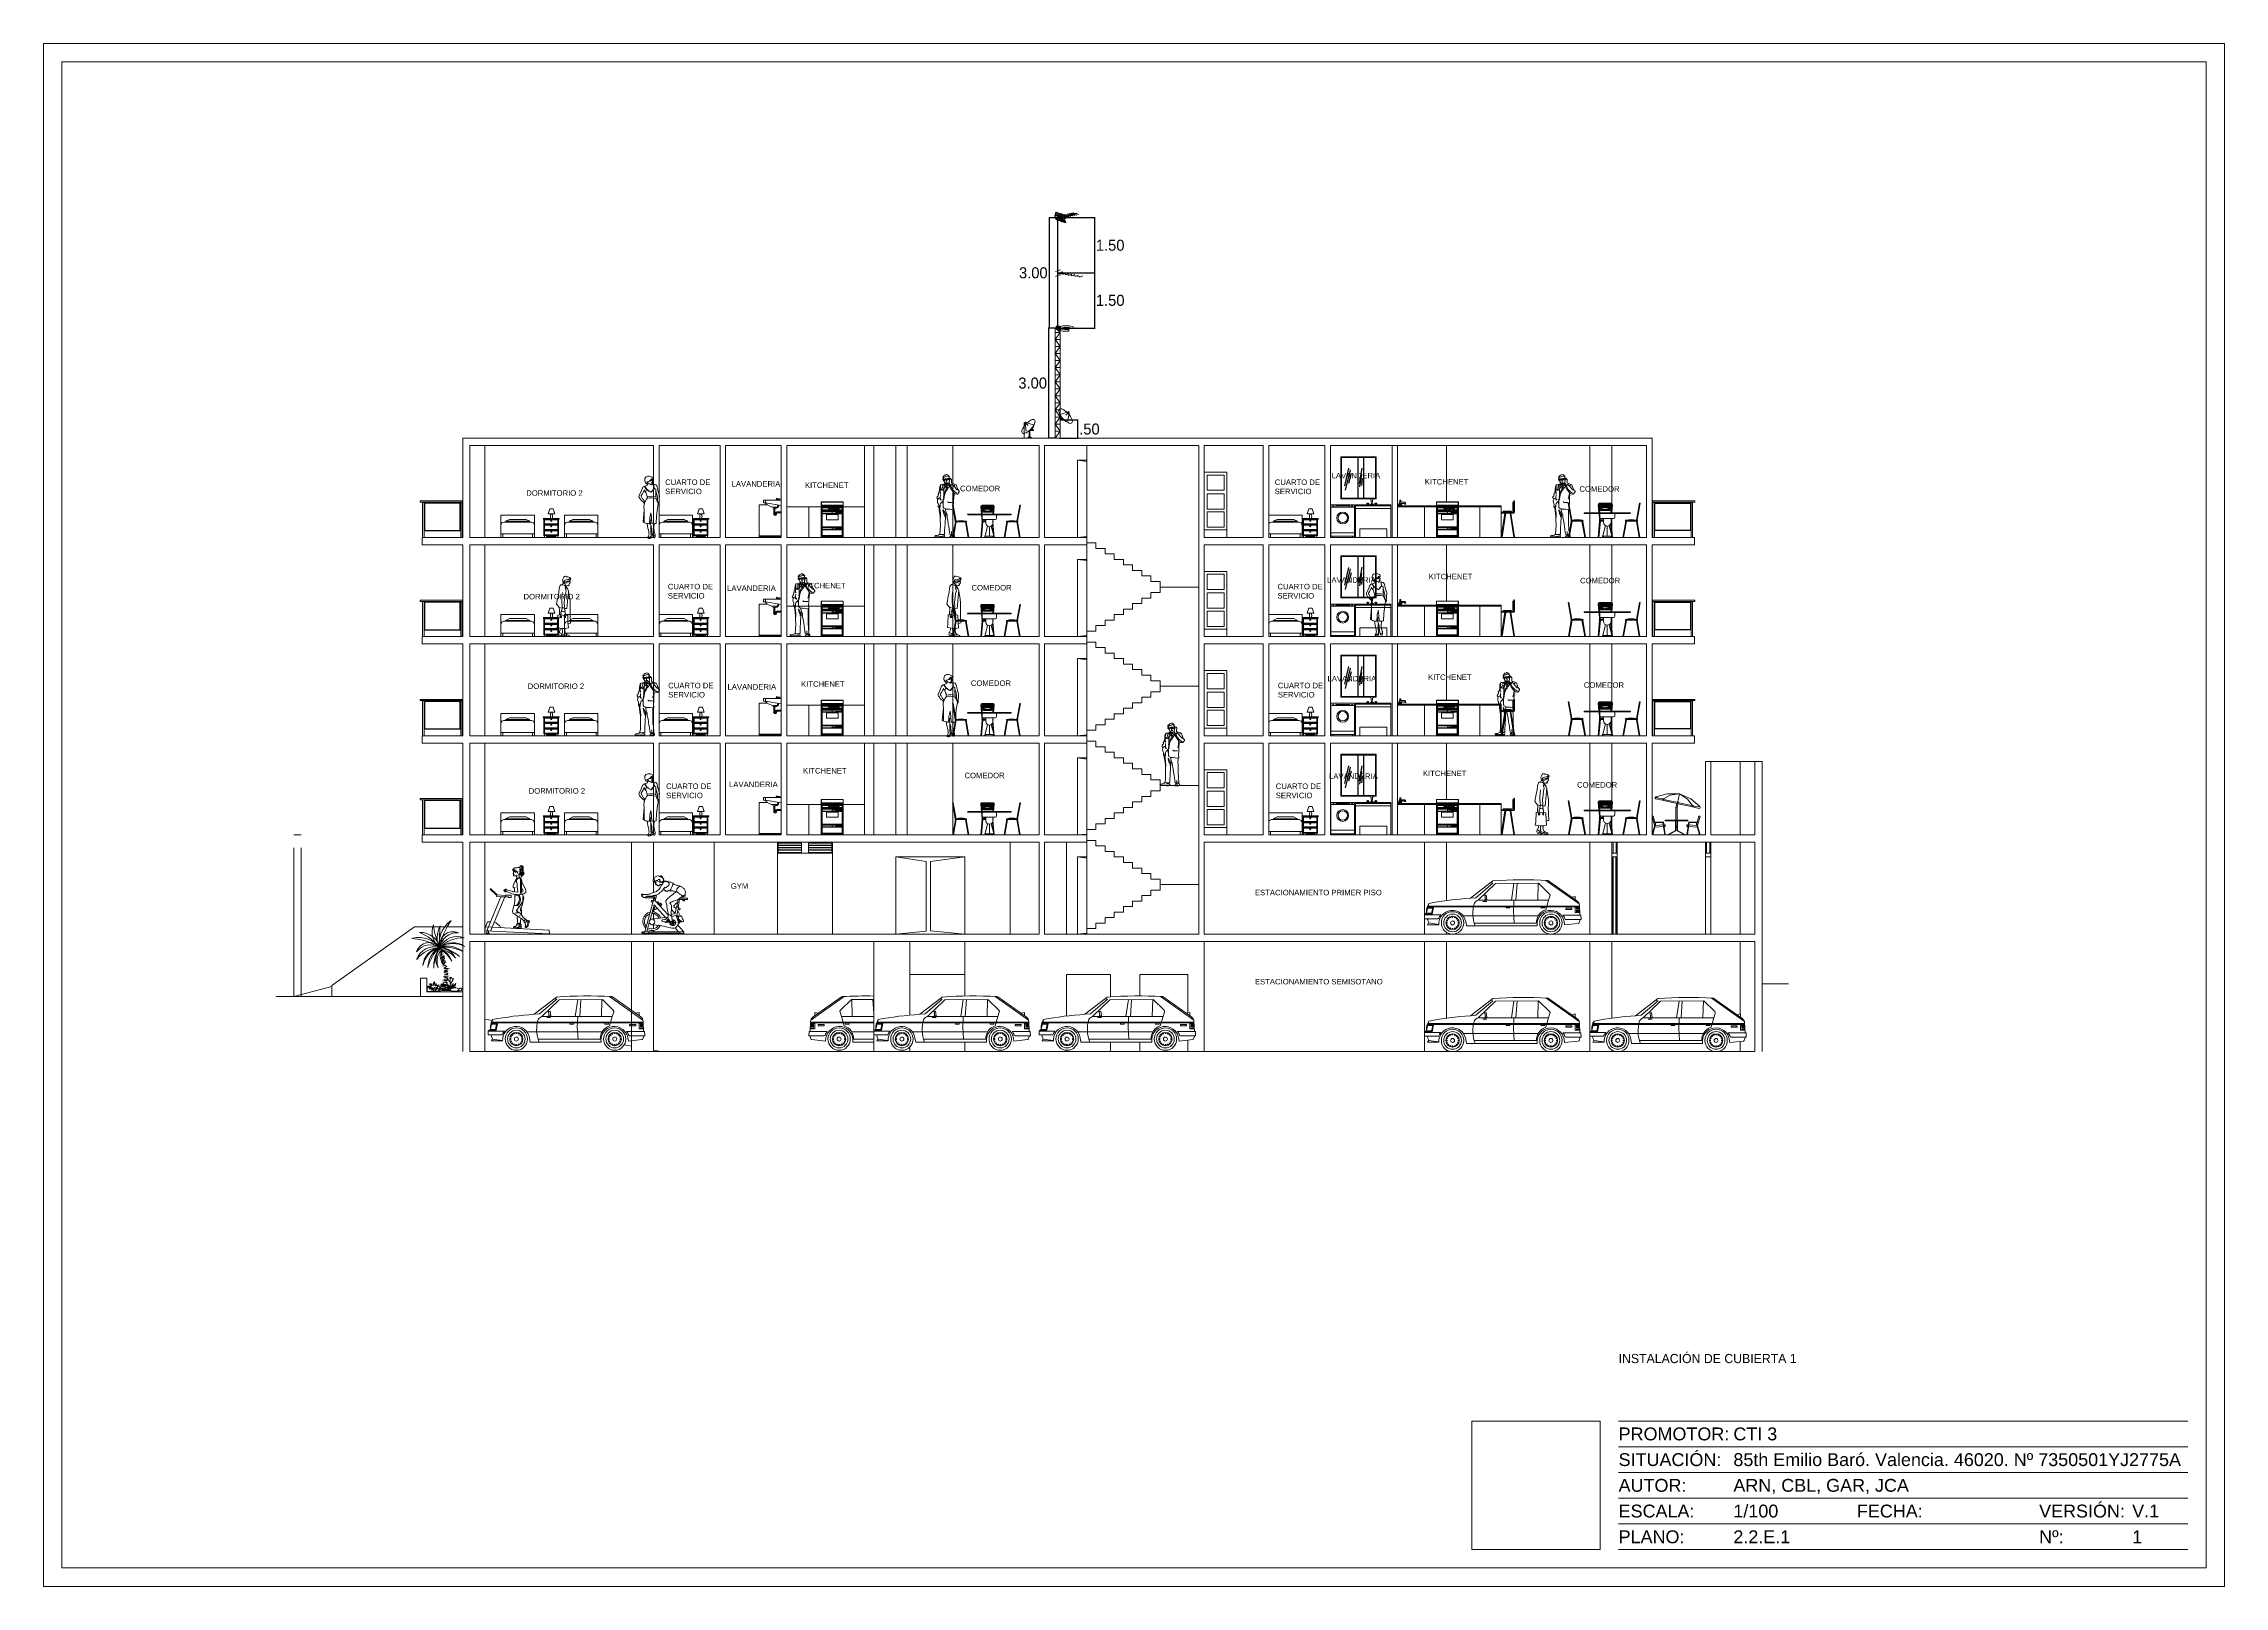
# Paper-space layout 'ANTENAS1' of a CAD drawing. Header units: metres. Extents: x 0 to 5.4, y 0 to 3.82.
# The model-space entities are those that its viewports show. They can reach past a viewport. Long polylines and large blocks are cut down to what shows.
import ezdxf
from ezdxf.enums import TextEntityAlignment as Align

# ---------------------------------------------------------------- set-up
doc = ezdxf.new("R2018")
doc.units = ezdxf.units.M
doc.linetypes.add('0', pattern=[0])
doc.linetypes.add('DASHED', pattern=[70, 50, -20])
doc.layers.get('0').update_dxf_attribs({"color": 253, "lineweight": 0})
doc.layers.get('Defpoints').update_dxf_attribs({"color": 253, "lineweight": 0})
for name, color, linetype, lineweight in [('0.Vehiculos', 253, 'Continuous', 0), ('31', 253, 'Continuous', 0), ('arbolesss', 253, 'Continuous', 0), ('AUTOS', 253, 'Continuous', 0), ('COLUMNA', 253, 'Continuous', 0), ('CORTE123', 253, 'Continuous', 0), ('EFEC', 253, 'Continuous', 0), ('escalera', 253, 'DASHED', 0), ('ICT_EXTERNA', 3, 'Continuous', 0), ('ICT_INTERNA2', 130, 'Continuous', 0), ('ICT_SUPERIOR', 30, 'Continuous', 0), ('ICT_TEXTS', 210, 'Continuous', 0), ('muebles', 253, 'Continuous', 0), ('NOITHAT', 253, 'Continuous', 0), ('PAR', 253, 'Continuous', 0), ('PUERTAS', 253, 'Continuous', 0), ('TEXTURAS', 253, 'Continuous', 0), ('THIET-BI', 253, 'Continuous', 0), ('ventanas', 253, 'Continuous', 30)]:
    doc.layers.add(name, color=color, linetype=linetype, lineweight=lineweight)
doc.layers.add('CAJETIN', color=7, linetype='Continuous', lineweight=0, true_color=0x000000)
doc.styles.get("Standard").update_dxf_attribs({"font": 'arial.ttf'})
doc.styles.add('style2', font='GOTHIC.TTF')
doc.dimstyles.new('COTA', dxfattribs={"dimscale": 0, "dimtxt": 0.535, "dimasz": 0.1035, "dimexe": 0.1, "dimexo": 0.1, "dimgap": 0.1275, "dimtad": 2, "dimtih": 1, "dimtoh": 1, "dimlfac": 0.1, "dimzin": 4, "dimdsep": 46, "dimtxsty": 'style2', "dimblk1": 'ARCHTICK', "dimblk2": 'ARCHTICK', "dimsah": 1, "dimcen": 0.1, "dimdle": 0.1, "dimclrd": 3, "dimclre": 3, "dimclrt": 3, "dimadec": 0, "dimazin": 0, "dimtfac": 0.2, "dimtofl": 0, "dimtmove": 2, "dimatfit": 3, "dimldrblk": 'ARCHTICK', "dimfxl": 1, "dimtolj": 1, "dimtzin": 0, "dimarcsym": 0})
picture_1 = doc.add_image_def('image1.png', size_in_pixel=(477, 477))

# ---------------------------------------------------------------- blocks, each defined once
blk = doc.blocks.new('mujer en bicicleta')
for points in [[(0, 150), (20, 150), (34, 149), (41, 157)], [(30, 149), (39, 159)]]:
    blk.add_lwpolyline(points)
at = {"layer": 'COLUMNA'}
for p, q in [((126, 272), (126, 224)), ((50, 218), (59, 228)), ((150, 169), (141, 152)), ((156, 166), (148, 153)), ((164, 188), (150, 169)), ((169, 184), (156, 166))]:
    blk.add_line(p, q, dxfattribs=at)
for points in [[(261, 645), (256, 634), (246, 630), (244, 630), (243, 632), (237, 635), (238, 637), (235, 636), (228, 640), (219, 643), (217, 645), (221, 652), (215, 648), (219, 653), (224, 664), (217, 656), (223, 668), (218, 666), (226, 675), (231, 682), (235, 686), (231, 689), (230, 696), (236, 700), (239, 700), (243, 702), (247, 706), (259, 707), (263, 705), (263, 703), (263, 697), (259, 693), (255, 690)], [(238, 696), (239, 693), (243, 691), (247, 691), (250, 693)], [(245, 630), (240, 621)], [(267, 638), (262, 628), (260, 620)], [(267, 699), (275, 704)], [(334, 638), (333, 632), (331, 627), (328, 626), (334, 628), (333, 625), (340, 633), (340, 630), (344, 639), (344, 637), (347, 652), (345, 659), (338, 669), (332, 676), (326, 689), (318, 695), (303, 702), (290, 706), (281, 706), (275, 704)], [(284, 641), (292, 642), (294, 643), (295, 647), (297, 649), (301, 650), (312, 650)], [(330, 658), (324, 655)], [(330, 658), (329, 649), (326, 644)], [(332, 646), (327, 637)], [(13, 218), (1, 218), (-2, 216), (-3, 205), (-4, 199), (-10, 186), (-18, 175), (-20, 167), (-20, 156), (-19, 152), (-3, 147), (31, 147), (31, 143), (24, 141), (27, 133), (42, 133)], [(0, 150), (31, 179)], [(8, 150), (34, 176)], [(13, 218), (22, 218), (34, 221), (37, 219), (35, 207), (38, 207), (45, 216), (50, 218), (52, 218), (51, 214), (46, 209), (40, 201), (38, 194), (38, 190), (40, 185), (45, 179), (50, 174)], [(16, 150), (39, 173)], [(23, 150), (43, 170)], [(148, 153), (173, 154)], [(156, 153), (162, 165), (173, 181)], [(162, 153), (168, 165), (178, 178)], [(168, 153), (175, 166), (182, 175)], [(173, 154), (179, 165), (185, 173)]]:
    blk.add_lwpolyline(points, dxfattribs=at)
blk.add_lwpolyline([(126, 224), (119, 222), (118, 217), (120, 195), (117, 183), (115, 172), (115, 162), (115, 153), (123, 152), (170, 152), (186, 153), (218, 150), (230, 152), (238, 157), (240, 162), (235, 172), (231, 175), (206, 179), (184, 189), (168, 204), (166, 208), (167, 220), (164, 221), (164, 235), (164, 241), (141, 230), (136, 220), (125, 220)], close=True, dxfattribs=at)
for centre, radius, start, end in [((326, 662), 227, 192.1636, 217.2665), ((209, 626), 19.9, 336.279, 68.6578), ((277, 657), 6.77, 352.8151, 97.2284), ((311, 618), 14.1, 58.6897, 100.5104), ((314, 631), 5.41, 171.8126, 228.3077), ((316, 624), 12.4, 56.8151, 104.2744), ((315, 630), 2.57, 138.5874, 307.9862), ((102, 284), 43.5, 116.4422, 144.2684)]:
    blk.add_arc(centre, radius, start, end, dxfattribs=at)
blk.add_open_spline([(126, 272), (126, 273), (127, 283), (122, 304), (121, 337), (129, 363), (143, 375), (140, 382), (115, 394), (81, 405), (46, 420), (18, 442), (-11, 454), (-35, 474), (-48, 495), (-46, 520), (-33, 549), (-9, 570), (27, 585), (65, 595), (94, 605), (116, 625), (145, 630), (179, 644), (206, 641), (217, 644)], degree=3, knots=[47.967778, 47.967778, 47.967778, 47.967778, 50.386257, 76.793672, 111.650449, 150.463461, 156.405272, 159.151282, 171.510484, 233.738145, 270.049517, 285.065493, 338.827869, 362.676253, 377.199556, 413.277421, 432.087329, 470.200112, 508.12259, 546.269958, 590.421018, 597.433363, 633.359936, 674.656148, 708.838525, 708.838525, 708.838525, 708.838525], dxfattribs=at)
for points, start_tangent, end_tangent in [([(14, 579), (29, 576), (53, 552), (63, 530), (73, 514), (78, 510)], (0.995805, -0.091496), (0.946844, -0.321694)), ([(227, 618), (216, 632), (206, 638), (185, 637), (176, 635), (157, 622), (153, 612), (156, 595), (171, 576), (187, 567), (207, 562), (210, 563)], (-0.370638, 0.928777), (0.909783, 0.415085)), ([(161, 528), (168, 524), (180, 519), (190, 519), (198, 523), (206, 529), (213, 538), (219, 550)], (0.855214, -0.518276), (0.512829, 0.858491)), ([(200, 571), (210, 563), (223, 543), (256, 510), (286, 484), (301, 476), (327, 471), (362, 462), (402, 459), (418, 459), (429, 453), (444, 446), (450, 445)], (0.4123, -0.911048), (0.994772, 0.102125)), ([(227, 618), (239, 599), (246, 592), (250, 585), (264, 556), (302, 520), (307, 516), (331, 510), (355, 500), (392, 486), (414, 482), (426, 479), (445, 479), (463, 480), (466, 480), (477, 473), (483, 463), (484, 461), (482, 459), (479, 457), (476, 457), (476, 455), (475, 452), (471, 451), (468, 451), (468, 449), (466, 445), (460, 445), (459, 444), (456, 443), (450, 445)], (0.429343, -0.903141), (-0.999367, -0.035581)), ([(242, 596), (250, 600), (255, 602), (263, 602), (265, 600), (273, 591), (282, 586), (287, 585), (291, 587), (294, 592), (298, 593), (299, 594), (300, 596), (301, 596), (306, 596), (307, 597), (307, 601), (308, 603), (312, 602), (318, 602), (318, 606), (318, 613), (318, 621), (322, 625), (326, 631)], (0.886758, 0.462233), (0.58298, 0.812487)), ([(277, 664), (272, 663), (265, 658), (264, 650), (265, 642), (268, 637), (272, 635), (273, 636)], (-0.994064, 0.1088), (0.274914, 0.961469)), ([(309, 603), (307, 604), (306, 606), (306, 608), (307, 609)], (0.125305, 0.992118), (0.464357, 0.885648)), ([(-18, 460), (-12, 466), (-2, 470), (7, 475), (34, 492), (46, 506), (56, 512), (72, 508), (75, 506)], (0.039371, 0.999225), (0.541338, 0.840805)), ([(48, 280), (39, 265), (30, 248), (21, 233), (13, 218)], (-0.539541, -0.841959), (-0.441025, -0.897495)), ([(47, 390), (62, 377), (79, 363), (89, 349), (96, 334), (94, 330), (89, 326), (86, 325), (82, 322)], (0.884918, -0.465746), (-0.877422, -0.479719)), ([(75, 506), (79, 511), (96, 522), (115, 523), (143, 524), (161, 528)], (0.243947, 0.969789), (0.981045, 0.19378)), ([(163, 240), (176, 310), (181, 345), (182, 355), (190, 380), (191, 403), (184, 415), (158, 441), (109, 482), (75, 506)], (0.123645, 0.992327), (-0.840805, 0.541338)), ([(79, 249), (91, 262), (106, 279), (119, 295), (123, 299)], (0.707458, 0.706755), (0.266041, 0.963962))]:
    blk.add_spline(points, degree=3, dxfattribs=dict(at, start_tangent=start_tangent, end_tangent=end_tangent))
at = {"layer": 'muebles'}
for p, q in [((-71, 434), (28, 434)), ((-71, 434), (-71, 420)), ((-71, 420), (25, 418)), ((-43, 459), (-25, 453)), ((-29, 410), (-36, 410)), ((-36, 410), (-35, 403)), ((-35, 403), (-15, 403)), ((-29, 419), (-29, 410)), ((-25, 453), (-19, 452)), ((-20, 410), (-20, 419)), ((-15, 409), (-20, 410)), ((-19, 452), (-1, 450)), ((-15, 403), (-15, 409)), ((25, 418), (42, 328)), ((64, 334), (36, 327)), ((36, 327), (37, 323)), ((65, 330), (37, 323)), ((39, 323), (62, 214)), ((59, 332), (41, 425)), ((62, 329), (79, 249)), ((64, 334), (65, 330)), ((164, 235), (320, 402)), ((196, 202), (333, 353)), ((304, 465), (313, 468)), ((312, 436), (304, 465)), ((328, 440), (312, 436)), ((313, 468), (335, 469)), ((321, 409), (314, 436)), ((340, 415), (316, 408)), ((316, 408), (317, 404)), ((341, 412), (317, 404)), ((320, 402), (319, 405)), ((322, 266), (327, 249)), ((327, 449), (329, 451)), ((328, 440), (327, 449)), ((334, 413), (328, 440)), ((329, 451), (333, 451)), ((333, 353), (383, 173)), ((346, 285), (337, 283)), ((340, 415), (341, 412)), ((340, 411), (447, 29)), ((349, 438), (439, 441)), ((350, 453), (424, 456)), ((354, 255), (353, 272)), ((478, 487), (468, 479)), ((488, 474), (480, 469)), ((48, 109), (-26, 29)), ((-26, 29), (454, 29)), ((-26, 6), (-26, 29)), ((24, 6), (-26, 6)), ((-13, 6), (-13, 0)), ((13, 0), (13, 6)), ((24, 29), (24, 6)), ((24, 10), (404, 10)), ((37, 29), (78, 78)), ((62, 214), (43, 151)), ((68, 223), (62, 214)), ((75, 226), (68, 223)), ((119, 213), (75, 226)), ((79, 249), (126, 237)), ((108, 143), (170, 152)), ((167, 143), (108, 132)), ((259, 105), (120, 72)), ((189, 141), (167, 143)), ((364, 182), (173, 204)), ((195, 139), (189, 141)), ((189, 141), (189, 141)), ((202, 140), (195, 139)), ((202, 152), (202, 140)), ((363, 114), (259, 105)), ((327, 249), (354, 255)), ((393, 140), (423, 29)), ((404, 6), (404, 29)), ((454, 6), (404, 6)), ((417, 6), (417, 0)), ((443, 0), (443, 6)), ((454, 29), (454, 6)), ((454, 26), (472, 22)), ((454, 15), (470, 12)), ((-13, 0), (13, 0)), ((417, 0), (443, 0))]:
    blk.add_line(p, q, dxfattribs=at)
for points in [[(41, 314), (37, 312), (35, 316), (28, 313), (26, 316), (17, 312), (22, 296), (30, 296), (30, 299), (39, 301), (39, 304), (43, 305)], [(254, 331), (254, 331), (250, 334), (264, 349), (259, 354), (254, 348), (242, 360), (256, 375), (268, 363), (263, 358), (268, 353), (288, 374), (291, 371)], [(344, 398), (349, 399), (348, 402), (356, 403), (356, 407), (365, 407), (369, 390), (361, 387), (360, 390), (351, 388), (350, 390), (347, 389)], [(124, 145), (132, 152)]]:
    blk.add_lwpolyline(points, dxfattribs=at)
for points in [[(90, 168), (99, 148, -0.165753), (99, 144, -0.134448), (97, 141), (73, 139)], [(96, 104), (101, 125, 0.165753), (100, 129, 0.134448), (98, 132), (74, 129)], [(98, 171), (107, 152, 0.165753), (109, 149, 0.134448), (113, 148), (117, 153)], [(106, 102), (110, 123, -0.165753), (112, 127, -0.134448), (115, 128), (137, 116)], [(141, 124), (123, 134, -0.00798), (122, 135, -0.00798)]]:
    blk.add_lwpolyline(points, format="xyb", dxfattribs=at)
for centre, radius in [((108, 137), 5.46), ((360, 148), 34.1)]:
    blk.add_circle(centre, radius, dxfattribs=at)
for centre, radius, start, end in [((-25, 462), 18.4, 126.1638, 190.3521), ((337, 345), 66.7, 130.686, 169.7708), ((360, 156), 116, 93.4543, 109.0764), ((351, 456), 17.9, 195.3702, 266.1465), ((329, 449), 20.3, 16.2742, 72.9557), ((353, 287), 7.74, 118.7632, 272.2743), ((351, 456), 2.05, 195.3702, 266.1465), ((360, 156), 113, 91.8852, 93.4543), ((360, 156), 113, 311.1515, 79.886), ((437, 464), 22.6, 275.0167, 305.8398), ((480, 478), 8.55, 330.0453, 105.4943), ((108, 137), 66.8, 168.4746, 279.9577), ((108, 137), 35.7, 78.9643, 23.5584), ((360, 156), 113, 109.1579, 160.0126), ((360, 156), 113, 206.7605, 299.1523), ((360, 156), 92.2, 88.6729, 156.8406), ((360, 156), 92.2, 212.0623, 302.3646), ((360, 156), 92.2, 317.6505, 73.387), ((471, 17), 12, 195.8569, 142.4261), ((471, 17), 5.37, 259.1415, 79.1415)]:
    blk.add_arc(centre, radius, start, end, dxfattribs=at)
at = {"layer": 'muebles', "start_tangent": (-0.369749, 0.929132), "end_tangent": (-0.205443, -0.978669)}
blk.add_spline([(296, 312), (312, 301), (329, 305), (338, 318), (339, 328), (336, 329), (331, 323), (329, 312), (332, 298), (338, 270)], degree=3, dxfattribs=at)
blk = doc.blocks.new('12FBED02')
at = {"color": 0, "linetype": 'ByBlock'}
for p, q in [((0, 26), (39, 26)), ((0, 15), (0, 26)), ((39, 26), (39, 15)), ((0, 15), (1.1, 17)), ((0, 4), (0, 15)), ((0, 4), (0, 0)), ((39, 4), (0, 4)), ((0, 0), (2.2, 0)), ((1.1, 17), (3.3, 18)), ((2.2, 0), (2.2, 4)), ((3.3, 18), (35.8, 18)), ((5.4, 19), (9.8, 21)), ((33.6, 19), (5.4, 19)), ((8.7, 18), (5.4, 19)), ((9.8, 21), (29.3, 21)), ((29.3, 21), (33.6, 19)), ((30.3, 18), (33.6, 19)), ((37.9, 17), (35.8, 18)), ((36.8, 0), (36.8, 4)), ((39, 0), (36.8, 0)), ((39, 15), (37.9, 17)), ((39, 4), (39, 15)), ((39, 4), (39, 0))]:
    blk.add_line(p, q, dxfattribs=at)
blk = doc.blocks.new('LAVABO1S')
at = {"layer": 'muebles', "linetype": 'Continuous'}
for p, q in [((-4.5, 8), (-4.5, 7.25)), ((-0.61, 8.36), (-0.64, 8.01)), ((-0.51, 8.36), (-0.48, 8.01)), ((-2.15, 5.68), (-2.15, 4)), ((-1.85, 5.68), (-1.85, 4)), ((-1.65, 4), (-1.65, 4.25)), ((-1.35, 4), (-1.35, 4.25)), ((-1.25, 4.65), (0, 4.65)), ((-1.25, 4.35), (0, 4.35))]:
    blk.add_line(p, q, dxfattribs=at)
for points in [[(0, 8), (-4.99, 8, 0.453592), (-5.08, 7.89), (-5.01, 7.34, 0.375902), (-4.91, 7.25), (-4.5, 7.25), (0, 6.5)], [(-1, 6.67), (-1, 6.4, -0.414214), (-1.4, 6), (-2.05, 6, -0.231669), (-4.6, 7.25, 1.552799)], [(-0.75, 6.63), (-0.75, 6.4, -0.414214), (-1.4, 5.75), (-1.66, 5.75, -0.02028)]]:
    blk.add_lwpolyline(points, format="xyb", dxfattribs=at)
for points in [[(-0.71, 8.3), (-1.34, 8.55), (-1.4, 8.39), (-0.76, 8)], [(-0.38, 8.01), (-0.44, 8.36), (-0.69, 8.36), (-0.75, 8)], [(-2.42, 6.03), (-2.3, 5.68), (-1.68, 5.68), (-1.66, 5.76)], [(-2.23, 5.68), (-2.23, 5.59), (-1.89, 5.59)], [(-1.75, 5.68), (-1.75, 5.59), (-2.1, 5.59)]]:
    blk.add_lwpolyline(points, dxfattribs=at)
for points in [[(-2.25, 4), (-2.25, 4.1), (-1.76, 4.1), (-1.76, 4)], [(-1.75, 4.16), (-1.75, 4.25), (-1.25, 4.25), (-1.25, 4.16)]]:
    blk.add_lwpolyline(points, close=True, dxfattribs=at)
for centre, radius, start, end in [((-1.31, 8.35), 0.101, 156.51961, 319.26806), ((-1.75, 4), 0.4, 180, 0), ((-1.75, 4), 0.1, 180, 0), ((-1.25, 4.25), 0.4, 90, 180), ((-1.25, 4.25), 0.1, 90, 180)]:
    blk.add_arc(centre, radius, start, end, dxfattribs=at)
blk = doc.blocks.new('fwerfw')
at = {"linetype": 'ByBlock'}
for p, q in [((346.581, 374.474), (345.981, 374.474)), ((345.981, 374.474), (345.981, 374.367)), ((345.981, 374.367), (345.981, 374.34)), ((346.581, 374.367), (345.981, 374.367)), ((345.981, 374.34), (345.981, 374.228)), ((346.581, 374.34), (345.981, 374.34)), ((345.981, 374.228), (346.581, 374.228)), ((345.981, 373.508), (345.981, 374.228)), ((346.576, 374.469), (345.986, 374.469)), ((345.986, 374.469), (345.986, 374.367)), ((345.99, 374.38), (345.99, 374.367)), ((346.267, 374.385), (345.995, 374.385)), ((346.001, 373.528), (346.001, 374.34)), ((346.561, 374.335), (346.001, 374.335)), ((346.001, 374.233), (346.561, 374.233)), ((346.011, 374.255), (346.011, 374.313)), ((346.551, 374.313), (346.011, 374.313)), ((346.011, 374.255), (346.551, 374.255)), ((346.101, 374.372), (346.101, 374.367)), ((346.131, 374.372), (346.101, 374.372)), ((346.131, 374.385), (346.131, 374.367)), ((346.131, 374.372), (346.161, 374.372)), ((346.161, 374.372), (346.161, 374.367)), ((346.272, 374.38), (346.272, 374.367)), ((346.29, 374.38), (346.29, 374.367)), ((346.295, 374.385), (346.567, 374.385)), ((346.431, 374.372), (346.401, 374.372)), ((346.401, 374.372), (346.401, 374.367)), ((346.431, 374.385), (346.431, 374.367)), ((346.431, 374.372), (346.461, 374.372)), ((346.461, 374.372), (346.461, 374.367)), ((346.551, 374.313), (346.551, 374.255)), ((346.561, 374.34), (346.561, 373.528)), ((346.572, 374.38), (346.572, 374.367)), ((346.576, 374.469), (346.576, 374.367)), ((346.581, 374.474), (346.581, 374.367)), ((346.581, 374.367), (346.581, 374.34)), ((346.581, 374.228), (346.581, 374.34)), ((346.581, 374.228), (346.581, 373.508)), ((346.551, 374.208), (346.011, 374.208)), ((346.011, 373.798), (346.011, 374.208)), ((346.551, 374.158), (346.011, 374.158)), ((346.551, 374.148), (346.011, 374.148)), ((346.551, 373.798), (346.011, 373.798)), ((346.551, 373.778), (346.011, 373.778)), ((346.011, 373.558), (346.011, 373.778)), ((346.551, 373.728), (346.011, 373.728)), ((346.551, 373.718), (346.011, 373.718)), ((346.121, 374.118), (346.121, 373.998)), ((346.131, 374.128), (346.281, 374.128)), ((346.131, 373.988), (346.281, 373.988)), ((346.546, 374.203), (346.281, 374.203)), ((346.281, 374.203), (346.281, 374.163)), ((346.371, 374.163), (346.281, 374.163)), ((346.431, 374.128), (346.281, 374.128)), ((346.431, 373.988), (346.281, 373.988)), ((346.281, 373.773), (346.281, 373.733)), ((346.546, 373.773), (346.281, 373.773)), ((346.281, 373.773), (346.281, 373.733)), ((346.371, 373.733), (346.281, 373.733)), ((346.546, 374.173), (346.371, 374.173)), ((346.371, 374.173), (346.371, 374.163)), ((346.371, 373.743), (346.371, 373.733)), ((346.546, 373.743), (346.371, 373.743)), ((346.441, 374.118), (346.441, 373.998)), ((346.546, 374.203), (346.546, 374.173)), ((346.546, 373.773), (346.546, 373.743)), ((346.551, 374.208), (346.551, 373.798)), ((346.551, 373.778), (346.551, 373.558)), ((346.581, 373.508), (345.981, 373.508)), ((346.561, 373.548), (346.001, 373.548)), ((346.561, 373.528), (346.001, 373.528)), ((346.551, 373.558), (346.011, 373.558))]:
    blk.add_line(p, q, dxfattribs=at)
for centre in [(346.204, 374.283), (346.264, 374.283), (346.327, 374.283), (346.39, 374.283), (346.453, 374.283)]:
    blk.add_circle(centre, 0.02, dxfattribs=at)
for centre, radius, start, end in [((345.995, 374.38), 0.005, 90, 180), ((346.267, 374.38), 0.005, 0, 90), ((346.295, 374.38), 0.005, 90, 180), ((346.567, 374.38), 0.005, 0, 90), ((346.131, 374.118), 0.01, 90, 180), ((346.131, 373.998), 0.01, 180, 270), ((346.431, 374.118), 0.01, 0, 90), ((346.431, 373.998), 0.01, 270, 0)]:
    blk.add_arc(centre, radius, start, end, dxfattribs=at)
blk = doc.blocks.new('02FUTB01')
at = {"color": 0, "linetype": 'ByBlock'}
for p, q in [((-39.065687, 67.35699), (-38.849751, 68.333398)), ((-39.065687, 67.35699), (-37.817012, 66.056678)), ((-38.849751, 68.333398), (-37.549439, 69.582073)), ((-26.100123, 63.465443), (-37.817012, 66.056678)), ((-16.838334, 75.243358), (-37.549439, 69.582073)), ((-37.549439, 69.582073), (-34.836153, 67.957856)), ((-34.836153, 67.957856), (-27.621065, 65.850131)), ((-27.621065, 65.850131), (-23.987703, 66.070761)), ((-26.100123, 63.465443), (-24.907779, 64.225914)), ((-24.907779, 64.225914), (-23.1709, 62.817634)), ((-23.987703, 66.070761), (-11.791998, 72.591098)), ((-23.987703, 66.070761), (-23.715435, 64.986386)), ((-23.715435, 64.986386), (0.206548, 59.695947)), ((0.751083, 57.527196), (-23.1709, 62.817634)), ((5.722311, 75.374798), (-16.838334, 75.243358)), ((-11.791998, 72.591098), (5.722311, 75.374798)), ((-1, 49.609257), (0.751083, 57.527196)), ((1, 49.390743), (-1, 49.609257)), ((-1, 27), (-1, 49.609257)), ((0.206548, 59.695947), (2.375299, 60.240482)), ((0.751083, 57.527196), (1.943426, 58.287667)), ((2.703898, 57.095323), (1, 49.390743)), ((1, 49.390743), (1, 27)), ((5.722311, 75.374798), (1.943426, 58.287667)), ((1.943426, 58.287667), (2.703898, 57.095323)), ((4.112178, 58.832202), (2.375299, 60.240482)), ((2.703898, 57.095323), (26.62588, 51.804885)), ((28.03416, 53.541764), (4.112178, 58.832202)), ((5.722311, 75.374798), (26.123594, 65.742163)), ((20.429448, 65.465201), (5.722311, 75.374798)), ((28.7383, 54.410203), (20.429448, 65.465201)), ((26.123594, 65.742163), (42.515973, 51.875299)), ((28.794632, 52.34942), (26.62588, 51.804885)), ((28.7383, 54.410203), (28.03416, 53.541764)), ((31.93979, 52.678019), (28.7383, 54.410203)), ((29.555103, 51.157076), (28.794632, 52.34942)), ((29.555103, 51.157076), (41.271992, 48.565841)), ((39.370814, 51.5467), (31.93979, 52.678019)), ((42.515973, 51.875299), (39.370814, 51.5467)), ((42.95254, 49.218344), (41.271992, 48.565841)), ((43.168476, 50.194751), (42.515973, 51.875299)), ((42.95254, 49.218344), (43.168476, 50.194751)), ((-44.5, 34.5), (-42.434936, 34.5)), ((-44.5, 34.5), (-40, 17)), ((-38.373963, 23.142805), (-44.5, 0)), ((-44.5, 0), (-43.465559, 0)), ((-37.589027, 22.200231), (-43.465559, 0)), ((-42.434936, 34.5), (-38.952504, 20.957208)), ((-39.490275, 15.017737), (-39.2413, 14.049499)), ((-39.2413, 14.049499), (-23.735615, 15.242244)), ((-38.442779, 18.974945), (-37.974991, 17.15577)), ((-38.373963, 23.142805), (-23.964461, 23.751228)), ((-37.974991, 17.15577), (-24.170049, 18.217689)), ((-37.589027, 22.200231), (-24.821912, 22.682316)), ((-24.821912, 22.682316), (-21.510153, 0)), ((-23.964461, 23.751228), (-20.5, 0)), ((-23.168551, 18.294727), (-20.5, 18.5)), ((-22.734535, 15.31925), (-20.5, 15.491137)), ((-21.510153, 0), (-20.5, 0)), ((-21, 27), (-21, 26)), ((21, 27), (-21, 27)), ((-21, 26), (21, 26)), ((-20.5, 18.5), (-20.5, 15.491137)), ((-15.345588, 0.882353), (-2, 8)), ((-14.875, 0), (-15.345588, 0.882353)), ((-14.875, 0), (-1, 7.4)), ((-2, 8), (-2, 26)), ((-1, 7.4), (-1, 26)), ((-1, 16), (1, 16)), ((-1, 14), (1, 14)), ((1, 7.4), (1, 26)), ((14.875, 0), (1, 7.4)), ((2, 8), (2, 26)), ((15.345588, 0.882353), (2, 8)), ((14.875, 0), (15.345588, 0.882353)), ((22.464461, 23.751228), (19, 0)), ((19, 18.5), (19, 15.491137)), ((21.668551, 18.294727), (19, 18.5)), ((21.234535, 15.31925), (19, 15.491137)), ((19, 0), (20.010153, 0)), ((23.321912, 22.682316), (20.010153, 0)), ((21, 27), (21, 26)), ((37.7413, 14.049499), (22.235615, 15.242244)), ((36.873963, 23.142805), (22.464461, 23.751228)), ((36.474991, 17.15577), (22.670049, 18.217689)), ((36.089027, 22.200231), (23.321912, 22.682316)), ((36.089027, 22.200231), (41.965559, 0)), ((36.942779, 18.974945), (36.474991, 17.15577)), ((36.873963, 23.142805), (43, 0)), ((40.934936, 34.5), (37.452504, 20.957208)), ((37.990275, 15.017737), (37.7413, 14.049499)), ((43, 34.5), (38.5, 17)), ((43, 34.5), (40.934936, 34.5)), ((41.965559, 0), (43, 0))]:
    blk.add_line(p, q, dxfattribs=at)
blk = doc.blocks.new('12')
at = {"color": 0}
for p, q in [((195.106, 174.494), (195.137, 174.494)), ((195.224, 173.823), (195.106, 174.494)), ((195.255, 173.824), (195.137, 174.494)), ((196.298, 174.439), (196.325, 174.124)), ((196.806, 174.494), (196.348, 174.494)), ((196.355, 174.389), (196.404, 174.438)), ((196.357, 174.356), (196.443, 174.441)), ((196.36, 174.323), (196.481, 174.444)), ((196.362, 174.29), (196.518, 174.445)), ((196.773, 174.464), (196.38, 174.464)), ((196.762, 174.454), (196.391, 174.454)), ((196.417, 174.309), (196.553, 174.445)), ((196.453, 174.31), (196.588, 174.445)), ((196.489, 174.311), (196.624, 174.445)), ((196.526, 174.312), (196.659, 174.445)), ((196.562, 174.313), (196.694, 174.445)), ((196.598, 174.314), (196.73, 174.445)), ((196.634, 174.315), (196.765, 174.445)), ((196.671, 174.316), (196.789, 174.433)), ((196.828, 174.124), (196.855, 174.439)), ((197.809, 173.824), (197.927, 174.494)), ((197.839, 173.823), (197.958, 174.494)), ((197.958, 174.494), (197.927, 174.494)), ((195.23, 173.794), (195.115, 173.144)), ((195.26, 173.794), (195.145, 173.144)), ((195.23, 173.824), (195.68, 173.824)), ((195.23, 173.794), (195.68, 173.794)), ((195.649, 173.794), (195.764, 173.144)), ((195.68, 173.794), (195.794, 173.144)), ((195.754, 174.124), (197.554, 174.124)), ((195.754, 174.094), (197.554, 174.094)), ((196.352, 173.794), (196.295, 173.144)), ((196.382, 173.794), (196.325, 173.144)), ((196.352, 173.824), (196.328, 174.094)), ((196.331, 174.409), (196.355, 174.124)), ((196.337, 174.339), (196.347, 174.339)), ((196.339, 174.309), (196.349, 174.309)), ((196.341, 174.399), (196.355, 174.249)), ((196.504, 173.824), (196.352, 173.824)), ((196.504, 173.794), (196.352, 173.794)), ((196.354, 173.944), (196.354, 174.094)), ((196.367, 174.259), (196.409, 174.301)), ((196.381, 173.831), (196.375, 173.903)), ((196.382, 174.239), (196.433, 174.29)), ((196.404, 174.204), (196.749, 174.204)), ((196.904, 173.894), (196.404, 173.894)), ((196.407, 174.228), (196.458, 174.28)), ((196.441, 174.227), (196.486, 174.272)), ((196.58, 173.613), (196.471, 173.206)), ((196.476, 174.227), (196.515, 174.266)), ((196.504, 173.744), (196.504, 173.894)), ((196.51, 174.226), (196.547, 174.262)), ((196.545, 174.225), (196.582, 174.262)), ((196.579, 174.224), (196.622, 174.266)), ((196.614, 174.224), (196.668, 174.277)), ((196.65, 174.224), (196.73, 174.304)), ((196.654, 173.594), (196.654, 173.194)), ((196.686, 174.225), (196.801, 174.339)), ((196.707, 174.317), (196.801, 174.411)), ((196.722, 174.226), (196.794, 174.297)), ((196.837, 173.206), (196.729, 173.613)), ((196.743, 174.317), (196.805, 174.379)), ((196.783, 173.666), (196.816, 173.288)), ((196.784, 174.252), (196.787, 174.255)), ((196.798, 174.124), (196.823, 174.409)), ((196.799, 174.249), (196.812, 174.399)), ((196.804, 174.309), (196.814, 174.309)), ((196.804, 173.853), (196.808, 173.894)), ((196.804, 173.744), (196.804, 173.894)), ((196.804, 173.764), (196.858, 173.144)), ((196.807, 174.339), (196.817, 174.339)), ((196.954, 174.094), (196.954, 173.944)), ((197.384, 173.794), (197.27, 173.144)), ((197.415, 173.794), (197.3, 173.144)), ((197.834, 173.824), (197.384, 173.824)), ((197.834, 173.794), (197.384, 173.794)), ((197.804, 173.794), (197.919, 173.144)), ((197.834, 173.794), (197.949, 173.144)), ((195.115, 173.144), (195.145, 173.144)), ((195.764, 173.144), (195.794, 173.144)), ((196.325, 173.144), (196.295, 173.144)), ((196.468, 173.194), (196.841, 173.194)), ((196.519, 173.144), (196.789, 173.144)), ((196.827, 173.161), (196.828, 173.144)), ((196.858, 173.144), (196.828, 173.144)), ((197.3, 173.144), (197.27, 173.144)), ((197.949, 173.144), (197.919, 173.144))]:
    blk.add_line(p, q, dxfattribs=at)
for centre, radius, start, end in [((196.348, 174.444), 0.05, 90, 185), ((196.38, 174.414), 0.05, 90, 185), ((196.391, 174.404), 0.05, 90, 185), ((196.762, 174.404), 0.05, 355, 90), ((196.773, 174.414), 0.05, 355, 90), ((196.806, 174.444), 0.05, 355, 90), ((195.23, 173.809), 0.015, 90, 270), ((195.467, 173.089), 0.764, 73.86731, 106.13269), ((195.68, 173.809), 0.015, 270, 90), ((195.754, 174.109), 0.015, 90, 270), ((196.352, 173.809), 0.015, 90, 270), ((196.577, 172.995), 0.859, 94.83627, 105.18929), ((196.404, 173.944), 0.05, 180, 270), ((196.404, 174.254), 0.05, 185, 270), ((196.654, 173.744), 0.15, 180, 0), ((196.749, 174.254), 0.05, 270, 355), ((196.802, 173.809), 0.015, 270, 90), ((196.904, 173.944), 0.05, 270, 0), ((197.384, 173.809), 0.015, 90, 270), ((197.597, 173.089), 0.764, 73.86731, 106.13269), ((197.554, 174.109), 0.015, 270, 90), ((197.834, 173.809), 0.015, 270, 90), ((196.519, 173.194), 0.05, 165.06858, 270), ((196.789, 173.194), 0.05, 270, 14.93142)]:
    blk.add_arc(centre, radius, start, end, dxfattribs=at)
blk = doc.blocks.new('MESA COMEDOR')
at = {"layer": 'muebles', "xscale": 0.6487622765644119, "yscale": 0.6487622765644119, "zscale": 0.6487622765644119}
blk.add_blockref('12', (2080.995, 1567.559), dxfattribs=at)
blk = doc.blocks.new('A$C08403CEB')
at = {"layer": 'muebles'}
for p, q in [((2372, 1, -318), (2387, 1, -318)), ((2778, 1, -10), (2696, 1, -10)), ((2785, 51, -10), (2784, 46, -10))]:
    blk.add_line(p, q, dxfattribs=at)
at = {"layer": 'muebles', "elevation": -318}
blk.add_lwpolyline([(2437, 473), (2437, 473), (2437, 473)], dxfattribs=at)
at = {"layer": 'muebles', "elevation": -10}
blk.add_lwpolyline([(2624, 257), (2624, 257)], close=True, dxfattribs=at)
blk.add_lwpolyline([(2646, 233, 0.016599), (2648, 233)], format="xyb", dxfattribs=at)
at = {"layer": 'muebles', "xscale": 1070.35577015745, "yscale": 1070.35577015745, "zscale": 1070.35577015745}
blk.add_blockref('MESA COMEDOR', (-2361316, -1798078, -318), dxfattribs=at)
blk = doc.blocks.new('fvdfvf')
at = {"linetype": 'ByBlock'}
for p, q in [((329.676, 356.974), (329.676, 355.938)), ((329.676, 356.974), (330.426, 356.974)), ((329.676, 356.904), (330.426, 356.904)), ((329.733, 356.939), (329.733, 356.904)), ((329.733, 356.939), (329.77, 356.939)), ((329.77, 356.939), (329.77, 356.904)), ((329.826, 356.939), (329.826, 356.904)), ((329.826, 356.939), (330.276, 356.939)), ((330.276, 356.939), (330.276, 356.904)), ((330.333, 356.939), (330.333, 356.904)), ((330.333, 356.939), (330.37, 356.939)), ((330.37, 356.939), (330.37, 356.904)), ((330.426, 356.974), (330.426, 355.938)), ((329.676, 356.088), (330.426, 356.088)), ((329.676, 355.976), (330.426, 355.976)), ((329.676, 355.938), (329.736, 355.938)), ((329.736, 355.976), (329.736, 355.938)), ((330.366, 355.976), (330.366, 355.938)), ((330.366, 355.938), (330.426, 355.938))]:
    blk.add_line(p, q, dxfattribs=at)
for radius in [0.188, 0.149]:
    blk.add_circle((330.051, 356.558), radius, dxfattribs=at)
blk = doc.blocks.new('AF5222')
for p, q in [((20, 0), (1680, 0)), ((0, -20), (0, -170)), ((0, -50), (1700, -50)), ((1700, -50), (0, -50)), ((0, -170), (1700, -170)), ((296, -170), (604, -170)), ((1096, -170), (1404, -170)), ((1700, -170), (1700, -20))]:
    blk.add_line(p, q)
for centre, radius, start, end in [((20, -20), 19.8, 89.53356, 180.46644), ((1677, -23), 23.5, 351.98759, 81.98759)]:
    blk.add_arc(centre, radius, start, end)
blk = doc.blocks.new('MBVOI')
at = {"color": 0, "linetype": 'ByBlock'}
for p, q in [((-120, 0), (-65, 0)), ((-110, 5), (-75, 5)), ((-100, 32), (-105, 32)), ((-100, 28), (-105, 28)), ((-83, 15), (-102, 15)), ((-85, 32), (-80, 32)), ((-85, 28), (-80, 28)), ((-39, 0), (39, 0)), ((-26, 13), (26, 13)), ((65, 0), (120, 0)), ((75, 5), (110, 5)), ((85, 32), (80, 32)), ((85, 28), (80, 28)), ((102, 15), (83, 15)), ((100, 32), (105, 32)), ((100, 28), (105, 28))]:
    blk.add_line(p, q, dxfattribs=at)
for points in [[(-100, 20), (-100, 40), (-85, 40), (-85, 20)], [(85, 20), (85, 40), (100, 40), (100, 20)]]:
    blk.add_lwpolyline(points, close=True, dxfattribs=at)
blk.add_lwpolyline([(-10, 13), (-15, 108, 0.144294), (-20, 118, -0.095047), (-25, 125, -0.130978), (-27, 132, -0.130978), (-25, 140, -0.106552), (-19, 147, -0.083871), (-11, 151, -0.072763), (0, 153, -0.072763), (11, 151, -0.083871), (19, 147, -0.106552), (25, 140, -0.130978), (27, 132, -0.130978), (25, 125, -0.095047), (20, 118, 0.144294), (15, 108), (10, 13)], format="xyb", dxfattribs=at)
for centre in [(-110, 30), (-93, 30), (-75, 30), (75, 30), (92, 30), (110, 30)]:
    blk.add_circle(centre, 5.59, dxfattribs=at)
for centre, radius, start, end in [((-128, 28), 28.5, 285.2551, 344.7449), ((-58, 28), 28.5, 195.2551, 254.7449), ((-21, -5), 19.1, 106.1502, 163.8498), ((0, 111), 36.3, 54.4734, 125.5266), ((-6, 13), 13.7, 108.5395, 181.7649), ((6, 13), 13.7, 358.2351, 71.4605), ((21, -5), 19.1, 16.1502, 73.8498), ((57, 28), 28.5, 285.2551, 344.7449), ((127, 28), 28.5, 195.2551, 254.7449)]:
    blk.add_arc(centre, radius, start, end, dxfattribs=at)
blk = doc.blocks.new('Faucet - Bathroom side')
at = {"linetype": 'Continuous'}
for p, q in [((-1.625, 0), (-1.375, 0)), ((-1.375, 0), (1.375, 0)), ((-0.88366, 0.25), (0.88424, 0.25)), ((-0.625, 4.25), (0.375, 4.25)), ((0.375, 3.75), (-0.625, 3.75)), ((-0.625, 3), (3.375, 3)), ((-0.375, 1.625), (-0.625, 1.625)), ((-0.375, 1.375), (-0.625, 1.375)), ((0.48078, 0.75), (-0.47286, 0.75)), ((-0.375, 3), (-0.375, 3.5)), ((0.125, 3.5), (0.125, 3)), ((2.875, 2), (0.375, 2)), ((0.375, 1.625), (0.625, 1.625)), ((0.375, 1.375), (0.625, 1.375)), ((4.375, 1.5), (3.375, 1.5))]:
    blk.add_line(p, q, dxfattribs=at)
for points in [[(-0.625, 3.75), (-0.625, 4.25)], [(-0.375, 4.5), (0.125, 4.5)], [(0.125, 3.5), (-0.375, 3.5)], [(0.375, 4.25), (0.375, 3.75)]]:
    blk.add_lwpolyline(points, dxfattribs=at)
blk.add_lwpolyline([(-0.375, 1), (-0.375, 2), (0.375, 2), (0.375, 1)], close=True, dxfattribs=at)
for centre in [(-0.875, 1.5), (0, 1.5), (0.875, 1.5)]:
    blk.add_circle(centre, 0.27951, dxfattribs=at)
for centre, radius, start, end in [((3.45929, -0.0281), 5.08436, 143.4467, 179.6834), ((-1.75, 1.375), 1.42522, 285.2551, 344.7449), ((-0.38253, 4.2575), 0.24259, 88.22243, 181.7776), ((-0.38253, 3.7424), 0.24259, 178.2224, 271.7776), ((0.13252, 4.2575), 0.24259, 358.2224, 91.77757), ((0.13252, 3.7424), 0.24259, 268.2224, 1.777565), ((1.75, 1.375), 1.42522, 195.2551, 254.7449), ((-2.49562, -0.286), 3.38273, 9.709485, 29.48735), ((2.96867, 1.5936), 0.41699, 347.0192, 102.9808), ((2.70708, 1.4714), 1.66816, 0.9827695, 66.39737)]:
    blk.add_arc(centre, radius, start, end, dxfattribs=at)
blk = doc.blocks.new('PER1')
for p, q in [((-0.141, 1.087), (-0.115, 1.207)), ((-0.115, 1.207), (-0.105, 1.314)), ((-0.105, 1.314), (-0.088, 1.379)), ((-0.088, 1.379), (-0.083, 1.394)), ((-0.083, 1.394), (-0.074, 1.404)), ((-0.074, 1.404), (-0.065, 1.411)), ((-0.065, 1.411), (-0.05, 1.414)), ((-0.05, 1.414), (-0.038, 1.414)), ((-0.038, 1.414), (-0.018, 1.417)), ((-0.036, 1.097), (-0.022, 1.209)), ((-0.018, 1.417), (-0.008, 1.462)), ((-0.018, 1.417), (0.031, 1.401)), ((-0.015, 1.55), (0.001, 1.583)), ((-0.006, 1.516), (-0.015, 1.55)), ((-0.008, 1.462), (0.017, 1.451)), ((-0.005, 1.497), (-0.006, 1.516)), ((0.003, 1.48), (-0.005, 1.497)), ((0.001, 1.583), (0.021, 1.624)), ((0.007, 1.455), (0.003, 1.48)), ((0.013, 1.483), (0.027, 1.498)), ((0.021, 1.466), (0.013, 1.483)), ((0.017, 1.451), (0.055, 1.43)), ((0.021, 1.624), (0.035, 1.642)), ((0.051, 1.47), (0.021, 1.466)), ((0.026, 1.528), (0.047, 1.541)), ((0.027, 1.498), (0.026, 1.528)), ((0.031, 1.401), (0.042, 1.394)), ((0.035, 1.642), (0.062, 1.646)), ((0.042, 1.394), (0.057, 1.385)), ((0.047, 1.541), (0.089, 1.546)), ((0.081, 1.506), (0.047, 1.494)), ((0.076, 1.466), (0.051, 1.47)), ((0.051, 1.333), (0.08, 1.248)), ((0.055, 1.43), (0.071, 1.397)), ((0.057, 1.385), (0.067, 1.363)), ((0.08, 1.248), (0.059, 1.173)), ((0.062, 1.646), (0.092, 1.632)), ((0.071, 1.397), (0.065, 1.351)), ((0.065, 1.351), (0.126, 1.293)), ((0.101, 1.351), (0.07, 1.388)), ((0.126, 1.394), (0.072, 1.386)), ((0.091, 1.462), (0.076, 1.466)), ((0.113, 1.515), (0.081, 1.506)), ((0.089, 1.546), (0.128, 1.555)), ((0.104, 1.48), (0.091, 1.462)), ((0.092, 1.632), (0.129, 1.629)), ((0.101, 1.351), (0.128, 1.288)), ((0.122, 1.485), (0.104, 1.48)), ((0.15, 1.516), (0.113, 1.515)), ((0.138, 1.496), (0.122, 1.485)), ((0.143, 1.388), (0.126, 1.394)), ((0.128, 1.555), (0.148, 1.561)), ((0.128, 1.288), (0.143, 1.247)), ((0.129, 1.629), (0.167, 1.621)), ((0.137, 1.163), (0.142, 1.207)), ((0.143, 1.516), (0.138, 1.496)), ((0.142, 1.207), (0.144, 1.226)), ((0.153, 1.391), (0.143, 1.388)), ((0.146, 1.242), (0.143, 1.247)), ((0.144, 1.226), (0.146, 1.242)), ((0.18, 1.031), (0.144, 1.225)), ((0.157, 1.51), (0.146, 1.507)), ((0.148, 1.561), (0.171, 1.589)), ((0.179, 1.533), (0.15, 1.516)), ((0.157, 1.499), (0.151, 1.493)), ((0.151, 1.493), (0.164, 1.491)), ((0.151, 1.432), (0.163, 1.423)), ((0.151, 1.432), (0.164, 1.431)), ((0.161, 1.428), (0.151, 1.432)), ((0.155, 1.408), (0.153, 1.391)), ((0.164, 1.418), (0.155, 1.408)), ((0.166, 1.51), (0.157, 1.51)), ((0.17, 1.496), (0.157, 1.499)), ((0.171, 1.438), (0.161, 1.428)), ((0.161, 1.428), (0.164, 1.418)), ((0.164, 1.491), (0.17, 1.496)), ((0.167, 1.621), (0.185, 1.612)), ((0.171, 1.589), (0.179, 1.575)), ((0.173, 1.448), (0.171, 1.438)), ((0.194, 1.459), (0.173, 1.448)), ((0.179, 1.575), (0.194, 1.565)), ((0.193, 1.548), (0.179, 1.533)), ((0.183, 1.538), (0.194, 1.521)), ((0.185, 1.612), (0.203, 1.598)), ((0.194, 1.521), (0.185, 1.496)), ((0.185, 1.496), (0.191, 1.474)), ((0.191, 1.474), (0.194, 1.459)), ((0.197, 1.563), (0.193, 1.548)), ((0.209, 1.571), (0.197, 1.563)), ((0.203, 1.598), (0.209, 1.571)), ((-0.179, 0.891), (-0.163, 0.983)), ((-0.149, 0.85), (-0.179, 0.891)), ((-0.163, 0.983), (-0.141, 1.087)), ((-0.105, 0.8), (-0.149, 0.85)), ((-0.108, 0.595), (-0.142, 0.591)), ((-0.108, 0.805), (-0.099, 0.731)), ((-0.048, 0.595), (-0.108, 0.595)), ((-0.03, 0.774), (-0.105, 0.8)), ((-0.099, 0.731), (-0.104, 0.672)), ((-0.104, 0.672), (-0.103, 0.595)), ((-0.041, 0.709), (-0.064, 0.661)), ((-0.064, 0.661), (-0.062, 0.531)), ((0.022, 0.577), (-0.048, 0.595)), ((-0.044, 0.714), (-0.029, 0.769)), ((-0.026, 0.693), (-0.044, 0.714)), ((-0.039, 0.953), (-0.038, 1.035)), ((-0.029, 0.836), (-0.039, 0.953)), ((-0.038, 1.035), (-0.036, 1.097)), ((-0.018, 0.787), (-0.029, 0.836)), ((-0.029, 0.769), (-0.018, 0.787)), ((0.019, 0.685), (-0.026, 0.693)), ((-0.02, 0.795), (-0.004, 0.787)), ((-0.004, 0.787), (0.009, 0.787)), ((0.009, 0.787), (0.025, 0.787)), ((0.05, 0.706), (0.019, 0.685)), ((0.025, 0.787), (0.033, 0.791)), ((0.04, 0.819), (0.03, 0.775)), ((0.042, 0.773), (0.03, 0.775)), ((0.03, 0.775), (0.041, 0.733)), ((0.049, 1.071), (0.031, 0.937)), ((0.031, 0.937), (0.04, 0.819)), ((0.034, 0.688), (0.052, 0.669)), ((0.041, 0.733), (0.05, 0.706)), ((0.104, 0.766), (0.042, 0.773)), ((0.059, 1.173), (0.049, 1.071)), ((0.061, 0.628), (0.051, 0.538)), ((0.052, 0.669), (0.061, 0.628)), ((0.112, 0.86), (0.104, 0.766)), ((0.121, 0.972), (0.112, 0.86)), ((0.129, 1.063), (0.121, 0.972)), ((0.137, 1.163), (0.129, 1.063)), ((0.18, 1.031), (0.184, 1.008)), ((0.184, 1.008), (0.187, 0.985)), ((0.187, 0.985), (0.19, 0.959)), ((0.189, 0.698), (0.192, 0.832)), ((0.194, 0.582), (0.189, 0.698)), ((0.19, 0.959), (0.19, 0.929)), ((0.19, 0.929), (0.192, 0.896)), ((0.192, 0.896), (0.192, 0.866)), ((0.192, 0.866), (0.192, 0.832)), ((-0.152, 0.334), (-0.165, 0.244)), ((-0.165, 0.244), (-0.023, 0.229)), ((-0.142, 0.591), (-0.152, 0.334)), ((-0.12, 0.083), (-0.122, 0.063)), ((-0.122, 0.063), (-0.11, 0.024)), ((-0.114, 0.113), (-0.12, 0.083)), ((-0.104, 0.114), (-0.114, 0.113)), ((-0.11, 0.024), (-0.077, 0.019)), ((-0.096, 0.146), (-0.104, 0.114)), ((-0.104, 0.114), (-0.04, 0.075)), ((-0.083, 0.186), (-0.096, 0.146)), ((-0.086, 0.559), (-0.074, 0.564)), ((-0.077, 0.515), (-0.086, 0.559)), ((-0.08, 0.235), (-0.083, 0.186)), ((-0.045, 0.522), (-0.077, 0.515)), ((-0.077, 0.019), (-0.064, 0.044)), ((-0.074, 0.564), (-0.042, 0.559)), ((-0.064, 0.044), (-0.042, 0.042)), ((-0.042, 0.559), (-0.045, 0.522)), ((-0.029, 0.09), (-0.043, 0.072)), ((-0.043, 0.072), (-0.039, 0.048)), ((-0.042, 0.042), (-0.001, 0.03)), ((-0.039, 0.048), (-0.033, 0.011)), ((0.057, 0.047), (-0.034, 0.082)), ((-0.033, 0.011), (0, 0)), ((-0.018, 0.115), (-0.029, 0.09)), ((-0.025, 0.229), (-0.027, 0.199)), ((-0.027, 0.199), (-0.02, 0.15)), ((-0.023, 0.229), (0.046, 0.222)), ((-0.02, 0.15), (-0.018, 0.115)), ((0, 0), (-0.001, 0.03)), ((-0.001, 0.03), (0.039, 0.017)), ((0.066, 0.591), (0.022, 0.577)), ((0.059, 0.564), (0.03, 0.562)), ((0.03, 0.562), (0.037, 0.525)), ((0.037, 0.525), (0.064, 0.524)), ((0.039, 0.017), (0.089, 0.004)), ((0.043, 0.175), (0.053, 0.223)), ((0.054, 0.104), (0.043, 0.175)), ((0.046, 0.222), (0.142, 0.241)), ((0.07, 0.085), (0.054, 0.104)), ((0.089, 0.041), (0.057, 0.047)), ((0.064, 0.524), (0.059, 0.564)), ((0.123, 0.581), (0.066, 0.591)), ((0.109, 0.052), (0.07, 0.085)), ((0.109, 0.052), (0.089, 0.041)), ((0.089, 0.004), (0.128, 0.004)), ((0.141, 0.041), (0.109, 0.052)), ((0.13, 0.389), (0.123, 0.581)), ((0.128, 0.004), (0.172, 0.011)), ((0.142, 0.241), (0.13, 0.389)), ((0.132, 0.356), (0.178, 0.367)), ((0.174, 0.031), (0.141, 0.041)), ((0.172, 0.011), (0.174, 0.031)), ((0.178, 0.367), (0.202, 0.373)), ((0.191, 0.506), (0.194, 0.582)), ((0.207, 0.415), (0.191, 0.506)), ((0.202, 0.373), (0.207, 0.415))]:
    blk.add_line(p, q)
blk = doc.blocks.new('PE-10')
for p, q in [((-0.213, 1.307), (-0.273, 1.17)), ((-0.191, 1.212), (-0.215, 1.17)), ((-0.177, 1.387), (-0.192, 1.36)), ((-0.127, 1.328), (-0.191, 1.212)), ((-0.126, 1.422), (-0.141, 1.417)), ((-0.14, 1.307), (-0.097, 1.264)), ((-0.126, 1.422), (-0.122, 1.425)), ((-0.126, 1.422), (-0.073, 1.339)), ((-0.122, 1.425), (-0.069, 1.342)), ((-0.121, 1.422), (-0.111, 1.424)), ((-0.111, 1.424), (-0.046, 1.452)), ((-0.073, 1.339), (-0.097, 1.264)), ((-0.073, 1.339), (-0.012, 1.296)), ((-0.069, 1.342), (-0.01, 1.301)), ((-0.046, 1.478), (-0.033, 1.492)), ((-0.046, 1.478), (-0.046, 1.452)), ((-0.033, 1.492), (-0.026, 1.498)), ((-0.032, 1.504), (-0.032, 1.514)), ((-0.031, 1.5), (-0.032, 1.504)), ((-0.026, 1.498), (-0.031, 1.5)), ((-0.012, 1.296), (0.04, 1.266)), ((-0.01, 1.301), (0.042, 1.27)), ((0.073, 1.479), (0.02, 1.485)), ((0.049, 1.63), (0.045, 1.599)), ((0.047, 1.482), (0.049, 1.455)), ((0.048, 1.6), (0.049, 1.63)), ((0.048, 1.477), (0.072, 1.473)), ((0.053, 1.569), (0.052, 1.584)), ((0.055, 1.584), (0.053, 1.569)), ((0.059, 1.275), (0.135, 1.368)), ((0.061, 1.517), (0.072, 1.524)), ((0.061, 1.517), (0.069, 1.517)), ((0.065, 1.604), (0.063, 1.633)), ((0.063, 1.633), (0.063, 1.604)), ((0.063, 1.272), (0.14, 1.366)), ((0.069, 1.517), (0.077, 1.518)), ((0.072, 1.524), (0.082, 1.528)), ((0.072, 1.473), (0.148, 1.47)), ((0.078, 1.605), (0.077, 1.588)), ((0.077, 1.592), (0.086, 1.59)), ((0.096, 1.565), (0.077, 1.588)), ((0.085, 1.622), (0.08, 1.604)), ((0.082, 1.604), (0.085, 1.622)), ((0.083, 1.517), (0.085, 1.518)), ((0.087, 1.529), (0.085, 1.518)), ((0.087, 1.51), (0.087, 1.504)), ((0.087, 1.504), (0.088, 1.497)), ((0.09, 1.545), (0.091, 1.55)), ((0.124, 1.418), (0.122, 1.471)), ((0.135, 1.368), (0.124, 1.418)), ((0.129, 1.419), (0.127, 1.471)), ((0.14, 1.366), (0.129, 1.419)), ((0.14, 1.366), (0.177, 1.348)), ((0.177, 1.289), (0.209, 1.206)), ((0.209, 1.206), (0.222, 1.123)), ((0.237, 1.314), (0.261, 1.226)), ((0.261, 1.226), (0.266, 1.213)), ((-0.136, 0.787), (-0.168, 0.452)), ((-0.136, 0.787), (-0.136, 0.62)), ((-0.136, 0.62), (-0.136, 0.586)), ((-0.051, 1.097), (-0.056, 1.142)), ((0.047, 0.7), (0.066, 0.565)), ((0.209, 1.036), (0.186, 1.085)), ((0.191, 0.414), (0.201, 0.607)), ((0.201, 0.607), (0.216, 0.758)), ((0.231, 0.995), (0.209, 1.036)), ((0.216, 0.758), (0.248, 0.938)), ((0.222, 1.123), (0.227, 1.004)), ((0.248, 0.938), (0.231, 0.995)), ((-0.168, 0.452), (-0.131, 0.444)), ((-0.13, 0.429), (-0.097, 0.418)), ((-0.037, 0.036), (-0.037, 0.015)), ((-0.008, 0.168), (-0.008, 0.144)), ((-0.008, 0.144), (-0.002, 0.111)), ((0.006, 0.405), (0.015, 0.544)), ((0.014, 0.532), (0.029, 0.473)), ((0.026, 0.007), (0.044, 0.016)), ((0.029, 0.473), (0.032, 0.437)), ((0.044, 0.167), (0.049, 0.133)), ((0.044, 0.016), (0.045, 0.048)), ((0.052, 0.029), (0.044, 0.021)), ((0.045, 0.048), (0.056, 0.074)), ((0.049, 0.133), (0.057, 0.113)), ((0.056, 0.074), (0.052, 0.029)), ((0.066, 0.565), (0.073, 0.407)), ((0.071, 0.242), (0.068, 0.218)), ((0.07, 0.26), (0.071, 0.242)), ((0.073, 0.407), (0.098, 0.406)), ((0.098, 0.406), (0.157, 0.407)), ((0.124, 0.281), (0.135, 0.407)), ((0.157, 0.407), (0.191, 0.414))]:
    blk.add_line(p, q)
for centre, radius, start, end in [((0.013, 1.248), 0.233, 151.4233, 165.34442), ((-0.121, 1.357), 0.0632, 108.64714, 151.37335), ((0.08, 1.594), 0.2, 169.05206, 184.91961), ((-0.003, 1.587), 0.117, 185.25728, 248.5867), ((-0.045, 1.618), 0.0731, 117.64077, 169.05206), ((-0.753, 0.975), 0.717, 13.4873, 23.76963), ((-0.006, 1.543), 0.157, 58.51159, 117.64077), ((-0.074, 1.679), 0.137, 273.85577, 315.04547), ((-0.029, 1.549), 0.036, 189.92823, 268.67772), ((-0.03, 1.52), 0.00659, 268.67772, 14.4466), ((0.027, 1.541), 0.0561, 226.09931, 263.09363), ((0.062, 1.538), 0.0546, 87.3799, 139.36812), ((0.075, 1.531), 0.0739, 113.62502, 135.04547), ((0.062, 1.538), 0.0474, 87.3799, 139.36812), ((0.04, 1.526), 0.0444, 72.82133, 108.05076), ((0.049, 1.281), 0.0173, 239.43857, 329.75421), ((0.049, 1.281), 0.0123, 239.43857, 331.3849), ((0.075, 1.531), 0.0739, 99.39368, 111.07837), ((0.075, 1.531), 0.0739, 85.6198, 97.45735), ((0.074, 1.493), 0.0144, 263.63087, 14.75357), ((0.05, 1.634), 0.0508, 322.37785, 58.51159), ((0.079, 1.493), 0.0249, 80.73938, 94.68261), ((0.094, 1.523), 0.0276, 94.81301, 124.66001), ((0.075, 1.531), 0.0739, 77.88848, 84.0746), ((0.086, 1.52), 0.00908, 79.90146, 113.35431), ((0.084, 1.515), 0.00532, 253.82654, 299.58368), ((0.087, 1.515), 0.00318, 13.71857, 113.18392), ((0.088, 1.532), 0.00373, 259.90146, 351.73524), ((0.084, 1.515), 0.00556, 299.58368, 13.71857), ((0.096, 1.542), 0.00665, 153.4251, 210.90021), ((0.081, 1.533), 0.0101, 351.73524, 30.90021), ((0.091, 1.558), 0.00793, 274.81301, 351.59795), ((0.09, 1.558), 0.00892, 351.59795, 46.7853), ((0.145, 1.403), 0.0674, 27.44874, 87.78834), ((3.774, 1.344), 3.598, 179.93629, 184.11845), ((0.016, 1.336), 0.212, 4.55938, 27.44874), ((0.363, 1.363), 0.135, 184.55938, 201.44761), ((0.12, 1.152), 0.159, 356.06198, 22.72212), ((-0.217, 1.145), 0.0615, 156.1697, 215.55058), ((0.225, 1.461), 0.605, 215.55058, 229.90872), ((-0.189, 1.155), 0.0304, 149.96401, 219.31344), ((-0.488, 0.91), 0.356, 26.60105, 39.31344), ((-0.015, 1.147), 0.172, 206.60105, 235.27495), ((-0.253, 0.893), 0.139, 35.0506, 49.90872), ((0.191, 0.863), 0.336, 145.66268, 193.02796), ((-0.088, 0.958), 0.0537, 117.78333, 204.63639), ((-0.088, 0.958), 0.0472, 129.39042, 193.0293), ((0.052, 0.979), 0.157, 131.22204, 152.09818), ((0.051, 0.603), 0.549, 76.09657, 101.18699), ((0.047, 0.648), 0.46, 72.31102, 102.29103), ((0.419, 0.519), 0.405, 163.85664, 176.38898), ((-0.683, 0.838), 0.743, 343.85664, 349.29263), ((0.225, 0.959), 0.0441, 297.0508, 87.57814), ((0.225, 0.959), 0.0374, 305.34854, 81.19419), ((0.225, 0.959), 0.0285, 320.82896, 71.66889), ((-17.979, 2.384), 18.299, 355.58477, 356.10708), ((1.83, 0.586), 1.967, 180, 184.58447), ((-0.002, 0.732), 0.327, 253.21289, 271.51701), ((1.909, 0.671), 1.982, 187.60665, 194.70893), ((-0.152, 0.134), 0.151, 319.34499, 351.30261), ((0, 0.054), 0.054, 226.4502, 298.62208), ((0.002, 0.065), 0.0291, 204.19202, 302.62104), ((-0.262, 0.519), 0.555, 300.31345, 303.06), ((0.462, 0.475), 0.432, 185.0832, 197.9258), ((0.061, 0.515), 0.0246, 196.66779, 288.6567), ((1.247, 0.268), 1.207, 175.25176, 184.77694), ((-0.079, 0.107), 0.13, 336.14666, 11.56447), ((-0.426, 0.188), 0.502, 8.29226, 17.9258), ((0.01, 0.095), 0.0501, 334.85238, 21.42721), ((0.123, 0.209), 0.0563, 171.07884, 202.96405), ((-0.001, 0.156), 0.0789, 6.91903, 22.96405), ((0.544, 0.223), 0.47, 186.91903, 192.4142), ((-0.014, 0.1), 0.101, 0.00142, 12.4142), ((0.125, 0.109), 0.039, 194.18469, 356.60156), ((0.175, 0.1), 0.0879, 180.00142, 230.23897), ((0.145, 0.064), 0.0411, 230.23897, 272.91552), ((0.162, 0.272), 0.0388, 167.24904, 202.09129), ((0.054, 0.228), 0.0778, 353.48098, 22.09129), ((0.177, 0.214), 0.0467, 173.48098, 215.78064), ((0.1, 0.159), 0.0481, 8.7459, 35.78064), ((0.146, 0.035), 0.0118, 272.91552, 339.10057), ((0.341, 0.196), 0.196, 188.7459, 200.34277), ((0.028, 0.08), 0.138, 339.10057, 20.34277)]:
    blk.add_arc(centre, radius, start, end)
blk = doc.blocks.new('A$C5B027DEA')
at = {"color": 0}
for p, q in [((0.094, 1.238, -2.729), (0.114, 1.243, -2.729)), ((0.094, 1.227, -2.729), (0.094, 1.238, -2.729)), ((0.114, 1.243, -2.729), (0.12, 1.258, -2.729)), ((0.12, 1.284, -2.729), (0.135, 1.336, -2.729)), ((0.12, 1.258, -2.729), (0.12, 1.284, -2.729)), ((0.135, 1.368, -2.729), (0.14, 1.42, -2.729)), ((0.135, 1.336, -2.729), (0.135, 1.368, -2.729)), ((0.14, 1.42, -2.729), (0.151, 1.466, -2.729)), ((0.151, 1.466, -2.729), (0.161, 1.466, -2.729)), ((0.161, 1.414, -2.729), (0.151, 1.383, -2.729)), ((0.151, 1.383, -2.729), (0.151, 1.264, -2.729)), ((0.151, 1.331, -2.729), (0.156, 1.342, -2.729)), ((0.151, 1.264, -2.729), (0.171, 1.238, -2.729)), ((0.156, 1.472, -2.729), (0.166, 1.492, -2.729)), ((0.166, 1.378, -2.729), (0.156, 1.373, -2.729)), ((0.156, 1.342, -2.729), (0.171, 1.347, -2.729)), ((0.161, 1.466, -2.729), (0.166, 1.451, -2.729)), ((0.166, 1.451, -2.729), (0.161, 1.414, -2.729)), ((0.166, 1.492, -2.729), (0.192, 1.492, -2.729)), ((0.177, 1.362, -2.729), (0.166, 1.378, -2.729)), ((0.171, 1.347, -2.729), (0.187, 1.347, -2.729)), ((0.197, 1.378, -2.729), (0.182, 1.373, -2.729)), ((0.187, 1.347, -2.729), (0.203, 1.347, -2.729)), ((0.192, 1.492, -2.729), (0.223, 1.498, -2.729)), ((0.208, 1.357, -2.729), (0.197, 1.378, -2.729)), ((0.203, 1.347, -2.729), (0.213, 1.342, -2.729)), ((0.213, 1.425, -2.729), (0.234, 1.456, -2.729)), ((0.229, 1.399, -2.729), (0.213, 1.425, -2.729)), ((0.213, 1.342, -2.729), (0.218, 1.331, -2.729)), ((0.218, 1.466, -2.729), (0.229, 1.477, -2.729)), ((0.234, 1.456, -2.729), (0.218, 1.466, -2.729)), ((0.223, 1.498, -2.729), (0.249, 1.503, -2.729)), ((0.255, 1.726, -2.729), (0.229, 1.716, -2.729)), ((0.229, 1.716, -2.729), (0.229, 1.695, -2.729)), ((0.229, 1.695, -2.729), (0.239, 1.674, -2.729)), ((0.234, 1.654, -2.729), (0.229, 1.643, -2.729)), ((0.229, 1.628, -2.729), (0.234, 1.643, -2.729)), ((0.229, 1.643, -2.729), (0.229, 1.628, -2.729)), ((0.229, 1.477, -2.729), (0.249, 1.492, -2.729)), ((0.244, 1.347, -2.729), (0.229, 1.399, -2.729)), ((0.239, 1.674, -2.729), (0.234, 1.654, -2.729)), ((0.234, 1.654, -2.729), (0.244, 1.664, -2.729)), ((0.234, 1.654, -2.729), (0.239, 1.659, -2.729)), ((0.234, 1.643, -2.729), (0.234, 1.654, -2.729)), ((0.234, 1.643, -2.729), (0.234, 1.654, -2.729)), ((0.239, 1.633, -2.729), (0.234, 1.643, -2.729)), ((0.255, 1.602, -2.729), (0.238, 1.629, -2.729)), ((0.239, 1.659, -2.729), (0.244, 1.664, -2.729)), ((0.249, 1.648, -2.729), (0.239, 1.654, -2.729)), ((0.244, 1.685, -2.729), (0.249, 1.695, -2.729)), ((0.244, 1.664, -2.729), (0.244, 1.685, -2.729)), ((0.255, 1.3, -2.729), (0.244, 1.347, -2.729)), ((0.249, 1.695, -2.729), (0.26, 1.711, -2.729)), ((0.265, 1.648, -2.729), (0.249, 1.648, -2.729)), ((0.249, 1.503, -2.729), (0.27, 1.513, -2.729)), ((0.26, 1.742, -2.729), (0.255, 1.726, -2.729)), ((0.265, 1.633, -2.729), (0.255, 1.648, -2.729)), ((0.26, 1.607, -2.729), (0.255, 1.602, -2.729)), ((0.255, 1.243, -2.729), (0.255, 1.3, -2.729)), ((0.255, 1.196, -2.729), (0.255, 1.243, -2.729)), ((0.281, 1.758, -2.729), (0.26, 1.742, -2.729)), ((0.26, 1.711, -2.729), (0.275, 1.706, -2.729)), ((0.265, 1.602, -2.729), (0.26, 1.607, -2.729)), ((0.265, 1.394, -2.729), (0.26, 1.342, -2.729)), ((0.26, 1.342, -2.729), (0.26, 1.305, -2.729)), ((0.26, 1.305, -2.729), (0.27, 1.274, -2.729)), ((0.286, 1.654, -2.729), (0.265, 1.648, -2.729)), ((0.27, 1.622, -2.729), (0.265, 1.633, -2.729)), ((0.268, 1.587, -2.729), (0.265, 1.602, -2.729)), ((0.27, 1.44, -2.729), (0.265, 1.394, -2.729)), ((0.273, 1.572, -2.729), (0.268, 1.587, -2.729)), ((0.291, 1.622, -2.729), (0.27, 1.622, -2.729)), ((0.27, 1.513, -2.729), (0.286, 1.529, -2.729)), ((0.291, 1.513, -2.729), (0.27, 1.477, -2.729)), ((0.27, 1.477, -2.729), (0.27, 1.44, -2.729)), ((0.286, 1.279, -2.729), (0.27, 1.217, -2.729)), ((0.27, 1.274, -2.729), (0.27, 1.264, -2.729)), ((0.278, 1.567, -2.729), (0.273, 1.572, -2.729)), ((0.275, 1.706, -2.729), (0.291, 1.711, -2.729)), ((0.275, 1.638, -2.729), (0.301, 1.643, -2.729)), ((0.275, 1.466, -2.729), (0.286, 1.477, -2.729)), ((0.286, 1.409, -2.729), (0.275, 1.394, -2.729)), ((0.275, 1.206, -2.729), (0.291, 1.253, -2.729)), ((0.283, 1.554, -2.729), (0.278, 1.567, -2.729)), ((0.301, 1.763, -2.729), (0.281, 1.758, -2.729)), ((0.291, 1.55, -2.729), (0.283, 1.554, -2.729)), ((0.322, 1.659, -2.729), (0.286, 1.654, -2.729)), ((0.286, 1.477, -2.729), (0.301, 1.487, -2.729)), ((0.301, 1.43, -2.729), (0.286, 1.409, -2.729)), ((0.307, 1.336, -2.729), (0.286, 1.279, -2.729)), ((0.291, 1.711, -2.729), (0.301, 1.711, -2.729)), ((0.312, 1.638, -2.729), (0.291, 1.622, -2.729)), ((0.296, 1.544, -2.729), (0.291, 1.539, -2.729)), ((0.291, 1.539, -2.729), (0.291, 1.529, -2.729)), ((0.291, 1.529, -2.729), (0.307, 1.518, -2.729)), ((0.291, 1.253, -2.729), (0.312, 1.295, -2.729)), ((0.296, 1.544, -2.729), (0.322, 1.524, -2.729)), ((0.322, 1.773, -2.729), (0.301, 1.763, -2.729)), ((0.301, 1.711, -2.729), (0.327, 1.721, -2.729)), ((0.301, 1.487, -2.729), (0.317, 1.498, -2.729)), ((0.312, 1.451, -2.729), (0.301, 1.43, -2.729)), ((0.307, 1.518, -2.729), (0.322, 1.513, -2.729)), ((0.327, 1.378, -2.729), (0.307, 1.336, -2.729)), ((0.312, 1.659, -2.729), (0.312, 1.648, -2.729)), ((0.312, 1.648, -2.729), (0.312, 1.638, -2.729)), ((0.312, 1.492, -2.729), (0.322, 1.487, -2.729)), ((0.322, 1.472, -2.729), (0.312, 1.451, -2.729)), ((0.312, 1.295, -2.729), (0.327, 1.316, -2.729)), ((0.317, 1.498, -2.729), (0.327, 1.508, -2.729)), ((0.338, 1.778, -2.729), (0.322, 1.773, -2.729)), ((0.327, 1.659, -2.729), (0.322, 1.659, -2.729)), ((0.322, 1.57, -2.729), (0.338, 1.565, -2.729)), ((0.322, 1.565, -2.729), (0.322, 1.57, -2.729)), ((0.327, 1.565, -2.729), (0.322, 1.565, -2.729)), ((0.322, 1.524, -2.729), (0.348, 1.524, -2.729)), ((0.322, 1.513, -2.729), (0.338, 1.508, -2.729)), ((0.322, 1.487, -2.729), (0.322, 1.472, -2.729)), ((0.327, 1.721, -2.729), (0.353, 1.737, -2.729)), ((0.338, 1.659, -2.729), (0.327, 1.659, -2.729)), ((0.327, 1.648, -2.729), (0.333, 1.638, -2.729)), ((0.343, 1.565, -2.729), (0.327, 1.565, -2.729)), ((0.327, 1.508, -2.729), (0.338, 1.508, -2.729)), ((0.359, 1.425, -2.729), (0.327, 1.378, -2.729)), ((0.327, 1.316, -2.729), (0.343, 1.336, -2.729)), ((0.333, 1.638, -2.729), (0.333, 1.628, -2.729)), ((0.333, 1.628, -2.729), (0.333, 1.622, -2.729)), ((0.333, 1.622, -2.729), (0.333, 1.596, -2.729)), ((0.333, 1.596, -2.729), (0.338, 1.591, -2.729)), ((0.333, 1.477, -2.729), (0.333, 1.466, -2.729)), ((0.338, 1.477, -2.729), (0.333, 1.477, -2.729)), ((0.333, 1.466, -2.729), (0.333, 1.435, -2.729)), ((0.333, 1.435, -2.729), (0.333, 1.409, -2.729)), ((0.333, 1.409, -2.729), (0.338, 1.404, -2.729)), ((0.359, 1.773, -2.729), (0.338, 1.778, -2.729)), ((0.343, 1.659, -2.729), (0.338, 1.659, -2.729)), ((0.338, 1.591, -2.729), (0.343, 1.596, -2.729)), ((0.338, 1.508, -2.729), (0.353, 1.513, -2.729)), ((0.338, 1.508, -2.729), (0.343, 1.503, -2.729)), ((0.353, 1.482, -2.729), (0.338, 1.477, -2.729)), ((0.374, 1.659, -2.729), (0.343, 1.659, -2.729)), ((0.343, 1.654, -2.729), (0.348, 1.633, -2.729)), ((0.353, 1.565, -2.729), (0.343, 1.565, -2.729)), ((0.343, 1.503, -2.729), (0.353, 1.492, -2.729)), ((0.343, 1.336, -2.729), (0.353, 1.357, -2.729)), ((0.348, 1.633, -2.729), (0.353, 1.628, -2.729)), ((0.348, 1.524, -2.729), (0.374, 1.529, -2.729)), ((0.348, 1.498, -2.729), (0.353, 1.482, -2.729)), ((0.353, 1.737, -2.729), (0.374, 1.747, -2.729)), ((0.353, 1.628, -2.729), (0.369, 1.628, -2.729)), ((0.364, 1.565, -2.729), (0.353, 1.565, -2.729)), ((0.353, 1.513, -2.729), (0.369, 1.518, -2.729)), ((0.353, 1.492, -2.729), (0.369, 1.477, -2.729)), ((0.353, 1.357, -2.729), (0.369, 1.373, -2.729)), ((0.374, 1.768, -2.729), (0.359, 1.773, -2.729)), ((0.359, 1.643, -2.729), (0.379, 1.643, -2.729)), ((0.39, 1.477, -2.729), (0.359, 1.425, -2.729)), ((0.369, 1.628, -2.729), (0.385, 1.628, -2.729)), ((0.369, 1.518, -2.729), (0.374, 1.518, -2.729)), ((0.369, 1.477, -2.729), (0.374, 1.472, -2.729)), ((0.369, 1.373, -2.729), (0.385, 1.399, -2.729)), ((0.385, 1.752, -2.729), (0.374, 1.768, -2.729)), ((0.374, 1.747, -2.729), (0.374, 1.737, -2.729)), ((0.374, 1.737, -2.729), (0.379, 1.732, -2.729)), ((0.379, 1.664, -2.729), (0.374, 1.659, -2.729)), ((0.374, 1.529, -2.729), (0.395, 1.544, -2.729)), ((0.374, 1.518, -2.729), (0.39, 1.534, -2.729)), ((0.379, 1.732, -2.729), (0.395, 1.721, -2.729)), ((0.395, 1.669, -2.729), (0.379, 1.664, -2.729)), ((0.405, 1.732, -2.729), (0.385, 1.752, -2.729)), ((0.385, 1.628, -2.729), (0.395, 1.638, -2.729)), ((0.385, 1.399, -2.729), (0.4, 1.414, -2.729)), ((0.39, 1.534, -2.729), (0.405, 1.544, -2.729)), ((0.421, 1.518, -2.729), (0.39, 1.477, -2.729)), ((0.395, 1.721, -2.729), (0.4, 1.711, -2.729)), ((0.4, 1.674, -2.729), (0.395, 1.669, -2.729)), ((0.395, 1.638, -2.729), (0.405, 1.638, -2.729)), ((0.404, 1.648, -2.729), (0.397, 1.661, -2.729)), ((0.4, 1.711, -2.729), (0.411, 1.695, -2.729)), ((0.411, 1.68, -2.729), (0.4, 1.674, -2.729)), ((0.4, 1.674, -2.729), (0.411, 1.669, -2.729)), ((0.411, 1.674, -2.729), (0.4, 1.674, -2.729)), ((0.4, 1.414, -2.729), (0.411, 1.43, -2.729)), ((0.416, 1.622, -2.729), (0.404, 1.648, -2.729)), ((0.405, 1.716, -2.729), (0.405, 1.732, -2.729)), ((0.411, 1.68, -2.729), (0.405, 1.716, -2.729)), ((0.405, 1.555, -2.729), (0.411, 1.576, -2.729)), ((0.405, 1.539, -2.729), (0.405, 1.555, -2.729)), ((0.416, 1.529, -2.729), (0.405, 1.539, -2.729)), ((0.436, 1.674, -2.729), (0.411, 1.674, -2.729)), ((0.411, 1.669, -2.729), (0.426, 1.648, -2.729)), ((0.411, 1.576, -2.729), (0.416, 1.591, -2.729)), ((0.411, 1.43, -2.729), (0.416, 1.435, -2.729)), ((0.416, 1.617, -2.729), (0.416, 1.622, -2.729)), ((0.416, 1.602, -2.729), (0.416, 1.617, -2.729)), ((0.416, 1.591, -2.729), (0.416, 1.602, -2.729)), ((0.416, 1.508, -2.729), (0.416, 1.529, -2.729)), ((0.421, 1.498, -2.729), (0.416, 1.472, -2.729)), ((0.416, 1.472, -2.729), (0.426, 1.487, -2.729)), ((0.416, 1.461, -2.729), (0.426, 1.461, -2.729)), ((0.416, 1.451, -2.729), (0.416, 1.461, -2.729)), ((0.416, 1.435, -2.729), (0.416, 1.451, -2.729)), ((0.426, 1.508, -2.729), (0.421, 1.498, -2.729)), ((0.426, 1.648, -2.729), (0.442, 1.638, -2.729)), ((0.426, 1.487, -2.729), (0.431, 1.503, -2.729)), ((0.426, 1.466, -2.729), (0.436, 1.425, -2.729)), ((0.431, 1.503, -2.729), (0.436, 1.492, -2.729)), ((0.457, 1.659, -2.729), (0.436, 1.674, -2.729)), ((0.436, 1.492, -2.729), (0.447, 1.477, -2.729)), ((0.436, 1.425, -2.729), (0.457, 1.378, -2.729)), ((0.447, 1.477, -2.729), (0.457, 1.466, -2.729)), ((0.452, 1.456, -2.729), (0.494, 1.368, -2.729)), ((0.476, 1.639, -2.729), (0.457, 1.659, -2.729)), ((0.457, 1.466, -2.729), (0.478, 1.492, -2.729)), ((0.457, 1.378, -2.729), (0.499, 1.321, -2.729)), ((0.473, 1.586, -2.729), (0.478, 1.612, -2.729)), ((0.473, 1.565, -2.729), (0.473, 1.586, -2.729)), ((0.473, 1.544, -2.729), (0.473, 1.565, -2.729)), ((0.478, 1.534, -2.729), (0.473, 1.544, -2.729)), ((0.476, 1.628, -2.729), (0.476, 1.639, -2.729)), ((0.478, 1.612, -2.729), (0.476, 1.628, -2.729)), ((0.478, 1.492, -2.729), (0.499, 1.518, -2.729)), ((0.499, 1.518, -2.729), (0.488, 1.529, -2.729)), ((0.494, 1.498, -2.729), (0.525, 1.466, -2.729)), ((0.494, 1.368, -2.729), (0.566, 1.295, -2.729)), ((0.499, 1.321, -2.729), (0.54, 1.264, -2.729)), ((0.54, 1.513, -2.729), (0.504, 1.524, -2.729)), ((0.525, 1.466, -2.729), (0.566, 1.42, -2.729)), ((0.582, 1.498, -2.729), (0.54, 1.513, -2.729)), ((0.54, 1.461, -2.729), (0.551, 1.472, -2.729)), ((0.54, 1.264, -2.729), (0.54, 1.227, -2.729)), ((0.54, 1.264, -2.729), (0.551, 1.248, -2.729)), ((0.551, 1.472, -2.729), (0.577, 1.487, -2.729)), ((0.551, 1.248, -2.729), (0.582, 1.232, -2.729)), ((0.566, 1.42, -2.729), (0.603, 1.378, -2.729)), ((0.566, 1.295, -2.729), (0.629, 1.248, -2.729)), ((0.608, 1.487, -2.729), (0.582, 1.498, -2.729)), ((0.603, 1.378, -2.729), (0.629, 1.347, -2.729)), ((0.629, 1.43, -2.729), (0.608, 1.487, -2.729)), ((0.652, 1.366, -2.729), (0.629, 1.43, -2.729)), ((0.629, 1.347, -2.729), (0.644, 1.352, -2.729)), ((0.66, 1.362, -2.729), (0.639, 1.373, -2.729)), ((0.65, 1.227, -2.729), (0.665, 1.243, -2.729)), ((0.66, 1.342, -2.729), (0.66, 1.362, -2.729)), ((0.696, 1.305, -2.729), (0.66, 1.342, -2.729)), ((0.665, 1.243, -2.729), (0.696, 1.29, -2.729)), ((0.696, 1.29, -2.729), (0.696, 1.305, -2.729)), ((0.062, 1.118, -2.729), (0.068, 1.149, -2.729)), ((0.073, 1.108, -2.729), (0.062, 1.118, -2.729)), ((0.068, 1.149, -2.729), (0.094, 1.18, -2.729)), ((0.094, 1.076, -2.729), (0.073, 1.108, -2.729)), ((0.078, 1.035, -2.729), (0.083, 1.066, -2.729)), ((0.083, 0.993, -2.729), (0.078, 1.035, -2.729)), ((0.083, 1.066, -2.729), (0.104, 1.097, -2.729)), ((0.094, 0.962, -2.729), (0.083, 0.993, -2.729)), ((0.109, 1.212, -2.729), (0.094, 1.227, -2.729)), ((0.094, 1.18, -2.729), (0.109, 1.212, -2.729)), ((0.104, 0.946, -2.729), (0.094, 0.962, -2.729)), ((0.099, 0.889, -2.729), (0.104, 0.946, -2.729)), ((0.099, 0.858, -2.729), (0.099, 0.889, -2.729)), ((0.109, 0.858, -2.729), (0.099, 0.858, -2.729)), ((0.104, 1.097, -2.729), (0.13, 1.113, -2.729)), ((0.12, 0.863, -2.729), (0.109, 0.858, -2.729)), ((0.13, 0.879, -2.729), (0.12, 0.863, -2.729)), ((0.12, 0.868, -2.729), (0.125, 0.832, -2.729)), ((0.125, 0.832, -2.729), (0.13, 0.77, -2.729)), ((0.13, 1.113, -2.729), (0.135, 1.118, -2.729)), ((0.151, 0.92, -2.729), (0.13, 0.879, -2.729)), ((0.13, 0.77, -2.729), (0.145, 0.671, -2.729)), ((0.135, 1.118, -2.729), (0.151, 1.102, -2.729)), ((0.145, 0.796, -2.729), (0.156, 0.92, -2.729)), ((0.161, 0.686, -2.729), (0.145, 0.796, -2.729)), ((0.145, 0.671, -2.729), (0.156, 0.577, -2.729)), ((0.151, 1.102, -2.729), (0.156, 1.076, -2.729)), ((0.166, 0.962, -2.729), (0.151, 0.92, -2.729)), ((0.156, 1.134, -2.729), (0.161, 1.201, -2.729)), ((0.161, 1.087, -2.729), (0.156, 1.134, -2.729)), ((0.156, 1.076, -2.729), (0.177, 1.061, -2.729)), ((0.187, 1.056, -2.729), (0.161, 1.087, -2.729)), ((0.166, 0.562, -2.729), (0.161, 0.686, -2.729)), ((0.182, 0.983, -2.729), (0.166, 0.962, -2.729)), ((0.177, 1.061, -2.729), (0.187, 1.056, -2.729)), ((0.203, 0.998, -2.729), (0.182, 0.983, -2.729)), ((0.234, 1.04, -2.729), (0.203, 0.998, -2.729)), ((0.234, 1.035, -2.729), (0.229, 1.009, -2.729)), ((0.229, 1.009, -2.729), (0.229, 0.983, -2.729)), ((0.229, 0.983, -2.729), (0.239, 0.926, -2.729)), ((0.239, 1.071, -2.729), (0.234, 1.035, -2.729)), ((0.239, 0.785, -2.729), (0.234, 0.775, -2.729)), ((0.234, 0.775, -2.729), (0.265, 0.64, -2.729)), ((0.255, 1.144, -2.729), (0.239, 1.071, -2.729)), ((0.239, 1.004, -2.729), (0.239, 1.024, -2.729)), ((0.239, 0.967, -2.729), (0.239, 1.004, -2.729)), ((0.239, 0.931, -2.729), (0.239, 0.967, -2.729)), ((0.239, 0.9, -2.729), (0.239, 0.931, -2.729)), ((0.239, 0.926, -2.729), (0.239, 0.889, -2.729)), ((0.239, 0.853, -2.729), (0.239, 0.9, -2.729)), ((0.239, 0.889, -2.729), (0.249, 0.848, -2.729)), ((0.255, 0.832, -2.729), (0.239, 0.853, -2.729)), ((0.291, 0.686, -2.729), (0.239, 0.785, -2.729)), ((0.244, 1.154, -2.729), (0.255, 1.196, -2.729)), ((0.249, 1.045, -2.729), (0.265, 1.128, -2.729)), ((0.27, 1.217, -2.729), (0.255, 1.144, -2.729)), ((0.286, 0.816, -2.729), (0.255, 0.832, -2.729)), ((0.265, 1.128, -2.729), (0.275, 1.206, -2.729)), ((0.322, 0.801, -2.729), (0.286, 0.816, -2.729)), ((0.286, 0.582, -2.729), (0.291, 0.686, -2.729)), ((0.307, 0.764, -2.729), (0.301, 0.816, -2.729)), ((0.301, 0.536, -2.729), (0.312, 0.629, -2.729)), ((0.322, 0.707, -2.729), (0.307, 0.764, -2.729)), ((0.312, 0.629, -2.729), (0.317, 0.681, -2.729)), ((0.359, 0.801, -2.729), (0.322, 0.801, -2.729)), ((0.348, 0.64, -2.729), (0.322, 0.707, -2.729)), ((0.353, 0.567, -2.729), (0.348, 0.64, -2.729)), ((0.39, 0.796, -2.729), (0.359, 0.801, -2.729)), ((0.374, 1.019, -2.729), (0.374, 1.004, -2.729)), ((0.374, 1.004, -2.729), (0.379, 0.993, -2.729)), ((0.379, 0.993, -2.729), (0.395, 0.993, -2.729)), ((0.411, 0.801, -2.729), (0.39, 0.796, -2.729)), ((0.395, 0.993, -2.729), (0.436, 0.993, -2.729)), ((0.431, 0.796, -2.729), (0.411, 0.801, -2.729)), ((0.468, 0.79, -2.729), (0.431, 0.796, -2.729)), ((0.436, 0.993, -2.729), (0.478, 0.993, -2.729)), ((0.525, 0.796, -2.729), (0.468, 0.79, -2.729)), ((0.478, 0.993, -2.729), (0.499, 0.993, -2.729)), ((0.525, 1.149, -2.729), (0.504, 1.087, -2.729)), ((0.514, 0.754, -2.729), (0.509, 0.655, -2.729)), ((0.509, 0.655, -2.729), (0.514, 0.624, -2.729)), ((0.514, 0.79, -2.729), (0.514, 0.754, -2.729)), ((0.514, 0.624, -2.729), (0.514, 0.598, -2.729)), ((0.53, 1.222, -2.729), (0.525, 1.149, -2.729)), ((0.535, 0.946, -2.729), (0.525, 0.91, -2.729)), ((0.525, 0.91, -2.729), (0.525, 0.868, -2.729)), ((0.525, 0.868, -2.729), (0.535, 0.837, -2.729)), ((0.535, 0.806, -2.729), (0.525, 0.796, -2.729)), ((0.54, 1.102, -2.729), (0.535, 1.061, -2.729)), ((0.535, 1.061, -2.729), (0.535, 1.024, -2.729)), ((0.535, 1.024, -2.729), (0.535, 0.988, -2.729)), ((0.535, 0.988, -2.729), (0.535, 0.946, -2.729)), ((0.535, 0.837, -2.729), (0.535, 0.806, -2.729)), ((0.54, 1.227, -2.729), (0.546, 1.206, -2.729)), ((0.546, 1.175, -2.729), (0.54, 1.154, -2.729)), ((0.54, 1.154, -2.729), (0.54, 1.134, -2.729)), ((0.54, 1.134, -2.729), (0.54, 1.102, -2.729)), ((0.546, 1.206, -2.729), (0.546, 1.175, -2.729)), ((0.582, 1.232, -2.729), (0.629, 1.227, -2.729)), ((0.629, 1.227, -2.729), (0.65, 1.227, -2.729)), ((0.005, 0.047, -2.729), (0, 0.031, -2.729)), ((0, 0.031, -2.729), (0.068, 0.021, -2.729)), ((0.026, 0.052, -2.729), (0.005, 0.047, -2.729)), ((0.005, 0.016, -2.729), (0.078, 0.005, -2.729)), ((0.073, 0.057, -2.729), (0.026, 0.052, -2.729)), ((0.068, 0.021, -2.729), (0.166, 0.026, -2.729)), ((0.109, 0.068, -2.729), (0.073, 0.057, -2.729)), ((0.078, 0.005, -2.729), (0.166, 0.01, -2.729)), ((0.13, 0.083, -2.729), (0.109, 0.068, -2.729)), ((0.151, 0.094, -2.729), (0.13, 0.083, -2.729)), ((0.156, 0.182, -2.729), (0.145, 0.125, -2.729)), ((0.145, 0.125, -2.729), (0.145, 0.099, -2.729)), ((0.145, 0.099, -2.729), (0.171, 0.083, -2.729)), ((0.156, 0.577, -2.729), (0.156, 0.447, -2.729)), ((0.156, 0.447, -2.729), (0.161, 0.385, -2.729)), ((0.161, 0.317, -2.729), (0.156, 0.244, -2.729)), ((0.156, 0.244, -2.729), (0.156, 0.182, -2.729)), ((0.161, 0.385, -2.729), (0.161, 0.317, -2.729)), ((0.166, 0.026, -2.729), (0.192, 0.026, -2.729)), ((0.166, 0.01, -2.729), (0.182, 0.021, -2.729)), ((0.171, 0.083, -2.729), (0.197, 0.083, -2.729)), ((0.208, 0.073, -2.729), (0.177, 0.083, -2.729)), ((0.192, 0.026, -2.729), (0.203, 0.021, -2.729)), ((0.197, 0.083, -2.729), (0.249, 0.083, -2.729)), ((0.197, 0.005, -2.729), (0.239, 0.005, -2.729)), ((0.203, 0.021, -2.729), (0.26, 0.021, -2.729)), ((0.244, 0.068, -2.729), (0.208, 0.073, -2.729)), ((0.239, 0.005, -2.729), (0.275, 0.01, -2.729)), ((0.275, 0.083, -2.729), (0.244, 0.068, -2.729)), ((0.249, 0.083, -2.729), (0.281, 0.094, -2.729)), ((0.26, 0.021, -2.729), (0.281, 0.036, -2.729)), ((0.265, 0.099, -2.729), (0.27, 0.078, -2.729)), ((0.27, 0.078, -2.729), (0.275, 0.083, -2.729)), ((0.281, 0.192, -2.729), (0.286, 0.286, -2.729)), ((0.281, 0.125, -2.729), (0.281, 0.192, -2.729)), ((0.281, 0.094, -2.729), (0.281, 0.125, -2.729)), ((0.281, 0.036, -2.729), (0.281, 0.057, -2.729)), ((0.286, 0.286, -2.729), (0.291, 0.369, -2.729)), ((0.291, 0.369, -2.729), (0.296, 0.452, -2.729)), ((0.296, 0.452, -2.729), (0.301, 0.536, -2.729)), ((0.374, 0.478, -2.729), (0.353, 0.567, -2.729)), ((0.385, 0.385, -2.729), (0.374, 0.478, -2.729)), ((0.4, 0.307, -2.729), (0.385, 0.385, -2.729)), ((0.411, 0.229, -2.729), (0.4, 0.307, -2.729)), ((0.421, 0.151, -2.729), (0.411, 0.229, -2.729)), ((0.431, 0.088, -2.729), (0.421, 0.151, -2.729)), ((0.426, 0.005, -2.729), (0.457, 0, -2.729)), ((0.457, 0.083, -2.729), (0.431, 0.088, -2.729)), ((0.436, 0.042, -2.729), (0.431, 0.021, -2.729)), ((0.431, 0.021, -2.729), (0.447, 0.016, -2.729)), ((0.442, 0.062, -2.729), (0.436, 0.042, -2.729)), ((0.447, 0.016, -2.729), (0.473, 0.016, -2.729)), ((0.483, 0.083, -2.729), (0.457, 0.083, -2.729)), ((0.462, 0.057, -2.729), (0.483, 0.062, -2.729)), ((0.462, 0.052, -2.729), (0.462, 0.057, -2.729)), ((0.468, 0.052, -2.729), (0.462, 0.052, -2.729)), ((0.494, 0.052, -2.729), (0.468, 0.052, -2.729)), ((0.473, 0.016, -2.729), (0.504, 0.016, -2.729)), ((0.478, 0.125, -2.729), (0.478, 0.166, -2.729)), ((0.483, 0.088, -2.729), (0.478, 0.125, -2.729)), ((0.52, 0.088, -2.729), (0.483, 0.083, -2.729)), ((0.514, 0.062, -2.729), (0.494, 0.052, -2.729)), ((0.504, 0.016, -2.729), (0.53, 0.016, -2.729)), ((0.514, 0.598, -2.729), (0.514, 0.556, -2.729)), ((0.514, 0.556, -2.729), (0.514, 0.515, -2.729)), ((0.514, 0.515, -2.729), (0.514, 0.468, -2.729)), ((0.514, 0.468, -2.729), (0.514, 0.432, -2.729)), ((0.514, 0.432, -2.729), (0.514, 0.364, -2.729)), ((0.514, 0.364, -2.729), (0.514, 0.328, -2.729)), ((0.514, 0.328, -2.729), (0.525, 0.286, -2.729)), ((0.525, 0.078, -2.729), (0.514, 0.062, -2.729)), ((0.525, 0.244, -2.729), (0.52, 0.224, -2.729)), ((0.52, 0.224, -2.729), (0.525, 0.198, -2.729)), ((0.535, 0.104, -2.729), (0.52, 0.088, -2.729)), ((0.525, 0.286, -2.729), (0.525, 0.244, -2.729)), ((0.525, 0.198, -2.729), (0.535, 0.146, -2.729)), ((0.546, 0.073, -2.729), (0.525, 0.078, -2.729)), ((0.53, 0.016, -2.729), (0.556, 0.021, -2.729)), ((0.53, 0, -2.729), (0.561, 0.016, -2.729)), ((0.535, 0.146, -2.729), (0.535, 0.104, -2.729)), ((0.556, 0.052, -2.729), (0.546, 0.073, -2.729)), ((0.561, 0.031, -2.729), (0.556, 0.052, -2.729)), ((0.556, 0.021, -2.729), (0.561, 0.031, -2.729)), ((0.457, 0, -2.729), (0.53, 0, -2.729))]:
    blk.add_line(p, q, dxfattribs=at)
blk = doc.blocks.new('PE-07')
blk.add_blockref('A$C5B027DEA', (-0.504, -0.016, 2.729))
blk = doc.blocks.new('*U96')
for p, q in [((-10, 45), (-165, 45)), ((-10, 38), (-165, 38)), ((-10, 31), (-165, 31)), ((-10, 24), (-165, 24)), ((-10, 17), (-165, 17)), ((-10, 10), (-165, 10))]:
    blk.add_line(p, q)
for points in [[(-594, 0), (0, 0), (0, 420), (-594, 420)], [(-589, 5), (-5, 5), (-5, 415), (-589, 415)], [(-170, 45), (-205, 45), (-205, 10), (-170, 10)]]:
    blk.add_lwpolyline(points, close=True)
for s, p in [('PROMOTOR:', (-165, 41.5)), ('SITUACIÓN:', (-165, 34.5)), ('AUTOR:', (-165, 27.5)), ('ESCALA:', (-165, 20.5)), ('FECHA:', (-100.09, 20.5)), ('VERSIÓN:', (-50.46, 20.5)), ('PLANO:', (-165, 13.5)), ('Nº:', (-50.46, 13.5))]:
    blk.add_text(s, height=3.5).set_placement(p, align=Align.MIDDLE_LEFT)
at = {"lineweight": 30, "flags": 104}
blk.add_attdef('NOMBRE_PROYECTO', text='', height=5, dxfattribs=at).set_placement((-165, 63.27), align=Align.TOP_LEFT)
for tag, p in [('PROMOTOR', (-133.74, 41.5)), ('SITUACION', (-133.74, 34.5)), ('AUTOR', (-133.74, 27.5)), ('1/X', (-133.74, 20.5)), ('XX/XX/XXXX', (-80.02, 20.5)), ('V.X', (-25.12, 20.5)), ('NOMBRE_PLANO', (-133.74, 13.5)), ('X', (-25.12, 13.48))]:
    blk.add_attdef(tag, text='', height=3.5).set_placement(p, align=Align.MIDDLE_LEFT)
blk = doc.blocks.new('Antena SAT')
h = blk.add_hatch(color=256)
edge = h.paths.add_edge_path()
edge.add_arc((-0.17, 2.1), 1.24, 227.6614, 235.6081, ccw=False)
edge.add_line((-1, 1.19), (-1, 1.17))
edge.add_arc((-1.03, 1.17), 0.025, 270, 360, ccw=False)
edge.add_line((-1.03, 1.15), (-1.17, 1.15))
edge.add_arc((-1.17, 1.17), 0.025, 180, 270, ccw=False)
edge.add_line((-1.19, 1.17), (-1.19, 1.17))
edge.add_ellipse((-1.21, 1.19), major_axis=(0.0276, 0), ratio=0.510354, start_angle=306.4236, end_angle=584.0489)
edge.add_line((-1.23, 1.18), (-1.23, 1.17))
edge.add_arc((-1.25, 1.17), 0.025, 270, 360, ccw=False)
edge.add_line((-1.25, 1.15), (-1.27, 1.15))
edge.add_line((-1.27, 1.15), (-1.29, 1.15))
edge.add_arc((-1.29, 1.12), 0.025, 90, 180)
edge.add_line((-1.31, 1.12), (-1.31, 1.11))
edge.add_arc((-1.29, 1.11), 0.025, 180, 270)
edge.add_line((-1.29, 1.08), (-1.27, 1.08))
edge.add_line((-1.27, 1.08), (-0.87, 1.08))
h = blk.add_hatch(color=256)
edge = h.paths.add_edge_path()
edge.add_ellipse((-1.21, 1.19), major_axis=(0.0276, 0), ratio=0.510354, start_angle=405.3756, end_angle=450, ccw=False)
edge.add_line((-1.19, 1.2), (-1.15, 1.34))
edge.add_arc((-0.17, 2.1), 1.24, 216.9828, 218.0978, ccw=False)
edge.add_line((-1.16, 1.36), (-1.21, 1.2))
blk.add_hatch(color=256).paths.add_polyline_path([(-0.81, 0.24), (-1.05, 0), (-0.46, 0), (-0.7, 0.24), (-0.7, 0.98, -0.026441), (-0.81, 1.04)])
h = blk.add_hatch(color=256)
edge = h.paths.add_edge_path()
edge.add_ellipse((-0.18, 2.14), major_axis=(0.0628, -0.0838), ratio=0.336361, start_angle=0, end_angle=360)
for p, q in [((-1.31, 1.12), (-1.31, 1.11)), ((-0.25, 2.19), (-1.29, 1.84)), ((-1.27, 1.15), (-1.29, 1.15)), ((-1.27, 1.08), (-1.29, 1.08)), ((-1.27, 1.15), (-1.25, 1.15)), ((-1.27, 1.08), (-0.87, 1.08)), ((-1.23, 1.18), (-1.23, 1.17)), ((-1.16, 1.36), (-1.21, 1.2)), ((-1.15, 1.34), (-1.19, 1.2)), ((-1.19, 1.17), (-1.19, 1.17)), ((-1.17, 1.15), (-1.03, 1.15)), ((-0.81, 0.24), (-1.05, 0)), ((-1.05, 0), (-0.46, 0)), ((-1, 1.17), (-1, 1.19)), ((-0.81, 1.04), (-0.81, 0.24)), ((-0.7, 0.24), (-0.7, 0.98)), ((-0.7, 0.24), (-0.46, 0)), ((-0.2, 2.11), (-0.57, 1.76)), ((-0.14, 2.05), (-0.28, 0.96)), ((-0.18, 2.14), (0, 2.14)), ((0, 2.14), (0, 0))]:
    blk.add_line(p, q)
for centre, radius, start, end in [((-0.17, 2.1), 1.24, 187.9221, 252.1423), ((-1.29, 1.12), 0.025, 90, 180), ((-1.29, 1.11), 0.025, 180, 270), ((-1.25, 1.17), 0.025, 270, 0), ((-1.17, 1.17), 0.025, 180, 270), ((-1.03, 1.17), 0.025, 270, 360)]:
    blk.add_arc(centre, radius, start, end)
for centre, major_axis, ratio in [((-0.6, 1.63), (0.839, -0.92), 0.394536), ((-0.18, 2.14), (0.0628, -0.0838), 0.336361)]:
    blk.add_ellipse(centre, major_axis=major_axis, ratio=ratio)
blk.add_ellipse((-1.21, 1.19), major_axis=(0.0276, 0), ratio=0.510354, start_param=5.3481, end_param=10.193577)
blk = doc.blocks.new('PARABOLICA MASTIL')
h = blk.add_hatch(color=256)
edge = h.paths.add_edge_path()
edge.add_arc((-0.17, 2.1), 1.24, 227.6614, 235.6081, ccw=False)
edge.add_line((-1, 1.19), (-1, 1.17))
edge.add_arc((-1.03, 1.17), 0.025, 270, 360, ccw=False)
edge.add_line((-1.03, 1.15), (-1.17, 1.15))
edge.add_arc((-1.17, 1.17), 0.025, 180, 270, ccw=False)
edge.add_line((-1.19, 1.17), (-1.19, 1.17))
edge.add_ellipse((-1.21, 1.19), major_axis=(0.0276, 0), ratio=0.510354, start_angle=306.4236, end_angle=584.0489)
edge.add_line((-1.23, 1.18), (-1.23, 1.17))
edge.add_arc((-1.25, 1.17), 0.025, 270, 360, ccw=False)
edge.add_line((-1.25, 1.15), (-1.27, 1.15))
edge.add_line((-1.27, 1.15), (-1.29, 1.15))
edge.add_arc((-1.29, 1.12), 0.025, 90, 180)
edge.add_line((-1.31, 1.12), (-1.31, 1.11))
edge.add_arc((-1.29, 1.11), 0.025, 180, 270)
edge.add_line((-1.29, 1.08), (-1.27, 1.08))
edge.add_line((-1.27, 1.08), (-0.87, 1.08))
h = blk.add_hatch(color=256)
edge = h.paths.add_edge_path()
edge.add_ellipse((-1.21, 1.19), major_axis=(0.0276, 0), ratio=0.510354, start_angle=405.3756, end_angle=450, ccw=False)
edge.add_line((-1.19, 1.2), (-1.15, 1.34))
edge.add_arc((-0.17, 2.1), 1.24, 216.9828, 218.0978, ccw=False)
edge.add_line((-1.16, 1.36), (-1.21, 1.2))
h = blk.add_hatch(color=256)
edge = h.paths.add_edge_path()
edge.add_ellipse((-0.18, 2.14), major_axis=(0.0628, -0.0838), ratio=0.336361, start_angle=0, end_angle=360)
for p, q in [((-1.31, 1.12), (-1.31, 1.11)), ((-0.25, 2.19), (-1.29, 1.84)), ((-1.27, 1.15), (-1.29, 1.15)), ((-1.27, 1.08), (-1.29, 1.08)), ((-1.27, 1.15), (-1.25, 1.15)), ((-1.27, 1.08), (-0.87, 1.08)), ((-1.23, 1.18), (-1.23, 1.17)), ((-1.16, 1.36), (-1.21, 1.2)), ((-1.15, 1.34), (-1.19, 1.2)), ((-1.19, 1.17), (-1.19, 1.17)), ((-1.17, 1.15), (-1.03, 1.15)), ((-1, 1.17), (-1, 1.19)), ((-0.2, 2.11), (-0.57, 1.76)), ((-0.14, 2.05), (-0.28, 0.96))]:
    blk.add_line(p, q)
for centre, radius, start, end in [((-0.17, 2.1), 1.24, 187.9221, 252.1423), ((-1.29, 1.12), 0.025, 90, 180), ((-1.29, 1.11), 0.025, 180, 270), ((-1.25, 1.17), 0.025, 270, 0), ((-1.17, 1.17), 0.025, 180, 270), ((-1.03, 1.17), 0.025, 270, 360)]:
    blk.add_arc(centre, radius, start, end)
for centre, major_axis, ratio in [((-0.6, 1.63), (0.839, -0.92), 0.394536), ((-0.18, 2.14), (0.0628, -0.0838), 0.336361)]:
    blk.add_ellipse(centre, major_axis=major_axis, ratio=ratio)
blk.add_ellipse((-1.21, 1.19), major_axis=(0.0276, 0), ratio=0.510354, start_param=5.3481, end_param=10.193577)
blk = doc.blocks.new('_ArchTick')
at = {"color": 0, "const_width": 0.15}
blk.add_lwpolyline([(-0.5, -0.5), (0.5, 0.5)], dxfattribs=at)
blk = doc.blocks.new('*D178')
at = {"layer": 'Defpoints', "color": 0, "transparency": 16777216}
for p in [(1663850.09, 1363680.08), (1663854.91, 1363680.08), (1663850.09, 1363675.1)]:
    blk.add_point(p, dxfattribs=at)
at = {"layer": 'ICT_TEXTS', "color": 3, "lineweight": -2, "transparency": 16777216}
for p, q in [((1663850.19, 1363680.08), (1663855.01, 1363680.08)), ((1663854.91, 1363675), (1663854.91, 1363680.18)), ((1663850.19, 1363675.1), (1663855.01, 1363675.1))]:
    blk.add_line(p, q, dxfattribs=at)
at = {"layer": 'ICT_TEXTS', "color": 3, "lineweight": -2, "transparency": 16777216, "xscale": 0.1035, "yscale": 0.1035, "zscale": 0.1035}
for p, rotation in [((1663854.91, 1363680.08), 90), ((1663854.91, 1363675.1), 270)]:
    blk.add_blockref('_ArchTick', p, dxfattribs=dict(at, rotation=rotation))
at = {"layer": 'ICT_TEXTS', "color": 3, "transparency": 16777216, "insert": (1663858.05, 1363677.59), "char_height": 3, "attachment_point": 5, "style": 'style2'}
blk.add_mtext('\\A1;.50', dxfattribs=at)
blk = doc.blocks.new('*D179')
at = {"layer": 'Defpoints', "color": 0, "transparency": 16777216}
for p in [(1663846.99, 1363705.11), (1663848.73, 1363705.11), (1663848.73, 1363675.1)]:
    blk.add_point(p, dxfattribs=at)
at = {"layer": 'ICT_TEXTS', "color": 3, "lineweight": -2, "transparency": 16777216}
for p, q in [((1663846.99, 1363675), (1663846.99, 1363705.21)), ((1663848.63, 1363705.11), (1663846.89, 1363705.11)), ((1663848.63, 1363675.1), (1663846.89, 1363675.1))]:
    blk.add_line(p, q, dxfattribs=at)
at = {"layer": 'ICT_TEXTS', "color": 3, "lineweight": -2, "transparency": 16777216, "xscale": 0.1035, "yscale": 0.1035, "zscale": 0.1035}
for p, rotation in [((1663846.99, 1363705.11), 90), ((1663846.99, 1363675.1), 270)]:
    blk.add_blockref('_ArchTick', p, dxfattribs=dict(at, rotation=rotation))
at = {"layer": 'ICT_TEXTS', "color": 3, "transparency": 16777216, "insert": (1663842.58, 1363690.11), "char_height": 3, "attachment_point": 5, "style": 'style2'}
blk.add_mtext('\\A1;3.00', dxfattribs=at)
blk = doc.blocks.new('*D180')
at = {"layer": 'Defpoints', "color": 0, "transparency": 16777216}
for p in [(1663847.17, 1363735.12), (1663849.39, 1363735.12), (1663849.39, 1363705.11)]:
    blk.add_point(p, dxfattribs=at)
at = {"layer": 'ICT_TEXTS', "color": 3, "lineweight": -2, "transparency": 16777216}
for p, q in [((1663849.29, 1363735.12), (1663847.07, 1363735.12)), ((1663847.17, 1363705.01), (1663847.17, 1363735.22)), ((1663849.29, 1363705.11), (1663847.07, 1363705.11))]:
    blk.add_line(p, q, dxfattribs=at)
at = {"layer": 'ICT_TEXTS', "color": 3, "lineweight": -2, "transparency": 16777216, "xscale": 0.1035, "yscale": 0.1035, "zscale": 0.1035}
for p, rotation in [((1663847.17, 1363735.12), 90), ((1663847.17, 1363705.11), 270)]:
    blk.add_blockref('_ArchTick', p, dxfattribs=dict(at, rotation=rotation))
at = {"layer": 'ICT_TEXTS', "color": 3, "transparency": 16777216, "insert": (1663842.76, 1363720.12), "char_height": 3, "attachment_point": 5, "style": 'style2'}
blk.add_mtext('\\A1;3.00', dxfattribs=at)
blk = doc.blocks.new('FM')
for p, q in [((-0.39, 1.41), (-0.26, 1.5)), ((-0.39, 1.41), (-0.39, 1.36)), ((-0.39, 1.41), (0.05, 1.29)), ((-0.39, 1.36), (-0.18, 1.3)), ((-0.26, 1.5), (-0.23, 1.49)), ((-0.23, 1.46), (-0.23, 1.52)), ((-0.23, 1.46), (-0.23, 1.43)), ((-0.18, 1.3), (-0.18, 1.11)), ((-0.15, 1.03), (-0.15, 1.01)), ((-0.15, 1.03), (-0.09, 1.02)), ((-0.15, 1.01), (-0.09, 1)), ((-0.14, 1.52), (-0.14, 1.43)), ((-0.14, 1.46), (0.18, 1.38)), ((-0.14, 1.28), (-0.09, 1.27)), ((-0.14, 1.28), (-0.14, 1.26)), ((-0.14, 1.26), (-0.09, 1.25)), ((-0.14, 1.07), (-0.14, 1.05)), ((-0.14, 1.06), (-0.13, 1.06)), ((-0.09, 1.27), (-0.09, 1.25)), ((-0.09, 1.02), (-0.09, 1)), ((-0.06, 1.32), (-0.06, 1.3)), ((-0.06, 1.07), (-0.06, 1.04)), ((-0.06, 1.04), (0.05, 1.01)), ((0.05, 1.29), (0.18, 1.38)), ((0.05, 1.29), (0.05, 1.01)), ((0.05, 1.01), (0.18, 1.1)), ((0.16, 1.41), (0.12, 1.44)), ((0.16, 1.41), (0.16, 1.38)), ((0.18, 1.38), (0.18, 1.1))]:
    blk.add_line(p, q)
for centre, radius, start, end in [((-0.18, 1.51), 0.044, 18.8586, 161.1414), ((-0.18, 1.53), 0.043, 194.5554, 345.4446), ((-0.18, 1.44), 0.043, 194.5554, 345.4446), ((-0.13, 1.11), 0.05, 180, 254.7107), ((-0.09, 1.03), 0.0543, 102.0937, 174.7758), ((-0.09, 1.28), 0.0543, 102.0937, 174.7758), ((-0.01, 1.27), 0.0722, 131.4156, 176.872), ((0.03, 1.22), 0.119, 140.363, 167.2134), ((-0.02, 1.02), 0.0722, 131.4156, 176.872), ((0.03, 0.97), 0.119, 140.363, 167.2134), ((0.21, 1.07), 0.381, 103.1473, 115.682), ((0.3, 0.75), 0.68, 102.503, 106.9655), ((1.22, 0.9), 0.124, 286.0084, 73.9916), ((1.69, 1.24), 0.233, 329.2759, 30.7241)]:
    blk.add_arc(centre, radius, start, end)
for centre, start_param, end_param in [((0.93, 1.26), 6.258143, 8.166355), ((0.93, 1.02), 6.313006, 8.166355), ((0.93, 1.26), 3.560036, 5.568987), ((0.93, 1.02), 3.560036, 5.507491)]:
    blk.add_ellipse(centre, major_axis=(-1.05, 0), ratio=0.241499, start_param=start_param, end_param=end_param)
blk = doc.blocks.new('VHF')
for p, q in [((-0.96, 1.54), (-0.46, 1.72)), ((-0.96, 0.54), (-0.46, 0.72)), ((-0.51, 1.16), (0.41, 1.48)), ((-0.46, 1.72), (0.04, 1.9)), ((-0.46, 1.27), (-0.46, 1.72)), ((-0.46, 1.27), (4.39, 0.48)), ((-0.46, 1.27), (-0.46, 0.72)), ((-0.46, 1.04), (0, 1.2)), ((-0.46, 0.72), (0.04, 0.9)), ((-0.21, 1.05), (0.57, 1.34)), ((0, 1.2), (0.46, 1.36)), ((0.09, 1), (0.88, 1.29)), ((0.49, 0.93), (1.28, 1.22)), ((1.01, 0.85), (1.8, 1.14)), ((1.63, 0.75), (2.42, 1.03)), ((2.29, 0.64), (3.08, 0.93)), ((3.05, 0.52), (3.84, 0.8)), ((3.92, 0.38), (4.71, 0.66))]:
    blk.add_line(p, q)
for centre, start, end in [((-0.48, 1.1), 109.1649, 289.1649), ((0.44, 1.42), 289.1649, 109.1649)]:
    blk.add_arc(centre, 0.068, start, end)
blk = doc.blocks.new('TDT')
for points in [[(-0.91, 2.33, 1), (-0.95, 2.34), (-1.1, 1.86, 1), (-1.06, 1.85)], [(-0.91, 1.22, 1), (-0.87, 1.24), (-1.05, 1.69, 1), (-1.08, 1.67)], [(-0.12, 0.97), (-0.17, 0.95), (-0.13, 0.93), (-0.09, 0.95)], [(0.36, 1.22, 1), (0.33, 1.21), (0.5, 0.78, 1), (0.53, 0.79)], [(2.1, 2.1), (2.15, 2.1), (2.15, 2.18), (2.1, 2.18)]]:
    blk.add_hatch(color=256).paths.add_polyline_path(points)
h = blk.add_hatch(color=256)
h.paths.add_polyline_path([(0.54, 1.87, 1), (0.5, 1.88), (0.49, 1.82), (0.52, 1.81)])
h.paths.add_polyline_path([(0.51, 1.78), (0.51, 1.78), (0.48, 1.79), (0.47, 1.77)])
h.paths.add_polyline_path([(0.4, 1.54), (0.41, 1.53, -0.069075), (0.43, 1.53), (0.43, 1.54), (0.47, 1.65), (0.45, 1.66), (0.43, 1.66)])
h.paths.add_polyline_path([(0.42, 1.5, 0.111261), (0.4, 1.51), (0.39, 1.51), (0.36, 1.42), (0.37, 1.42, 0.107454), (0.39, 1.42)])
h.paths.add_polyline_path([(0.37, 1.39), (0.35, 1.4, 0.90761), (0.39, 1.39, -0.065285)])
for p, q in [((-0.95, 2.34), (-1.1, 1.86)), ((-1.08, 1.67), (-0.91, 1.22)), ((-1.07, 1.84), (-0.47, 1.66)), ((-0.91, 2.33), (-1.06, 1.85)), ((-1.06, 1.87), (-0.5, 1.69)), ((-1.05, 1.69), (-0.87, 1.24)), ((-1.03, 1.65), (-0.35, 1.43)), ((-1.02, 1.98), (-0.31, 1.76)), ((-1.02, 1.61), (-0.34, 1.39)), ((-1.01, 2.01), (-0.3, 1.79)), ((-0.98, 1.53), (-0.3, 1.3)), ((-0.97, 2.14), (-0.26, 1.92)), ((-0.97, 1.48), (-0.29, 1.26)), ((-0.96, 2.17), (-0.25, 1.95)), ((-0.93, 1.4), (-0.25, 1.17)), ((-0.92, 2.3), (-0.2, 2.07)), ((-0.92, 1.36), (-0.24, 1.14)), ((-0.91, 2.33), (-0.19, 2.1)), ((-0.88, 1.27), (-0.2, 1.04)), ((-0.87, 1.23), (-0.19, 1.01)), ((-0.74, 1.46), (-0.62, 1.48)), ((-0.74, 1.46), (-0.74, 1.45)), ((-0.73, 1.41), (-0.72, 1.37)), ((-0.72, 1.37), (-0.67, 1.39)), ((-0.72, 1.36), (-0.64, 1.38)), ((-0.72, 1.37), (-0.72, 1.36)), ((-0.65, 1.53), (-0.65, 1.57)), ((-0.65, 1.48), (-0.65, 1.49)), ((-0.65, 1.3), (-0.65, 1.38)), ((-0.64, 1.6), (-0.62, 1.62)), ((-0.61, 1.4), (-0.48, 1.44)), ((-0.54, 1.24), (-0.6, 1.24)), ((-0.59, 1.5), (-0.59, 1.54)), ((-0.59, 1.4), (-0.59, 1.41)), ((-0.58, 1.64), (-0.5, 1.67)), ((-0.58, 1.64), (-0.48, 1.64)), ((-0.58, 1.39), (-0.45, 1.43)), ((-0.57, 1.5), (2.1, 2.18)), ((-0.54, 1.59), (-0.52, 1.59)), ((-0.52, 1.34), (-0.54, 1.34)), ((-0.47, 1.54), (-0.47, 1.52)), ((-0.47, 1.43), (-0.47, 1.39)), ((-0.46, 1.68), (-0.19, 1.6)), ((-0.46, 1.24), (-0.41, 1.26)), ((-0.45, 1.65), (-0.24, 1.58)), ((-0.44, 1.67), (-0.2, 1.6)), ((-0.43, 1.59), (-0.43, 1.53)), ((-0.43, 1.42), (-0.43, 1.34)), ((-0.43, 1.31), (-0.43, 1.29)), ((-0.41, 1.79), (0.03, 1.65)), ((-0.41, 1.76), (-0.02, 1.64)), ((-0.36, 1.62), (-0.39, 1.55)), ((-0.38, 1.56), (-0.38, 1.63)), ((-0.38, 1.33), (-0.38, 1.4)), ((-0.32, 1.73), (-0.35, 1.64)), ((-0.35, 1.43), (-0.17, 0.95)), ((-0.32, 1.61), (-0.34, 1.56)), ((-0.18, 2.16), (-0.31, 1.76)), ((-0.28, 1.72), (-0.31, 1.63)), ((-0.29, 1.6), (-0.3, 1.57)), ((-0.3, 1.42), (-0.12, 0.97)), ((-0.25, 1.71), (-0.28, 1.62)), ((-0.14, 2.14), (-0.27, 1.75)), ((-0.27, 1.49), (-0.14, 1.52)), ((-0.27, 1.42), (-0.09, 0.95)), ((-0.26, 1.4), (0.34, 1.2)), ((-0.25, 1.36), (0.35, 1.17)), ((-0.1, 2.13), (-0.24, 1.74)), ((-0.23, 1.77), (0.09, 1.67)), ((-0.23, 1.48), (-0.14, 1.51)), ((-0.21, 1.27), (0.38, 1.08)), ((-0.2, 1.23), (0.4, 1.04)), ((-0.18, 2.16), (-0.14, 2.14)), ((-0.18, 1.9), (-0.09, 1.87)), ((-0.17, 1.92), (0.39, 1.75)), ((-0.17, 0.95), (-0.12, 0.97)), ((-0.17, 0.95), (-0.13, 0.93)), ((-0.16, 1.14), (0.44, 0.95)), ((-0.15, 1.11), (0.45, 0.91)), ((-0.14, 2.14), (-0.1, 2.13)), ((-0.14, 1.55), (0.04, 1.6)), ((-0.14, 1.44), (-0.14, 1.55)), ((-0.14, 1.44), (0.04, 1.48)), ((-0.14, 1.44), (-0.14, 1.44)), ((-0.14, 1.44), (-0.04, 1.37)), ((-0.13, 2.05), (0.5, 1.85)), ((-0.13, 0.93), (-0.09, 0.95)), ((-0.12, 2.08), (0.51, 1.88)), ((-0.12, 1.86), (-0.07, 1.87)), ((-0.12, 1.86), (0.28, 1.72)), ((-0.12, 0.97), (-0.09, 0.95)), ((-0.11, 1.02), (0.49, 0.82)), ((-0.1, 0.98), (0.5, 0.78)), ((-0.07, 1.87), (0.33, 1.73)), ((-0.04, 1.37), (0.14, 1.41)), ((0.14, 1.52), (0.04, 1.6)), ((0.04, 1.52), (0.04, 1.6)), ((0.04, 1.49), (0.04, 1.52)), ((0.04, 1.48), (0.04, 1.49)), ((0.14, 1.41), (0.04, 1.48)), ((0.07, 1.58), (2.12, 2.1)), ((0.08, 1.57), (2.15, 2.1)), ((0.12, 1.92), (0.18, 1.93)), ((0.12, 1.92), (0.52, 1.78)), ((0.14, 1.52), (0.14, 1.41)), ((0.14, 1.49), (0.36, 1.43)), ((0.14, 1.49), (0.37, 1.42)), ((0.14, 1.46), (0.37, 1.39)), ((0.15, 1.58), (0.4, 1.51)), ((0.18, 1.93), (0.57, 1.79)), ((0.21, 1.6), (0.41, 1.53)), ((0.24, 1.76), (0.34, 1.73)), ((0.24, 1.76), (0.33, 1.73)), ((0.27, 1.61), (0.41, 1.57)), ((0.33, 1.21), (0.5, 0.78)), ((0.39, 1.51), (0.36, 1.42)), ((0.36, 1.22), (0.53, 0.79)), ((0.39, 1.98), (0.45, 1.99)), ((0.39, 1.98), (0.78, 1.85)), ((0.42, 1.5), (0.39, 1.42)), ((0.43, 1.66), (0.4, 1.54)), ((0.47, 1.65), (0.43, 1.53)), ((0.43, 1.54), (0.43, 1.53)), ((0.45, 1.99), (0.83, 1.86)), ((0.45, 1.66), (0.65, 1.59)), ((0.48, 1.79), (0.47, 1.77)), ((0.5, 1.88), (0.49, 1.82)), ((0.5, 1.67), (0.7, 1.6)), ((0.51, 1.78), (0.51, 1.78)), ((0.54, 1.87), (0.52, 1.81)), ((0.65, 1.59), (0.7, 1.6)), ((0.68, 1.72), (0.9, 1.65)), ((0.74, 2.06), (0.79, 2.08)), ((0.74, 2.06), (1.11, 1.93)), ((0.74, 1.73), (0.95, 1.66)), ((0.79, 2.08), (1.16, 1.94)), ((0.9, 1.65), (0.95, 1.66)), ((0.95, 1.79), (1.16, 1.71)), ((1, 1.8), (1.22, 1.72)), ((1.02, 2.13), (1.07, 2.14)), ((1.02, 2.13), (1.39, 2)), ((1.07, 2.14), (1.44, 2.01)), ((1.16, 1.71), (1.22, 1.72)), ((1.27, 2.19), (1.33, 2.2)), ((1.27, 2.19), (1.63, 2.07)), ((1.28, 1.87), (1.51, 1.79)), ((1.33, 2.2), (1.69, 2.08)), ((1.33, 1.89), (1.56, 1.81)), ((1.51, 1.79), (1.56, 1.81)), ((1.55, 1.94), (1.79, 1.86)), ((1.57, 2.26), (1.62, 2.27)), ((1.57, 2.26), (1.92, 2.14)), ((1.6, 1.96), (1.84, 1.87)), ((1.62, 2.27), (1.97, 2.15)), ((1.79, 1.86), (1.84, 1.87)), ((1.8, 2.01), (2.05, 1.92)), ((1.85, 2.02), (2.1, 1.93)), ((2.05, 1.92), (2.1, 1.93)), ((2.08, 2.08), (2.34, 1.99)), ((2.1, 2.18), (2.15, 2.18)), ((2.1, 2.18), (2.1, 2.1)), ((2.1, 2.1), (2.15, 2.1)), ((2.13, 2.09), (2.39, 2)), ((2.15, 2.1), (2.15, 2.18)), ((2.34, 1.99), (2.39, 2))]:
    blk.add_line(p, q)
for centre, radius, start, end in [((-1.08, 1.86), 0.0173, 162.3385, 342.3385), ((-1.06, 1.68), 0.0188, 21.2505, 201.2505), ((-0.93, 2.33), 0.0173, 342.3385, 162.3385), ((-0.89, 1.23), 0.0188, 201.2505, 21.2505), ((-0.6, 1.57), 0.05, 136.1496, 180), ((-0.6, 1.29), 0.05, 197.9897, 270), ((-0.58, 1.59), 0.05, 91.218, 136.1496), ((-0.54, 1.54), 0.05, 90, 180), ((-0.54, 1.39), 0.05, 213.7339, 270), ((-0.52, 1.54), 0.05, 0, 90), ((-0.52, 1.39), 0.05, 270, 277.6741), ((-0.43, 1.72), 0.0738, 72.7696, 252.7696), ((-0.48, 1.59), 0.05, 0, 91.218), ((-0.52, 1.39), 0.05, 328.4631, 360), ((-0.43, 1.72), 0.0463, 72.7696, 252.7696), ((-0.48, 1.29), 0.05, 295.0025, 0), ((-0.43, 1.31), 0.05, 291.7766, 345.9413), ((-0.25, 1.44), 0.05, 104.4051, 201.3245), ((-0.22, 1.44), 0.05, 104.4051, 201.3245), ((0.35, 1.21), 0.0165, 22.1231, 202.1231), ((0.37, 1.4), 0.0178, 172.3574, 342.3385), ((0.39, 1.46), 0.0738, 252.7696, 72.7696), ((0.39, 1.46), 0.0463, 252.7696, 72.7696), ((0.52, 1.87), 0.0178, 342.3385, 162.3385), ((0.52, 0.79), 0.0165, 202.1231, 22.1231)]:
    blk.add_arc(centre, radius, start, end)
blk = doc.blocks.new('*D181')
at = {"layer": 'Defpoints', "color": 0, "transparency": 16777216}
for p in [(1663849.39, 1363720.12), (1663859.52, 1363720.12), (1663849.43, 1363705.11)]:
    blk.add_point(p, dxfattribs=at)
at = {"layer": 'ICT_TEXTS', "color": 3, "lineweight": -2, "transparency": 16777216}
for p, q in [((1663849.49, 1363720.12), (1663859.62, 1363720.12)), ((1663859.52, 1363705.01), (1663859.52, 1363720.22)), ((1663849.53, 1363705.11), (1663859.62, 1363705.11))]:
    blk.add_line(p, q, dxfattribs=at)
at = {"layer": 'ICT_TEXTS', "color": 3, "lineweight": -2, "transparency": 16777216, "xscale": 0.1035, "yscale": 0.1035, "zscale": 0.1035}
for p, rotation in [((1663859.52, 1363720.12), 90), ((1663859.52, 1363705.11), 270)]:
    blk.add_blockref('_ArchTick', p, dxfattribs=dict(at, rotation=rotation))
at = {"layer": 'ICT_TEXTS', "color": 3, "transparency": 16777216, "insert": (1663863.7, 1363712.62), "char_height": 3, "attachment_point": 5, "style": 'style2'}
blk.add_mtext('\\A1;1.50', dxfattribs=at)
blk = doc.blocks.new('*D182')
at = {"layer": 'Defpoints', "color": 0, "transparency": 16777216}
for p in [(1663849.36, 1363735.15), (1663859.5, 1363735.15), (1663849.43, 1363720.12)]:
    blk.add_point(p, dxfattribs=at)
at = {"layer": 'ICT_TEXTS', "color": 3, "lineweight": -2, "transparency": 16777216}
for p, q in [((1663849.46, 1363735.15), (1663859.6, 1363735.15)), ((1663859.5, 1363720.02), (1663859.5, 1363735.25)), ((1663849.53, 1363720.12), (1663859.6, 1363720.12))]:
    blk.add_line(p, q, dxfattribs=at)
at = {"layer": 'ICT_TEXTS', "color": 3, "lineweight": -2, "transparency": 16777216, "xscale": 0.1035, "yscale": 0.1035, "zscale": 0.1035}
for p, rotation in [((1663859.5, 1363735.15), 90), ((1663859.5, 1363720.12), 270)]:
    blk.add_blockref('_ArchTick', p, dxfattribs=dict(at, rotation=rotation))
at = {"layer": 'ICT_TEXTS', "color": 3, "transparency": 16777216, "insert": (1663863.69, 1363727.63), "char_height": 3, "attachment_point": 5, "style": 'style2'}
blk.add_mtext('\\A1;1.50', dxfattribs=at)

msp = doc.modelspace()

# ---------------------------------------------------------------- linework, layer by layer
for p, q in [((1663739.321, 1363673.098), (1663739.321, 1363648.098)), ((1663740.821, 1363673.098), (1663740.821, 1363648.098)), ((1663757.458, 1363673.098), (1663757.458, 1363648.098)), ((1663758.958, 1363673.098), (1663758.958, 1363648.098)), ((1663774.108, 1363673.098), (1663774.108, 1363648.098)), ((1663775.608, 1363673.098), (1663775.608, 1363648.098)), ((1663796.821, 1363673.098), (1663796.821, 1363648.098)), ((1663799.321, 1363673.098), (1663799.321, 1363648.098)), ((1663805.321, 1363673.098), (1663805.321, 1363648.098)), ((1663808.383, 1363673.098), (1663808.383, 1363648.098)), ((1663820.807, 1363673.098), (1663820.807, 1363648.098)), ((1663887.821, 1363540.098), (1663887.821, 1363673.098)), ((1663905.376, 1363673.098), (1663905.376, 1363648.098)), ((1663906.876, 1363673.098), (1663906.876, 1363648.098)), ((1663922.184, 1363673.098), (1663922.184, 1363648.098)), ((1663923.684, 1363673.098), (1663923.684, 1363648.098)), ((1663940.472, 1363673.098), (1663940.472, 1363648.098)), ((1663941.98, 1363673.098), (1663941.98, 1363648.098)), ((1664009.821, 1363673.098), (1664009.821, 1363648.098)), ((1664011.319, 1363675.098), (1664011.319, 1363648.098)), ((1663687.215, 1363657.617), (1663676.389, 1363657.617)), ((1663676.389, 1363648.098), (1663676.389, 1363657.617)), ((1663676.798, 1363648.098), (1663676.798, 1363657.617)), ((1663686.806, 1363648.098), (1663686.806, 1363657.617)), ((1663687.215, 1363648.098), (1663687.215, 1363657.617)), ((1664011.527, 1363648.098), (1664011.527, 1363657.617)), ((1664011.527, 1363657.617), (1664022.353, 1363657.617)), ((1664011.936, 1363648.098), (1664011.936, 1363657.617)), ((1664021.944, 1363648.098), (1664021.944, 1363657.617)), ((1664022.353, 1363648.098), (1664022.353, 1363657.617)), ((1663676.26, 1363646.098), (1663676.26, 1363648.098)), ((1663676.26, 1363648.098), (1663687.383, 1363648.098)), ((1663687.383, 1363646.098), (1663676.26, 1363646.098)), ((1663687.005, 1363648.098), (1663687.383, 1363648.098)), ((1663739.321, 1363646.098), (1663739.321, 1363621.098)), ((1663740.821, 1363646.098), (1663740.821, 1363621.098)), ((1663757.458, 1363646.098), (1663757.458, 1363621.098)), ((1663758.958, 1363646.098), (1663758.958, 1363621.098)), ((1663774.108, 1363646.098), (1663774.108, 1363621.098)), ((1663775.608, 1363646.098), (1663775.608, 1363621.098)), ((1663796.821, 1363646.098), (1663796.821, 1363621.098)), ((1663799.321, 1363646.098), (1663799.321, 1363621.098)), ((1663805.321, 1363646.098), (1663805.321, 1363621.098)), ((1663808.383, 1363646.098), (1663808.383, 1363621.098)), ((1663820.807, 1363646.098), (1663820.807, 1363621.098)), ((1663905.376, 1363646.098), (1663905.376, 1363621.098)), ((1663906.876, 1363646.098), (1663906.876, 1363621.098)), ((1663922.184, 1363646.098), (1663922.184, 1363621.098)), ((1663923.684, 1363646.098), (1663923.684, 1363621.098)), ((1663940.472, 1363646.098), (1663940.472, 1363621.098)), ((1663941.98, 1363646.098), (1663941.98, 1363621.098)), ((1664009.821, 1363646.098), (1664009.821, 1363621.098)), ((1664011.319, 1363648.098), (1664022.821, 1363648.098)), ((1664011.319, 1363646.098), (1664011.319, 1363621.098)), ((1664011.319, 1363646.098), (1664022.821, 1363646.098)), ((1664022.821, 1363646.098), (1664022.821, 1363648.098)), ((1663687.215, 1363630.617), (1663676.389, 1363630.617)), ((1663676.389, 1363621.098), (1663676.389, 1363630.617)), ((1663676.798, 1363621.098), (1663676.798, 1363630.617)), ((1663686.806, 1363621.098), (1663686.806, 1363630.617)), ((1663687.215, 1363621.098), (1663687.215, 1363630.617)), ((1664011.527, 1363621.098), (1664011.527, 1363630.617)), ((1664011.527, 1363630.617), (1664022.353, 1363630.617)), ((1664011.936, 1363621.098), (1664011.936, 1363630.617)), ((1664021.944, 1363621.098), (1664021.944, 1363630.617)), ((1664022.353, 1363621.098), (1664022.353, 1363630.617)), ((1663676.26, 1363619.098), (1663676.26, 1363621.098)), ((1663676.26, 1363621.098), (1663687.383, 1363621.098)), ((1663687.383, 1363619.098), (1663676.26, 1363619.098)), ((1663739.321, 1363619.098), (1663739.321, 1363594.098)), ((1663740.821, 1363619.098), (1663740.821, 1363594.098)), ((1663757.458, 1363619.098), (1663757.458, 1363594.098)), ((1663758.958, 1363619.098), (1663758.958, 1363594.098)), ((1663774.108, 1363619.098), (1663774.108, 1363594.098)), ((1663775.608, 1363619.098), (1663775.608, 1363594.098)), ((1663796.821, 1363619.098), (1663796.821, 1363594.098)), ((1663799.321, 1363619.098), (1663799.321, 1363594.098)), ((1663805.321, 1363619.098), (1663805.321, 1363594.098)), ((1663808.383, 1363619.098), (1663808.383, 1363594.098)), ((1663820.807, 1363619.098), (1663820.807, 1363594.098)), ((1663905.376, 1363619.098), (1663905.376, 1363594.098)), ((1663906.876, 1363619.098), (1663906.876, 1363594.098)), ((1663922.184, 1363619.098), (1663922.184, 1363594.098)), ((1663923.684, 1363619.098), (1663923.684, 1363594.098)), ((1663940.472, 1363619.098), (1663940.472, 1363594.098)), ((1663941.98, 1363619.098), (1663941.98, 1363594.098)), ((1664009.821, 1363619.098), (1664009.821, 1363594.098)), ((1664011.319, 1363621.098), (1664022.821, 1363621.098)), ((1664011.319, 1363619.098), (1664011.319, 1363594.098)), ((1664011.319, 1363619.098), (1664022.821, 1363619.098)), ((1664022.821, 1363619.098), (1664022.821, 1363621.098)), ((1663687.215, 1363603.617), (1663676.389, 1363603.617)), ((1663676.389, 1363594.098), (1663676.389, 1363603.617)), ((1663676.798, 1363594.098), (1663676.798, 1363603.617)), ((1663686.806, 1363594.098), (1663686.806, 1363603.617)), ((1663687.215, 1363594.098), (1663687.215, 1363603.617)), ((1664011.527, 1363594.098), (1664011.527, 1363603.617)), ((1664011.527, 1363603.617), (1664022.353, 1363603.617)), ((1664011.936, 1363594.098), (1664011.936, 1363603.617)), ((1664021.944, 1363594.098), (1664021.944, 1363603.617)), ((1664022.353, 1363594.098), (1664022.353, 1363603.617)), ((1663676.26, 1363592.098), (1663676.26, 1363594.098)), ((1663676.26, 1363594.098), (1663687.383, 1363594.098)), ((1664011.319, 1363594.098), (1664022.821, 1363594.098)), ((1664022.821, 1363592.098), (1664022.821, 1363594.098)), ((1663687.383, 1363592.098), (1663676.26, 1363592.098)), ((1663739.321, 1363592.098), (1663739.321, 1363567.098)), ((1663740.821, 1363592.098), (1663740.821, 1363567.098)), ((1663757.458, 1363592.098), (1663757.458, 1363567.098)), ((1663758.958, 1363592.098), (1663758.958, 1363567.098)), ((1663774.108, 1363592.098), (1663774.108, 1363567.098)), ((1663775.608, 1363592.098), (1663775.608, 1363567.098)), ((1663796.821, 1363592.098), (1663796.821, 1363567.098)), ((1663799.321, 1363592.098), (1663799.321, 1363567.098)), ((1663805.321, 1363592.098), (1663805.321, 1363567.098)), ((1663808.383, 1363592.098), (1663808.383, 1363567.098)), ((1663820.807, 1363592.098), (1663820.807, 1363567.098)), ((1663905.376, 1363592.098), (1663905.376, 1363567.098)), ((1663906.876, 1363592.098), (1663906.876, 1363567.098)), ((1663922.184, 1363592.098), (1663922.184, 1363567.098)), ((1663923.684, 1363592.098), (1663923.684, 1363567.098)), ((1663940.472, 1363592.098), (1663940.472, 1363567.098)), ((1663941.98, 1363592.098), (1663941.98, 1363567.098)), ((1664009.821, 1363592.098), (1664009.821, 1363567.098)), ((1664011.319, 1363592.098), (1664011.319, 1363567.098)), ((1664011.319, 1363592.098), (1664022.821, 1363592.098)), ((1664025.821, 1363587.098), (1664025.821, 1363567.098)), ((1664041.321, 1363587.098), (1664025.821, 1363587.098)), ((1664027.321, 1363587.098), (1664027.321, 1363567.098)), ((1664039.321, 1363587.098), (1664039.321, 1363567.098)), ((1664041.321, 1363587.098), (1664041.321, 1363566.171)), ((1663687.215, 1363576.617), (1663676.389, 1363576.617)), ((1663676.389, 1363567.098), (1663676.389, 1363576.617)), ((1663676.798, 1363567.098), (1663676.798, 1363576.617)), ((1663686.806, 1363567.098), (1663686.806, 1363576.617)), ((1663687.215, 1363567.098), (1663687.215, 1363576.617)), ((1663643.321, 1363567.098), (1663641.321, 1363567.098)), ((1663676.26, 1363565.098), (1663676.26, 1363567.098)), ((1663676.26, 1363567.098), (1663687.383, 1363567.098)), ((1663687.383, 1363565.098), (1663676.26, 1363565.098))]:
    msp.add_line(p, q)
at = {"linetype": '0', "ltscale": 0.004}
for p, q in [((1663857.315, 1363540.098), (1663857.315, 1363673.098)), ((1663955.321, 1363657.758), (1663955.321, 1363673.098)), ((1663955.321, 1363630.758), (1663955.321, 1363646.098)), ((1663955.321, 1363603.758), (1663955.321, 1363619.098)), ((1663955.321, 1363576.758), (1663955.321, 1363592.098)), ((1663949.321, 1363540.098), (1663949.321, 1363565.098)), ((1664039.321, 1363508.098), (1663689.312, 1363508.098))]:
    msp.add_line(p, q, dxfattribs=at)
at = {"linetype": 'Continuous'}
for p, q in [((1663926.484, 1363658.626), (1663926.484, 1363670.061)), ((1663926.484, 1363670.061), (1663936.184, 1363670.061)), ((1663936.184, 1363670.061), (1663936.184, 1363658.626)), ((1663934.664, 1363658.626), (1663926.484, 1363658.626)), ((1663936.184, 1363658.626), (1663935.279, 1363658.626)), ((1663926.484, 1363631.626), (1663926.484, 1363643.061)), ((1663926.484, 1363643.061), (1663936.184, 1363643.061)), ((1663936.184, 1363643.061), (1663936.184, 1363631.626)), ((1663934.664, 1363631.626), (1663926.484, 1363631.626)), ((1663936.184, 1363631.626), (1663935.279, 1363631.626)), ((1663926.484, 1363604.626), (1663926.484, 1363616.061)), ((1663926.484, 1363616.061), (1663936.184, 1363616.061)), ((1663936.184, 1363616.061), (1663936.184, 1363604.626)), ((1663934.664, 1363604.626), (1663926.484, 1363604.626)), ((1663936.184, 1363604.626), (1663935.279, 1363604.626)), ((1663926.484, 1363577.626), (1663926.484, 1363589.061)), ((1663926.484, 1363589.061), (1663936.184, 1363589.061)), ((1663936.184, 1363589.061), (1663936.184, 1363577.626)), ((1663934.664, 1363577.626), (1663926.484, 1363577.626)), ((1663936.184, 1363577.626), (1663935.279, 1363577.626)), ((1663651.731, 1363526.098), (1663651.731, 1363523.098))]:
    msp.add_line(p, q, dxfattribs=at)
at = {"ltscale": 0.004}
msp.add_line((1663687.383, 1363524.362), (1663677.602, 1363524.362), dxfattribs=at)
at = {"linetype": 'Continuous'}
for points in [[(1663926.684, 1363669.861), (1663935.984, 1363669.861), (1663935.984, 1363658.826), (1663926.684, 1363658.826)], [(1663926.684, 1363642.861), (1663935.984, 1363642.861), (1663935.984, 1363631.826), (1663926.684, 1363631.826)], [(1663926.684, 1363615.861), (1663935.984, 1363615.861), (1663935.984, 1363604.826), (1663926.684, 1363604.826)], [(1663926.684, 1363588.861), (1663935.984, 1363588.861), (1663935.984, 1363577.826), (1663926.684, 1363577.826)]]:
    msp.add_lwpolyline(points, close=True, dxfattribs=at)
for points in [[(1663687.302, 1363658.015), (1663675.754, 1363658.015), (1663675.754, 1363657.671), (1663687.302, 1363657.671)], [(1664011.44, 1363658.015), (1664022.988, 1363658.015), (1664022.988, 1363657.671), (1664011.44, 1363657.671)], [(1663687.302, 1363631.015), (1663675.754, 1363631.015), (1663675.754, 1363630.671), (1663687.302, 1363630.671)], [(1664011.44, 1363631.015), (1664022.988, 1363631.015), (1664022.988, 1363630.671), (1664011.44, 1363630.671)], [(1663687.302, 1363604.015), (1663675.754, 1363604.015), (1663675.754, 1363603.671), (1663687.302, 1363603.671)], [(1664011.44, 1363604.015), (1664022.988, 1363604.015), (1664022.988, 1363603.671), (1664011.44, 1363603.671)], [(1663687.302, 1363577.015), (1663675.754, 1363577.015), (1663675.754, 1363576.671), (1663687.302, 1363576.671)]]:
    msp.add_lwpolyline(points, close=True)
at = {"layer": '0.Vehiculos', "linetype": 'Continuous'}
msp.add_line((1663884.47, 1363515.169), (1663884.467, 1363515.522), dxfattribs=at)
at = {"layer": '31'}
msp.add_lwpolyline([(1663710.293, 1363621.351), (1663712.601, 1363621.351)], dxfattribs=at)
at = {"layer": 'arbolesss'}
for p, q in [((1663680.832, 1363540.028), (1663681.143, 1363540.124)), ((1663681.01, 1363540.073), (1663681.338, 1363540.174)), ((1663681.045, 1363540.034), (1663681.456, 1363540.137)), ((1663681.088, 1363540.032), (1663681.384, 1363540.024)), ((1663680.88, 1363536.373), (1663681.49, 1363536.787)), ((1663680.883, 1363535.806), (1663681.817, 1363536.092)), ((1663680.979, 1363536.121), (1663681.667, 1363536.412)), ((1663681.203, 1363536.245), (1663681.462, 1363536.324)), ((1663681.226, 1363536.508), (1663681.393, 1363536.495)), ((1663681.253, 1363536.314), (1663681.572, 1363536.472)), ((1663681.302, 1363535.426), (1663681.894, 1363535.681)), ((1663681.307, 1363534.343), (1663682.146, 1363534.69)), ((1663681.385, 1363535.279), (1663682.075, 1363535.434)), ((1663681.472, 1363534.972), (1663682.047, 1363535.231)), ((1663681.497, 1363535.654), (1663681.637, 1363535.754)), ((1663681.501, 1363533.748), (1663682.513, 1363533.783)), ((1663681.523, 1363533.49), (1663682.444, 1363533.532)), ((1663681.537, 1363538.058), (1663681.828, 1363538.033)), ((1663681.553, 1363538.006), (1663682.02, 1363538.149)), ((1663681.561, 1363535.447), (1663681.92, 1363535.386)), ((1663681.644, 1363534.099), (1663682.059, 1363534.227)), ((1663681.672, 1363533.215), (1663682.369, 1363533.3)), ((1663681.692, 1363533.944), (1663682.298, 1363534.186)), ((1663681.727, 1363533.718), (1663682.347, 1363534.149)), ((1663681.727, 1363533.718), (1663682.164, 1363533.713)), ((1663681.807, 1363533.752), (1663682.223, 1363533.879)), ((1663681.84, 1363533.71), (1663682.214, 1363533.836)), ((1663682.39, 1363533.53), (1663681.885, 1363532.692)), ((1663679.539, 1363526.712), (1663679.537, 1363527.022)), ((1663679.537, 1363527.022), (1663679.617, 1363526.819)), ((1663679.617, 1363526.819), (1663679.612, 1363527.201)), ((1663679.651, 1363527.006), (1663679.716, 1363526.678)), ((1663681.755, 1363532.58), (1663682.567, 1363532.688)), ((1663682.552, 1363532.432), (1663681.813, 1363531.963)), ((1663681.878, 1363532.855), (1663682.526, 1363532.939)), ((1663681.911, 1363527.053), (1663682.845, 1363526.801)), ((1663681.928, 1363527.604), (1663683.164, 1363527.436)), ((1663681.95, 1363531.746), (1663682.546, 1363531.685)), ((1663681.965, 1363531.356), (1663682.819, 1363531.573)), ((1663682.02, 1363527.576), (1663682.977, 1363527.306)), ((1663682.08, 1363528.525), (1663683.341, 1363528.135)), ((1663682.498, 1363532.228), (1663682.115, 1363531.961)), ((1663682.154, 1363527.858), (1663683.075, 1363527.788)), ((1663682.201, 1363529.696), (1663683.161, 1363529.511)), ((1663683.031, 1363531.408), (1663682.209, 1363530.767)), ((1663682.26, 1363530.126), (1663683.08, 1363530.124)), ((1663682.262, 1363530.947), (1663683.698, 1363530.642)), ((1663682.86, 1363530.083), (1663682.279, 1363529.833)), ((1663682.34, 1363528.157), (1663683.285, 1363528.203)), ((1663682.39, 1363527.377), (1663683.02, 1363527.181)), ((1663682.397, 1363528.767), (1663683.362, 1363528.604)), ((1663682.411, 1363529.229), (1663683.411, 1363528.929)), ((1663682.425, 1363530.408), (1663683.335, 1363530.307)), ((1663683.071, 1363530.454), (1663682.438, 1363529.828)), ((1663682.447, 1363529.286), (1663683.265, 1363529.2)), ((1663682.449, 1363530.751), (1663683.266, 1363530.69)), ((1663682.451, 1363529.974), (1663683.255, 1363529.865)), ((1663682.5, 1363528.67), (1663683.252, 1363528.567)), ((1663682.834, 1363532.539), (1663682.57, 1363532.364)), ((1663682.668, 1363527.01), (1663683.306, 1363526.869)), ((1663682.977, 1363527.796), (1663683.065, 1363527.805)), ((1663682.991, 1363527.89), (1663683.045, 1363527.874)), ((1663683.01, 1363527.754), (1663683.1, 1363527.815)), ((1663683.029, 1363527.94), (1663683.088, 1363527.889)), ((1663683.088, 1363527.889), (1663683.138, 1363527.98)), ((1663683.25, 1363527.825), (1663683.115, 1363527.789)), ((1663683.139, 1363527.83), (1663683.25, 1363527.825)), ((1663683.154, 1363527.91), (1663683.245, 1363527.949)), ((1663683.245, 1363527.949), (1663683.159, 1363527.884)), ((1663683.159, 1363527.884), (1663683.244, 1363527.856)), ((1663683.33, 1363529.542), (1663683.164, 1363529.127)), ((1663683.269, 1363527.77), (1663683.207, 1363527.798)), ((1663683.323, 1363527.735), (1663683.269, 1363527.77)), ((1663683.386, 1363527.691), (1663683.323, 1363527.735)), ((1663683.442, 1363527.618), (1663683.386, 1363527.691)), ((1663683.507, 1363527.529), (1663683.442, 1363527.618)), ((1663683.557, 1363527.409), (1663683.507, 1363527.529)), ((1663683.597, 1363527.365), (1663683.557, 1363527.409)), ((1663683.668, 1363527.314), (1663683.597, 1363527.365)), ((1663683.753, 1363527.28), (1663683.668, 1363527.314)), ((1663683.824, 1363527.222), (1663683.753, 1363527.28)), ((1663683.765, 1363528.103), (1663683.885, 1363528.086)), ((1663683.791, 1363528.228), (1663683.836, 1363528.185)), ((1663683.895, 1363527.149), (1663683.824, 1363527.222)), ((1663683.885, 1363528.086), (1663683.825, 1363528.136)), ((1663683.85, 1363528.292), (1663683.857, 1363528.23)), ((1663683.857, 1363528.23), (1663683.937, 1363528.331)), ((1663683.889, 1363526.758), (1663683.916, 1363527.219)), ((1663683.916, 1363527.219), (1663683.949, 1363527.542)), ((1663683.928, 1363528.109), (1663683.922, 1363528.038)), ((1663683.941, 1363528.234), (1663684.037, 1363528.353)), ((1663683.949, 1363527.542), (1663683.951, 1363527.638)), ((1663683.95, 1363527.852), (1663683.961, 1363527.959)), ((1663683.962, 1363527.745), (1663683.95, 1363527.852)), ((1663683.951, 1363527.638), (1663683.962, 1363527.745)), ((1663683.959, 1363528.097), (1663684.016, 1363528.016)), ((1663683.961, 1363527.959), (1663683.972, 1363528.066)), ((1663684.016, 1363528.016), (1663684.03, 1363528.091)), ((1663684.037, 1363528.353), (1663684.031, 1363528.29)), ((1663684.093, 1363528.289), (1663684.05, 1363528.371)), ((1663684.078, 1363528.102), (1663684.13, 1363528.025)), ((1663684.13, 1363528.135), (1663684.158, 1363528.11)), ((1663684.145, 1363528.308), (1663684.178, 1363528.372)), ((1663684.182, 1363528.274), (1663684.246, 1363528.33)), ((1663684.197, 1363528.12), (1663684.257, 1363528.061)), ((1663684.207, 1363526.863), (1663684.381, 1363527.1)), ((1663684.33, 1363528.21), (1663684.227, 1363528.139)), ((1663684.246, 1363528.33), (1663684.233, 1363528.21)), ((1663684.233, 1363528.21), (1663684.33, 1363528.21)), ((1663684.257, 1363528.061), (1663684.25, 1363528.127)), ((1663684.381, 1363527.1), (1663684.467, 1363527.242)), ((1663684.448, 1363527.217), (1663684.546, 1363527.426)), ((1663684.5, 1363527.836), (1663684.593, 1363527.849)), ((1663684.51, 1363527.934), (1663684.609, 1363527.889)), ((1663684.546, 1363527.426), (1663684.602, 1363527.551)), ((1663684.557, 1363527.967), (1663684.582, 1363527.902)), ((1663684.582, 1363527.902), (1663684.616, 1363528.022)), ((1663684.602, 1363527.551), (1663684.642, 1363527.697)), ((1663684.642, 1363527.697), (1663684.643, 1363527.857)), ((1663684.654, 1363527.852), (1663684.653, 1363527.776)), ((1663684.686, 1363528.061), (1663684.675, 1363527.985)), ((1663684.697, 1363527.88), (1663684.718, 1363527.81)), ((1663684.707, 1363527.977), (1663684.748, 1363528.054)), ((1663684.718, 1363527.81), (1663684.741, 1363527.89)), ((1663684.748, 1363528.054), (1663684.768, 1363527.998)), ((1663684.752, 1363527.944), (1663684.816, 1363527.889)), ((1663684.768, 1363527.998), (1663684.859, 1363528.037)), ((1663684.816, 1363527.889), (1663684.805, 1363527.959)), ((1663677.65, 1363525.354), (1663677.83, 1363525.454)), ((1663677.65, 1363525.354), (1663677.682, 1363524.574)), ((1663677.682, 1363524.574), (1663678.328, 1363524.508)), ((1663677.693, 1363525.904), (1663677.926, 1363525.758)), ((1663677.745, 1363525.906), (1663678.047, 1363525.835)), ((1663677.926, 1363525.758), (1663677.785, 1363525.68)), ((1663677.785, 1363525.68), (1663678.083, 1363525.713)), ((1663677.83, 1363525.454), (1663678.147, 1363525.559)), ((1663678.047, 1363525.835), (1663677.91, 1363525.912)), ((1663677.91, 1363525.912), (1663678.357, 1363525.827)), ((1663677.944, 1363525.573), (1663678.359, 1363525.786)), ((1663678.083, 1363525.713), (1663677.944, 1363525.573)), ((1663678.147, 1363525.559), (1663678.465, 1363525.663)), ((1663678.757, 1363525.637), (1663678.186, 1363525.211)), ((1663678.186, 1363525.211), (1663678.418, 1363525.334)), ((1663678.357, 1363525.827), (1663678.239, 1363525.947)), ((1663678.239, 1363525.947), (1663678.541, 1363525.876)), ((1663678.254, 1363526.588), (1663678.485, 1363526.473)), ((1663678.28, 1363525.68), (1663678.688, 1363525.81)), ((1663678.328, 1363524.508), (1663678.697, 1363524.477)), ((1663678.335, 1363526.364), (1663678.579, 1363526.198)), ((1663678.337, 1363525.052), (1663678.582, 1363525.382)), ((1663678.418, 1363525.334), (1663678.337, 1363525.052)), ((1663678.339, 1363525.496), (1663678.757, 1363525.637)), ((1663678.579, 1363526.198), (1663678.372, 1363526.21)), ((1663678.372, 1363526.21), (1663678.791, 1363526.062)), ((1663678.485, 1363526.473), (1663678.407, 1363526.625)), ((1663678.407, 1363526.625), (1663678.684, 1363526.419)), ((1663678.465, 1363525.663), (1663678.738, 1363525.721)), ((1663678.541, 1363525.876), (1663678.569, 1363525.939)), ((1663678.569, 1363525.939), (1663678.788, 1363525.886)), ((1663678.684, 1363526.419), (1663678.626, 1363526.572)), ((1663678.626, 1363526.572), (1663678.928, 1363526.243)), ((1663678.791, 1363526.062), (1663678.671, 1363525.974)), ((1663678.671, 1363525.974), (1663678.94, 1363525.965)), ((1663678.691, 1363525.242), (1663679.037, 1363525.607)), ((1663678.754, 1363525.461), (1663678.691, 1363525.242)), ((1663678.697, 1363524.477), (1663679.154, 1363524.542)), ((1663678.972, 1363525.181), (1663678.749, 1363524.821)), ((1663678.749, 1363524.821), (1663678.987, 1363525.058)), ((1663679.218, 1363525.47), (1663678.79, 1363525.091)), ((1663678.79, 1363525.091), (1663678.972, 1363525.181)), ((1663678.928, 1363526.243), (1663678.867, 1363526.478)), ((1663678.867, 1363526.478), (1663679.088, 1363526.126)), ((1663678.923, 1363525.365), (1663679.218, 1363525.47)), ((1663679.037, 1363525.607), (1663678.941, 1363525.438)), ((1663679.088, 1363526.126), (1663679.123, 1363526.292)), ((1663679.112, 1363525.021), (1663679.312, 1363525.432)), ((1663679.114, 1363525.238), (1663679.112, 1363525.021)), ((1663679.154, 1363524.542), (1663679.334, 1363524.641)), ((1663679.154, 1363524.542), (1663679.286, 1363524.521)), ((1663679.244, 1363524.591), (1663679.29, 1363524.593)), ((1663679.312, 1363525.432), (1663679.263, 1363525.131)), ((1663679.27, 1363524.966), (1663679.377, 1363525.125)), ((1663679.28, 1363526.227), (1663679.356, 1363526.137)), ((1663679.286, 1363524.521), (1663679.386, 1363524.535)), ((1663679.293, 1363526.413), (1663679.401, 1363526.304)), ((1663679.401, 1363526.304), (1663679.326, 1363526.631)), ((1663679.326, 1363526.631), (1663679.463, 1363526.544)), ((1663679.377, 1363525.125), (1663679.328, 1363524.803)), ((1663679.328, 1363524.803), (1663679.466, 1363524.715)), ((1663679.334, 1363524.641), (1663679.376, 1363524.735)), ((1663679.386, 1363524.535), (1663679.537, 1363524.511)), ((1663679.463, 1363526.544), (1663679.416, 1363526.955)), ((1663679.416, 1363526.955), (1663679.539, 1363526.712)), ((1663679.444, 1363524.994), (1663679.524, 1363524.801)), ((1663679.519, 1363525.172), (1663679.6, 1363524.969)), ((1663679.537, 1363524.511), (1663679.666, 1363524.547)), ((1663679.6, 1363524.969), (1663679.546, 1363525.535)), ((1663679.546, 1363525.535), (1663679.635, 1363525.363)), ((1663679.635, 1363525.363), (1663679.664, 1363525.664)), ((1663679.666, 1363524.547), (1663679.857, 1363524.534)), ((1663679.772, 1363526.825), (1663679.709, 1363526.347)), ((1663679.709, 1363526.347), (1663679.856, 1363526.529)), ((1663679.716, 1363526.678), (1663679.772, 1363526.825)), ((1663679.821, 1363526.225), (1663679.738, 1363525.991)), ((1663679.856, 1363526.529), (1663679.739, 1363526.121)), ((1663679.773, 1363525.534), (1663679.83, 1363525.392)), ((1663679.854, 1363526.085), (1663680.017, 1363526.381)), ((1663679.857, 1363524.534), (1663680.006, 1363524.55)), ((1663679.889, 1363525.466), (1663680.037, 1363525.131)), ((1663680.247, 1363526.307), (1663679.911, 1363525.942)), ((1663679.928, 1363524.711), (1663679.965, 1363524.943)), ((1663680.209, 1363524.585), (1663679.928, 1363524.711)), ((1663679.965, 1363524.943), (1663680.028, 1363524.992)), ((1663679.987, 1363525.605), (1663680.202, 1363525.396)), ((1663680.006, 1363524.55), (1663680.177, 1363524.547)), ((1663680.011, 1363526.277), (1663680.176, 1363526.532)), ((1663680.017, 1363526.381), (1663680.011, 1363526.277)), ((1663680.017, 1363526.143), (1663680.247, 1363526.307)), ((1663680.028, 1363524.992), (1663680.097, 1363525.025)), ((1663680.036, 1363525.927), (1663680.266, 1363526.101)), ((1663680.037, 1363525.131), (1663680.073, 1363525.267)), ((1663680.073, 1363525.267), (1663680.229, 1363524.974)), ((1663680.097, 1363525.025), (1663680.136, 1363525.047)), ((1663680.176, 1363526.532), (1663680.133, 1363526.334)), ((1663680.177, 1363524.547), (1663680.276, 1363524.571)), ((1663680.202, 1363525.396), (1663680.255, 1363525.332)), ((1663680.71, 1363524.697), (1663680.209, 1363524.585)), ((1663680.237, 1363525.553), (1663680.346, 1363525.402)), ((1663680.255, 1363525.332), (1663680.329, 1363525.235)), ((1663680.276, 1363524.571), (1663680.435, 1363524.608)), ((1663680.278, 1363525.003), (1663680.295, 1363525.083)), ((1663680.291, 1363525.999), (1663680.541, 1363526.195)), ((1663680.295, 1363525.083), (1663680.375, 1363525.097)), ((1663680.346, 1363524.615), (1663680.622, 1363524.602)), ((1663680.361, 1363525.537), (1663680.591, 1363525.474)), ((1663680.375, 1363525.097), (1663680.37, 1363525.197)), ((1663680.516, 1363525.313), (1663680.376, 1363525.297)), ((1663680.385, 1363525.703), (1663680.562, 1363525.669)), ((1663680.481, 1363525.803), (1663680.727, 1363525.898)), ((1663680.496, 1363526.038), (1663680.817, 1363526.258)), ((1663680.541, 1363526.195), (1663680.496, 1363526.038)), ((1663680.636, 1363525.318), (1663680.516, 1363525.313)), ((1663680.622, 1363524.602), (1663680.987, 1363524.663)), ((1663680.79, 1363525.234), (1663680.636, 1363525.318)), ((1663680.727, 1363525.898), (1663680.642, 1363525.779)), ((1663680.652, 1363526.004), (1663680.905, 1363526.117)), ((1663680.837, 1363524.978), (1663680.71, 1363524.697)), ((1663680.741, 1363526.09), (1663680.903, 1363526.179)), ((1663680.833, 1363525.155), (1663680.79, 1363525.234)), ((1663680.837, 1363525.055), (1663680.833, 1363525.155)), ((1663680.837, 1363524.978), (1663680.837, 1363525.055)), ((1663680.892, 1363524.751), (1663680.863, 1363524.655)), ((1663680.892, 1363524.751), (1663680.972, 1363525.03)), ((1663681.253, 1363525.439), (1663680.927, 1363525.233)), ((1663680.927, 1363525.233), (1663681.074, 1363525.283)), ((1663680.958, 1363525.747), (1663681.108, 1363525.716)), ((1663680.972, 1363525.03), (1663681.284, 1363525.272)), ((1663680.987, 1363524.663), (1663681.064, 1363524.654)), ((1663681.007, 1363525.831), (1663681.166, 1363525.748)), ((1663681.025, 1363525.378), (1663681.253, 1363525.439)), ((1663681.039, 1363525.602), (1663681.097, 1363525.634)), ((1663681.064, 1363524.654), (1663681.134, 1363524.646)), ((1663681.096, 1363525.277), (1663681.287, 1363525.351)), ((1663681.123, 1363525.546), (1663681.381, 1363525.586)), ((1663681.381, 1363525.586), (1663681.134, 1363525.457)), ((1663681.134, 1363524.646), (1663681.225, 1363524.64)), ((1663681.166, 1363525.748), (1663681.293, 1363525.754)), ((1663681.508, 1363525.42), (1663681.191, 1363525.315)), ((1663681.225, 1363524.64), (1663681.305, 1363524.643)), ((1663681.265, 1363524.628), (1663681.72, 1363524.738)), ((1663681.284, 1363525.272), (1663681.508, 1363525.42)), ((1663681.293, 1363525.754), (1663681.389, 1363525.772)), ((1663681.308, 1363525.06), (1663682.606, 1363524.938)), ((1663681.325, 1363526.246), (1663681.479, 1363526.096)), ((1663681.34, 1363526.046), (1663681.545, 1363525.95)), ((1663681.411, 1363525.812), (1663682.823, 1363525.73)), ((1663681.444, 1363525.879), (1663681.611, 1363525.789)), ((1663681.512, 1363526.209), (1663681.447, 1363526.534)), ((1663681.505, 1363525.285), (1663681.577, 1363525.373)), ((1663681.521, 1363525.414), (1663682.911, 1363525.171)), ((1663681.577, 1363526.228), (1663682.806, 1363526.006)), ((1663681.577, 1363525.373), (1663681.581, 1363525.184)), ((1663681.581, 1363525.184), (1663681.709, 1363525.338)), ((1663681.623, 1363526.236), (1663681.64, 1363526.534)), ((1663681.681, 1363526.597), (1663682.796, 1363526.336)), ((1663681.72, 1363524.738), (1663681.995, 1363524.75)), ((1663681.747, 1363526.1), (1663681.729, 1363526.359)), ((1663681.839, 1363525.493), (1663681.777, 1363525.364)), ((1663681.803, 1363526.075), (1663681.904, 1363525.85)), ((1663681.839, 1363526.552), (1663682.778, 1363526.375)), ((1663681.846, 1363525.121), (1663681.907, 1363525.28)), ((1663681.867, 1363525.345), (1663681.928, 1363525.489)), ((1663681.884, 1363525.205), (1663681.921, 1363525.436)), ((1663681.968, 1363525.96), (1663681.912, 1363526.255)), ((1663681.912, 1363526.255), (1663682.028, 1363526.133)), ((1663681.959, 1363525.267), (1663681.997, 1363525.083)), ((1663682.015, 1363525.394), (1663681.98, 1363525.117)), ((1663681.995, 1363524.75), (1663682.408, 1363524.766)), ((1663682.009, 1363526.99), (1663682.915, 1363526.813)), ((1663682.016, 1363525.887), (1663682.131, 1363525.981)), ((1663682.02, 1363525.419), (1663682.048, 1363525.293)), ((1663682.028, 1363526.133), (1663682.048, 1363526.566)), ((1663682.048, 1363525.293), (1663682.037, 1363525.196)), ((1663682.041, 1363526.007), (1663682.227, 1363526.179)), ((1663682.048, 1363526.566), (1663682.106, 1363526.784)), ((1663682.056, 1363525.442), (1663682.104, 1363525.37)), ((1663682.115, 1363526.318), (1663682.075, 1363526.178)), ((1663682.106, 1363526.784), (1663682.159, 1363526.57)), ((1663682.11, 1363526.315), (1663682.248, 1363526.574)), ((1663682.131, 1363525.981), (1663682.125, 1363525.773)), ((1663682.13, 1363526.197), (1663682.247, 1363526.418)), ((1663682.171, 1363525.379), (1663682.216, 1363525.268)), ((1663682.233, 1363526.037), (1663682.216, 1363525.91)), ((1663682.567, 1363525.053), (1663682.23, 1363524.99)), ((1663682.293, 1363525.832), (1663682.542, 1363525.946)), ((1663682.3, 1363525.311), (1663682.42, 1363525.092)), ((1663682.301, 1363526.003), (1663682.441, 1363526.217)), ((1663682.347, 1363525.603), (1663682.514, 1363525.535)), ((1663682.408, 1363524.766), (1663683.281, 1363524.756)), ((1663682.411, 1363525.494), (1663682.61, 1363525.368)), ((1663682.542, 1363525.946), (1663682.413, 1363525.829)), ((1663682.682, 1363526.153), (1663682.422, 1363525.956)), ((1663682.441, 1363526.217), (1663682.459, 1363526.143)), ((1663682.453, 1363525.205), (1663682.516, 1363525.119)), ((1663682.459, 1363526.143), (1663682.636, 1363526.374)), ((1663682.492, 1363526.063), (1663682.682, 1363526.153)), ((1663682.685, 1363525.178), (1663682.498, 1363525.2)), ((1663682.523, 1363525.323), (1663682.622, 1363525.143)), ((1663682.623, 1363526.247), (1663682.583, 1363526.107)), ((1663682.589, 1363525.215), (1663683.18, 1363525.134)), ((1663682.636, 1363526.374), (1663682.592, 1363526.164)), ((1663682.609, 1363525.464), (1663682.883, 1363525.522)), ((1663682.662, 1363525.752), (1663683.177, 1363525.518)), ((1663682.713, 1363526.128), (1663683.143, 1363526.07)), ((1663682.782, 1363524.816), (1663682.756, 1363524.788)), ((1663682.756, 1363524.788), (1663682.85, 1363524.814)), ((1663682.826, 1363524.854), (1663682.782, 1363524.816)), ((1663682.786, 1363526.666), (1663683.216, 1363526.607)), ((1663682.822, 1363526.935), (1663683.252, 1363526.876)), ((1663682.856, 1363524.896), (1663682.826, 1363524.854)), ((1663682.85, 1363524.814), (1663682.912, 1363524.848)), ((1663682.916, 1363524.957), (1663682.856, 1363524.896)), ((1663682.883, 1363525.522), (1663683.204, 1363525.535)), ((1663682.889, 1363525.009), (1663683.603, 1363525.022)), ((1663682.912, 1363524.848), (1663682.982, 1363524.887)), ((1663682.964, 1363524.999), (1663682.916, 1363524.957)), ((1663682.982, 1363524.887), (1663682.943, 1363525.002)), ((1663683.03, 1363525.052), (1663682.964, 1363524.999)), ((1663683.022, 1363526.342), (1663682.975, 1363526.455)), ((1663682.975, 1363526.455), (1663683.062, 1363526.416)), ((1663682.982, 1363524.887), (1663683.048, 1363524.931)), ((1663683.093, 1363526.188), (1663683.022, 1363526.342)), ((1663683.104, 1363525.118), (1663683.03, 1363525.052)), ((1663683.034, 1363526.31), (1663683.078, 1363526.357)), ((1663683.048, 1363524.931), (1663683.136, 1363524.979)), ((1663683.368, 1363525.711), (1663683.05, 1363526.192)), ((1663683.062, 1363526.416), (1663683.129, 1363526.361)), ((1663683.169, 1363526.062), (1663683.093, 1363526.188)), ((1663683.16, 1363525.165), (1663683.104, 1363525.118)), ((1663683.129, 1363526.361), (1663683.289, 1363526.282)), ((1663683.136, 1363524.979), (1663683.211, 1363525.018)), ((1663683.235, 1363525.204), (1663683.16, 1363525.165)), ((1663683.23, 1363525.971), (1663683.169, 1363526.062)), ((1663683.204, 1363525.535), (1663683.435, 1363525.498)), ((1663683.211, 1363525.018), (1663683.286, 1363525.062)), ((1663683.298, 1363525.896), (1663683.23, 1363525.971)), ((1663683.283, 1363525.242), (1663683.235, 1363525.204)), ((1663683.281, 1363524.756), (1663683.513, 1363524.719)), ((1663683.409, 1363525.266), (1663683.283, 1363525.242)), ((1663683.286, 1363525.062), (1663683.374, 1363525.106)), ((1663683.289, 1363526.282), (1663683.379, 1363526.185)), ((1663683.388, 1363525.778), (1663683.298, 1363525.896)), ((1663683.374, 1363525.106), (1663683.437, 1363525.131)), ((1663683.379, 1363526.185), (1663683.489, 1363526.125)), ((1663683.45, 1363525.666), (1663683.388, 1363525.778)), ((1663683.516, 1363525.292), (1663683.409, 1363525.266)), ((1663683.435, 1363525.498), (1663683.668, 1363525.416)), ((1663683.437, 1363525.131), (1663683.508, 1363525.152)), ((1663683.518, 1363525.59), (1663683.45, 1363525.666)), ((1663683.489, 1363526.125), (1663683.563, 1363526.042)), ((1663683.508, 1363525.152), (1663683.62, 1363525.175)), ((1663683.513, 1363524.719), (1663683.88, 1363524.734)), ((1663683.619, 1363525.306), (1663683.516, 1363525.292)), ((1663683.568, 1363525.577), (1663683.518, 1363525.59)), ((1663683.563, 1363526.042), (1663683.638, 1363525.959)), ((1663683.643, 1363525.494), (1663683.568, 1363525.577)), ((1663683.686, 1363525.322), (1663683.619, 1363525.306)), ((1663683.62, 1363525.175), (1663683.691, 1363525.196)), ((1663683.627, 1363525.95), (1663683.702, 1363525.88)), ((1663683.666, 1363525.445), (1663683.643, 1363525.494)), ((1663683.659, 1363525.416), (1663683.701, 1363525.399)), ((1663683.739, 1363525.413), (1663683.666, 1363525.445)), ((1663683.762, 1363525.33), (1663683.686, 1363525.322)), ((1663683.691, 1363525.196), (1663683.776, 1363525.213)), ((1663683.701, 1363525.399), (1663683.728, 1363525.387)), ((1663683.702, 1363525.88), (1663683.747, 1363525.798)), ((1663683.728, 1363525.387), (1663683.765, 1363525.361)), ((1663683.784, 1363525.364), (1663683.739, 1363525.413)), ((1663683.747, 1363525.798), (1663683.817, 1363525.71)), ((1663683.866, 1363525.329), (1663683.762, 1363525.33)), ((1663683.765, 1363525.361), (1663683.802, 1363525.336)), ((1663683.776, 1363525.213), (1663683.861, 1363525.234)), ((1663683.857, 1363525.331), (1663683.784, 1363525.364)), ((1663683.817, 1363525.71), (1663683.869, 1363525.634)), ((1663683.893, 1363524.78), (1663683.854, 1363524.729)), ((1663683.909, 1363525.276), (1663683.857, 1363525.331)), ((1663683.861, 1363525.234), (1663683.954, 1363525.256)), ((1663683.869, 1363525.634), (1663683.927, 1363525.54)), ((1663683.88, 1363524.734), (1663684.111, 1363524.698)), ((1663683.904, 1363526.391), (1663683.889, 1363526.758)), ((1663683.926, 1363524.836), (1663683.893, 1363524.78)), ((1663683.9, 1363526.483), (1663683.989, 1363526.578)), ((1663683.901, 1363525.227), (1663683.92, 1363525.205)), ((1663683.961, 1363526.117), (1663683.904, 1363526.391)), ((1663683.975, 1363525.25), (1663683.909, 1363525.276)), ((1663683.92, 1363525.205), (1663683.94, 1363525.161)), ((1663683.961, 1363524.878), (1663683.926, 1363524.836)), ((1663683.927, 1363525.54), (1663683.984, 1363525.476)), ((1663683.94, 1363525.161), (1663683.952, 1363525.103)), ((1663683.952, 1363525.103), (1663683.962, 1363525.058)), ((1663683.974, 1363525.796), (1663683.961, 1363526.117)), ((1663683.972, 1363524.932), (1663683.961, 1363524.878)), ((1663683.962, 1363525.058), (1663683.978, 1363525)), ((1663683.967, 1363525.801), (1663683.991, 1363525.731)), ((1663683.978, 1363525), (1663683.972, 1363524.932)), ((1663683.984, 1363525.476), (1663684.016, 1363525.435)), ((1663683.989, 1363526.578), (1663684.207, 1363526.863)), ((1663683.991, 1363525.731), (1663684.001, 1363525.645)), ((1663683.995, 1363525.249), (1663684.042, 1363525.219)), ((1663684.001, 1363525.645), (1663684.019, 1363525.56)), ((1663684.06, 1363524.834), (1663684.001, 1363525.153)), ((1663684.004, 1363525.145), (1663684.042, 1363525.197)), ((1663684.016, 1363525.435), (1663684.047, 1363525.4)), ((1663684.019, 1363525.56), (1663684.028, 1363525.51)), ((1663684.024, 1363525.513), (1663684.02, 1363525.477)), ((1663684.02, 1363525.477), (1663684.021, 1363525.447)), ((1663684.042, 1363525.532), (1663684.1, 1363525.685)), ((1663684.042, 1363525.197), (1663684.085, 1363525.253)), ((1663684.047, 1363525.4), (1663684.085, 1363525.353)), ((1663684.059, 1363525.394), (1663684.1, 1363525.438)), ((1663684.205, 1363524.656), (1663684.06, 1363524.834)), ((1663684.085, 1363525.353), (1663684.155, 1363525.277)), ((1663684.085, 1363525.253), (1663684.143, 1363525.273)), ((1663684.091, 1363525.359), (1663684.144, 1363525.392)), ((1663684.1, 1363525.685), (1663684.16, 1363525.802)), ((1663684.1, 1363525.438), (1663684.141, 1363525.458)), ((1663684.111, 1363524.698), (1663684.172, 1363524.696)), ((1663684.129, 1363525.312), (1663684.201, 1363525.333)), ((1663684.239, 1363525.605), (1663684.138, 1363525.465)), ((1663684.143, 1363525.273), (1663684.201, 1363525.293)), ((1663684.144, 1363525.392), (1663684.185, 1363525.417)), ((1663684.16, 1363525.802), (1663684.227, 1363525.905)), ((1663684.173, 1363525.414), (1663684.226, 1363525.443)), ((1663684.201, 1363525.333), (1663684.272, 1363525.367)), ((1663684.201, 1363525.293), (1663684.286, 1363525.306)), ((1663684.392, 1363524.571), (1663684.205, 1363524.656)), ((1663684.226, 1363525.443), (1663684.27, 1363525.481)), ((1663684.227, 1363525.905), (1663684.285, 1363526.05)), ((1663684.292, 1363525.714), (1663684.239, 1363525.605)), ((1663684.27, 1363525.481), (1663684.29, 1363525.527)), ((1663684.361, 1363525.416), (1663684.27, 1363525.37)), ((1663684.285, 1363526.05), (1663684.434, 1363526.271)), ((1663684.286, 1363525.513), (1663684.388, 1363525.632)), ((1663684.286, 1363525.306), (1663684.358, 1363525.313)), ((1663684.366, 1363525.817), (1663684.292, 1363525.714)), ((1663684.358, 1363525.313), (1663684.421, 1363525.302)), ((1663684.458, 1363525.499), (1663684.361, 1363525.416)), ((1663684.446, 1363525.957), (1663684.366, 1363525.817)), ((1663684.388, 1363525.632), (1663684.503, 1363525.787)), ((1663685.22, 1363524.559), (1663684.392, 1363524.571)), ((1663684.402, 1363525.445), (1663684.628, 1363525.547)), ((1663684.421, 1363525.302), (1663684.47, 1363525.313)), ((1663684.434, 1363526.271), (1663684.551, 1363526.369)), ((1663684.512, 1363526.11), (1663684.446, 1363525.957)), ((1663684.454, 1363525.31), (1663684.863, 1363525.418)), ((1663684.548, 1363525.56), (1663684.458, 1363525.499)), ((1663684.504, 1363525.78), (1663684.551, 1363525.839)), ((1663684.598, 1363526.263), (1663684.512, 1363526.11)), ((1663684.659, 1363525.65), (1663684.548, 1363525.56)), ((1663684.551, 1363526.369), (1663684.675, 1363526.496)), ((1663684.551, 1363525.839), (1663684.62, 1363525.899)), ((1663684.68, 1363526.374), (1663684.598, 1363526.263)), ((1663684.62, 1363525.899), (1663684.647, 1363525.943)), ((1663684.628, 1363525.547), (1663685.083, 1363525.657)), ((1663684.641, 1363525.929), (1663684.786, 1363526.042)), ((1663684.769, 1363525.748), (1663684.659, 1363525.65)), ((1663684.675, 1363526.496), (1663684.769, 1363526.628)), ((1663684.741, 1363526.448), (1663684.68, 1363526.374)), ((1663684.769, 1363526.628), (1663684.741, 1363526.448)), ((1663684.873, 1363525.845), (1663684.769, 1363525.748)), ((1663684.786, 1363526.042), (1663684.883, 1363526.125)), ((1663684.863, 1363525.418), (1663685.412, 1363525.487)), ((1663684.969, 1363525.928), (1663684.873, 1363525.845)), ((1663684.883, 1363526.125), (1663685.015, 1363526.216)), ((1663685.101, 1363526.026), (1663684.969, 1363525.928)), ((1663685.015, 1363526.216), (1663685.126, 1363526.299)), ((1663685.083, 1363525.657), (1663685.496, 1363525.674)), ((1663685.176, 1363526.122), (1663685.101, 1363526.026)), ((1663685.126, 1363526.299), (1663685.251, 1363526.39)), ((1663685.287, 1363526.213), (1663685.176, 1363526.122)), ((1663685.816, 1363524.583), (1663685.22, 1363524.559)), ((1663685.251, 1363526.39), (1663685.304, 1363526.493)), ((1663685.347, 1363526.315), (1663685.287, 1363526.213)), ((1663685.304, 1363526.493), (1663685.399, 1363526.611)), ((1663685.407, 1363526.411), (1663685.347, 1363526.315)), ((1663685.399, 1363526.611), (1663685.497, 1363526.679)), ((1663685.459, 1363526.549), (1663685.407, 1363526.411)), ((1663685.412, 1363525.487), (1663685.828, 1363525.412)), ((1663685.497, 1363526.679), (1663685.459, 1363526.549)), ((1663686.262, 1363524.923), (1663685.816, 1363524.583)), ((1663685.828, 1363525.412), (1663686.159, 1363525.195)), ((1663685.904, 1363524.679), (1663686.181, 1363524.644)), ((1663686.159, 1363525.195), (1663686.262, 1363524.923)), ((1663686.181, 1363524.644), (1663686.289, 1363524.662)), ((1663686.262, 1363524.923), (1663686.39, 1363525.159)), ((1663686.289, 1363524.662), (1663686.349, 1363524.673)), ((1663686.349, 1363524.673), (1663686.383, 1363524.7)), ((1663686.363, 1363524.698), (1663687.005, 1363524.724)), ((1663686.39, 1363525.159), (1663686.658, 1363525.353)), ((1663686.658, 1363525.353), (1663686.814, 1363525.423)), ((1663686.814, 1363525.423), (1663686.884, 1363525.426)), ((1663686.884, 1363525.426), (1663686.954, 1363525.411)), ((1663686.954, 1363525.411), (1663687.033, 1363525.388)), ((1663687.126, 1363525.143), (1663687, 1363524.861)), ((1663687, 1363524.861), (1663687.005, 1363524.724)), ((1663687.033, 1363525.388), (1663687.096, 1363525.339)), ((1663687.096, 1363525.339), (1663687.133, 1363525.279)), ((1663687.136, 1363525.21), (1663687.131, 1363525.131)), ((1663687.133, 1363525.279), (1663687.136, 1363525.21))]:
    msp.add_line(p, q, dxfattribs=at)
for centre, radius, start, end in [((1663671.987, 1363521.815), 17.203, 57.849062, 85.319711), ((1663675.364, 1363531.401), 7.773, 38.614153, 102.291754), ((1663675.613, 1363534.659), 5.921, 15.714983, 90.33336), ((1663667.545, 1363523.613), 18.773, 42.248678, 64.664491), ((1663684.875, 1363540.722), 5.855, 160.632217, 229.933128), ((1663699.264, 1363544.948), 20.044, 186.545089, 205.211096), ((1663687.044, 1363539.154), 6.664, 150.866977, 206.564676), ((1663688.657, 1363537.42), 7.773, 127.255855, 190.933456), ((1663724.417, 1363537.942), 43.423, 174.110239, 182.456756), ((1663684.708, 1363537.111), 3.645, 66.726845, 193.036918), ((1663685.888, 1363534.184), 5.27, 69.477953, 155.596208), ((1663685.756, 1363535.766), 4.71, 85.220326, 172.156839), ((1663698.141, 1363533.77), 17.203, 144.227898, 171.698547), ((1663687.093, 1363531.342), 7.73, 85.765058, 140.432656), ((1663679.684, 1363531.369), 5.27, 73.951401, 160.069656), ((1663678.222, 1363534.167), 3.645, 36.510691, 162.820764), ((1663678.566, 1363532.496), 4.71, 57.39077, 144.327283), ((1663681.065, 1363528.609), 7.73, 89.114953, 143.782551), ((1663683.123, 1363530.057), 6.81, 111.940565, 167.36673), ((1663681.592, 1363531.232), 5.124, 94.184832, 176.48353), ((1663684.914, 1363530.622), 7.119, 125.860866, 176.800942), ((1663689.807, 1363527.729), 12.444, 136.257356, 164.66537), ((1663690.328, 1363530.943), 10.898, 150.113679, 180.436184), ((1663700.843, 1363528.828), 21.508, 160.60806, 174.580042), ((1663684.333, 1363533.197), 4.287, 134.515521, 211.943775), ((1663685.273, 1363532.752), 4.927, 145.06841, 201.720085), ((1663681.536, 1363532.047), 4.078, 21.055736, 96.063712), ((1663684.755, 1363532.643), 5.124, 53.064079, 135.362777), ((1663687.55, 1363534.799), 6.364, 173.01003, 209.75347), ((1663679.307, 1363525.808), 10.898, 49.111425, 79.43393), ((1663682.091, 1363524.119), 12.444, 64.882239, 93.290253), ((1663683.064, 1363529.72), 7.119, 52.746667, 103.686743), ((1663752.122, 1363543.639), 71.112, 185.902204, 189.659502), ((1663684.656, 1363530.716), 6.81, 62.180879, 117.607044), ((1663681.21, 1363530.828), 4.928, 32.99967, 84.478315), ((1663676.794, 1363528.794), 8.488, 27.426083, 54.826752), ((1663674.094, 1363516.434), 21.508, 54.967567, 68.939549), ((1663678.341, 1363530.549), 6.364, 19.794139, 56.537579)]:
    msp.add_arc(centre, radius, start, end, dxfattribs=at)
at = {"layer": 'AUTOS', "linetype": 'Continuous'}
for p, q in [((1663967.909, 1363554.577), (1663961.811, 1363549.882)), ((1663963.299, 1363549.994), (1663967.955, 1363553.98)), ((1663968.622, 1363553.838), (1663964.002, 1363549.42)), ((1663967.955, 1363553.98), (1663967.266, 1363554.082)), ((1663980.395, 1363553.944), (1663968.622, 1363553.838)), ((1663973.684, 1363553.884), (1663972.991, 1363549.317)), ((1663974.519, 1363553.891), (1663974.225, 1363549.317)), ((1663980.28, 1363553.944), (1663980.168, 1363549.317)), ((1663983.359, 1363551.004), (1663980.395, 1363553.944)), ((1663991.437, 1363548.314), (1663982.362, 1363554.732)), ((1663990.823, 1363549.159), (1663983.121, 1363554.607)), ((1663949.876, 1363545.866), (1663949.321, 1363545.305)), ((1663953.743, 1363545.305), (1663949.321, 1363545.305)), ((1663951.44, 1363545.533), (1663949.546, 1363545.533)), ((1663951.255, 1363545.77), (1663949.781, 1363545.77)), ((1663950.489, 1363548.443), (1663949.876, 1363545.866)), ((1663950.192, 1363547.189), (1663951.542, 1363547.189)), ((1663950.235, 1363547.371), (1663951.806, 1363547.371)), ((1663950.272, 1363547.72), (1663991.516, 1363547.72)), ((1663950.272, 1363547.522), (1663991.526, 1363547.522)), ((1663951.542, 1363547.189), (1663951.255, 1363545.77)), ((1663951.806, 1363547.371), (1663951.44, 1363545.533)), ((1663956.37, 1363544.863), (1663956.485, 1363544.582)), ((1663956.842, 1363544.958), (1663956.842, 1363544.655)), ((1663957.544, 1363544.863), (1663957.426, 1363544.582)), ((1663959.854, 1363545.08), (1663980.303, 1363545.08)), ((1663961.811, 1363549.882), (1663963.299, 1363549.994)), ((1663963.821, 1363549.317), (1663983.098, 1363549.317)), ((1663965.223, 1363548.978), (1663966.292, 1363548.978)), ((1663966.137, 1363550.736), (1663965.738, 1363550.684)), ((1663965.909, 1363549.41), (1663965.738, 1363550.684)), ((1663965.824, 1363550.047), (1663965.758, 1363548.978)), ((1663966.305, 1363549.463), (1663965.909, 1363549.41)), ((1663966.305, 1363549.463), (1663966.137, 1363550.736)), ((1663971.522, 1363547.222), (1663971.522, 1363547.522)), ((1663972.529, 1363547.222), (1663971.522, 1363547.222)), ((1663972.529, 1363547.522), (1663972.529, 1363547.222)), ((1663973.687, 1363549.317), (1663973.558, 1363546.374)), ((1663973.558, 1363546.374), (1663973.756, 1363543.114)), ((1663981.042, 1363547.222), (1663981.042, 1363547.522)), ((1663982.045, 1363547.222), (1663981.042, 1363547.222)), ((1663982.045, 1363547.522), (1663982.045, 1363547.222)), ((1663983.098, 1363549.317), (1663982.356, 1363546.74)), ((1663983.098, 1363549.317), (1663983.487, 1363550.443)), ((1663983.157, 1363544.863), (1663983.276, 1363544.582)), ((1663983.629, 1363544.958), (1663983.629, 1363544.655)), ((1663983.86, 1363544.958), (1663983.86, 1363544.655)), ((1663984.332, 1363544.863), (1663984.217, 1363544.582)), ((1663986.965, 1363545.245), (1663991.902, 1363545.245)), ((1663987.813, 1363547.14), (1663987.813, 1363546.786)), ((1663989.467, 1363547.14), (1663987.813, 1363547.14)), ((1663987.813, 1363546.786), (1663989.47, 1363546.786)), ((1663989.401, 1363550.165), (1663990.367, 1363550.377)), ((1663989.47, 1363546.786), (1663989.467, 1363547.14)), ((1663990.367, 1363550.377), (1663990.371, 1363549.479)), ((1663990.371, 1363549.525), (1663990.371, 1363549.525)), ((1663990.384, 1363547.351), (1663990.384, 1363545.968)), ((1663991.532, 1363547.351), (1663990.384, 1363547.351)), ((1663990.384, 1363545.968), (1663991.595, 1363545.968)), ((1663990.645, 1363547.14), (1663991.404, 1363547.14)), ((1663990.645, 1363546.866), (1663991.404, 1363546.866)), ((1663990.645, 1363546.559), (1663991.404, 1363546.559)), ((1663990.645, 1363546.212), (1663991.404, 1363546.212)), ((1663991.625, 1363545.245), (1663991.506, 1363547.908)), ((1663991.955, 1363544.058), (1663991.902, 1363545.245)), ((1663949.321, 1363544.298), (1663952.941, 1363544.298)), ((1663950.278, 1363544.298), (1663950.093, 1363543.955)), ((1663950.093, 1363543.955), (1663950.453, 1363543.266)), ((1663950.453, 1363543.266), (1663950.166, 1363542.662)), ((1663950.166, 1363542.662), (1663953.215, 1363542.662)), ((1663953.212, 1363542.734), (1663950.397, 1363543.147)), ((1663955.149, 1363543.262), (1663955.452, 1363543.262)), ((1663955.149, 1363543.035), (1663955.452, 1363543.035)), ((1663955.241, 1363543.734), (1663955.522, 1363543.619)), ((1663955.241, 1363542.563), (1663955.522, 1363542.678)), ((1663955.33, 1363543.945), (1663955.611, 1363543.83)), ((1663955.33, 1363542.348), (1663955.611, 1363542.467)), ((1663955.452, 1363543.035), (1663955.452, 1363543.262)), ((1663955.522, 1363543.619), (1663955.611, 1363543.83)), ((1663955.611, 1363542.467), (1663955.522, 1363542.678)), ((1663955.598, 1363544.348), (1663955.812, 1363544.133)), ((1663955.598, 1363541.949), (1663955.812, 1363542.163)), ((1663955.759, 1363544.51), (1663955.974, 1363544.295)), ((1663955.759, 1363541.787), (1663955.974, 1363542.002)), ((1663955.812, 1363544.133), (1663955.974, 1363544.295)), ((1663955.974, 1363542.002), (1663955.812, 1363542.163)), ((1663956.158, 1363544.777), (1663956.274, 1363544.496)), ((1663956.158, 1363541.52), (1663956.274, 1363541.801)), ((1663956.274, 1363544.496), (1663956.485, 1363544.582)), ((1663956.485, 1363541.715), (1663956.274, 1363541.801)), ((1663956.37, 1363541.434), (1663956.485, 1363541.715)), ((1663956.842, 1363544.655), (1663957.073, 1363544.655)), ((1663956.842, 1363541.339), (1663956.842, 1363541.642)), ((1663957.073, 1363541.642), (1663956.842, 1363541.642)), ((1663957.073, 1363541.339), (1663957.073, 1363541.642)), ((1663957.426, 1363544.582), (1663957.64, 1363544.496)), ((1663957.64, 1363541.801), (1663957.426, 1363541.715)), ((1663957.544, 1363541.434), (1663957.426, 1363541.715)), ((1663957.756, 1363544.777), (1663957.64, 1363544.496)), ((1663957.756, 1363541.52), (1663957.64, 1363541.801)), ((1663958.155, 1363544.51), (1663957.94, 1363544.295)), ((1663957.94, 1363544.295), (1663958.102, 1363544.133)), ((1663958.102, 1363542.163), (1663957.94, 1363542.002)), ((1663958.155, 1363541.787), (1663957.94, 1363542.002)), ((1663958.317, 1363544.348), (1663958.102, 1363544.133)), ((1663958.317, 1363541.949), (1663958.102, 1363542.163)), ((1663958.584, 1363543.945), (1663958.303, 1363543.83)), ((1663958.303, 1363543.83), (1663958.392, 1363543.619)), ((1663958.392, 1363542.678), (1663958.303, 1363542.467)), ((1663958.584, 1363542.348), (1663958.303, 1363542.467)), ((1663958.673, 1363543.734), (1663958.392, 1363543.619)), ((1663958.673, 1363542.563), (1663958.392, 1363542.678)), ((1663958.765, 1363543.262), (1663958.462, 1363543.262)), ((1663958.462, 1363543.262), (1663958.462, 1363543.035)), ((1663958.765, 1363543.035), (1663958.462, 1363543.035)), ((1663960.729, 1363542.335), (1663960.531, 1363543.5)), ((1663960.729, 1363542.335), (1663980.036, 1363542.335)), ((1663962.87, 1363543.114), (1663979.815, 1363543.114)), ((1663981.936, 1363543.262), (1663982.24, 1363543.262)), ((1663981.936, 1363543.035), (1663982.24, 1363543.035)), ((1663982.029, 1363543.734), (1663982.309, 1363543.619)), ((1663982.029, 1363542.563), (1663982.309, 1363542.678)), ((1663982.118, 1363543.945), (1663982.398, 1363543.83)), ((1663982.118, 1363542.348), (1663982.398, 1363542.467)), ((1663982.24, 1363543.035), (1663982.24, 1363543.262)), ((1663982.309, 1363543.619), (1663982.398, 1363543.83)), ((1663982.398, 1363542.467), (1663982.309, 1363542.678)), ((1663982.385, 1363544.348), (1663982.6, 1363544.133)), ((1663982.385, 1363541.949), (1663982.6, 1363542.163)), ((1663982.547, 1363544.51), (1663982.761, 1363544.295)), ((1663982.547, 1363541.787), (1663982.761, 1363542.002)), ((1663982.6, 1363544.133), (1663982.761, 1363544.295)), ((1663982.761, 1363542.002), (1663982.6, 1363542.163)), ((1663982.946, 1363544.777), (1663983.062, 1363544.496)), ((1663982.946, 1363541.52), (1663983.062, 1363541.801)), ((1663983.062, 1363544.496), (1663983.276, 1363544.582)), ((1663983.276, 1363541.715), (1663983.062, 1363541.801)), ((1663983.157, 1363541.434), (1663983.276, 1363541.715)), ((1663983.629, 1363544.655), (1663983.86, 1363544.655)), ((1663983.86, 1363541.642), (1663983.629, 1363541.642)), ((1663983.629, 1363541.339), (1663983.629, 1363541.642)), ((1663983.86, 1363541.339), (1663983.86, 1363541.642)), ((1663984.217, 1363544.582), (1663984.428, 1363544.496)), ((1663984.428, 1363541.801), (1663984.217, 1363541.715)), ((1663984.332, 1363541.434), (1663984.217, 1363541.715)), ((1663984.543, 1363544.777), (1663984.428, 1363544.496)), ((1663984.543, 1363541.52), (1663984.428, 1363541.801)), ((1663984.943, 1363544.51), (1663984.728, 1363544.295)), ((1663984.728, 1363544.295), (1663984.89, 1363544.133)), ((1663984.89, 1363542.163), (1663984.728, 1363542.002)), ((1663984.943, 1363541.787), (1663984.728, 1363542.002)), ((1663985.108, 1363544.348), (1663984.89, 1363544.133)), ((1663985.108, 1363541.949), (1663984.89, 1363542.163)), ((1663985.372, 1363543.945), (1663985.091, 1363543.83)), ((1663985.091, 1363543.83), (1663985.18, 1363543.619)), ((1663985.18, 1363542.678), (1663985.091, 1363542.467)), ((1663985.372, 1363542.348), (1663985.091, 1363542.467)), ((1663985.461, 1363543.734), (1663985.18, 1363543.619)), ((1663985.461, 1363542.563), (1663985.18, 1363542.678)), ((1663985.556, 1363543.262), (1663985.249, 1363543.262)), ((1663985.249, 1363543.262), (1663985.249, 1363543.035)), ((1663985.556, 1363543.035), (1663985.249, 1363543.035)), ((1663987.473, 1363542.596), (1663987.318, 1363543.5)), ((1663987.473, 1363542.596), (1663991.176, 1363542.995)), ((1663987.82, 1363544.058), (1663991.955, 1363544.058)), ((1663991.4, 1363543.17), (1663991.664, 1363543.863)), ((1663991.681, 1363543.972), (1663991.677, 1363544.058)), ((1663712.899, 1363522.96), (1663706.801, 1363518.264)), ((1663708.29, 1363518.377), (1663712.946, 1363522.363)), ((1663713.612, 1363522.221), (1663708.992, 1363517.802)), ((1663712.946, 1363522.363), (1663712.256, 1363522.465)), ((1663725.386, 1363522.326), (1663713.612, 1363522.221)), ((1663718.674, 1363522.267), (1663717.981, 1363517.7)), ((1663719.509, 1363522.274), (1663719.215, 1363517.7)), ((1663725.27, 1363522.326), (1663725.158, 1363517.7)), ((1663728.349, 1363519.386), (1663725.386, 1363522.326)), ((1663736.427, 1363516.697), (1663727.352, 1363523.115)), ((1663735.813, 1363517.542), (1663728.111, 1363522.99)), ((1663782.162, 1363516.697), (1663791.236, 1363523.115)), ((1663782.775, 1363517.542), (1663790.477, 1363522.99)), ((1663790.239, 1363519.386), (1663793.203, 1363522.326)), ((1663793.203, 1363522.326), (1663799.321, 1363522.272)), ((1663793.318, 1363522.326), (1663793.43, 1363517.7)), ((1663799.08, 1363522.274), (1663799.321, 1363518.51)), ((1663817.909, 1363522.96), (1663811.811, 1363518.264)), ((1663813.299, 1363518.377), (1663817.955, 1363522.363)), ((1663818.622, 1363522.221), (1663814.002, 1363517.802)), ((1663817.955, 1363522.363), (1663817.266, 1363522.465)), ((1663830.395, 1363522.326), (1663818.622, 1363522.221)), ((1663823.684, 1363522.267), (1663822.991, 1363517.7)), ((1663824.519, 1363522.274), (1663824.225, 1363517.7)), ((1663830.28, 1363522.326), (1663830.168, 1363517.7)), ((1663833.359, 1363519.386), (1663830.395, 1363522.326)), ((1663841.437, 1363516.697), (1663832.362, 1363523.115)), ((1663840.823, 1363517.542), (1663833.121, 1363522.99)), ((1663862.909, 1363522.96), (1663856.811, 1363518.264)), ((1663858.299, 1363518.377), (1663862.955, 1363522.363)), ((1663863.622, 1363522.221), (1663859.002, 1363517.802)), ((1663862.955, 1363522.363), (1663862.266, 1363522.465)), ((1663875.395, 1363522.326), (1663863.622, 1363522.221)), ((1663868.684, 1363522.267), (1663867.991, 1363517.7)), ((1663869.519, 1363522.274), (1663869.225, 1363517.7)), ((1663875.28, 1363522.326), (1663875.168, 1363517.7)), ((1663878.359, 1363519.386), (1663875.395, 1363522.326)), ((1663886.437, 1363516.697), (1663877.362, 1363523.115)), ((1663885.823, 1363517.542), (1663878.121, 1363522.99)), ((1663967.909, 1363522.577), (1663961.811, 1363517.882)), ((1663963.299, 1363517.994), (1663967.955, 1363521.98)), ((1663968.622, 1363521.838), (1663964.002, 1363517.42)), ((1663967.955, 1363521.98), (1663967.266, 1363522.082)), ((1663980.395, 1363521.944), (1663968.622, 1363521.838)), ((1663973.684, 1363521.884), (1663972.991, 1363517.317)), ((1663974.519, 1363521.891), (1663974.225, 1363517.317)), ((1663980.28, 1363521.944), (1663980.168, 1363517.317)), ((1663983.359, 1363519.004), (1663980.395, 1363521.944)), ((1663991.437, 1363516.314), (1663982.362, 1363522.732)), ((1663990.823, 1363517.159), (1663983.121, 1363522.607)), ((1664012.909, 1363522.577), (1664006.811, 1363517.882)), ((1664008.299, 1363517.994), (1664012.955, 1363521.98)), ((1664013.622, 1363521.838), (1664009.002, 1363517.42)), ((1664012.955, 1363521.98), (1664012.266, 1363522.082)), ((1664025.395, 1363521.944), (1664013.622, 1363521.838)), ((1664018.684, 1363521.884), (1664017.991, 1363517.317)), ((1664019.519, 1363521.891), (1664019.225, 1363517.317)), ((1664025.28, 1363521.944), (1664025.168, 1363517.317)), ((1664028.359, 1363519.004), (1664025.395, 1363521.944)), ((1664036.437, 1363516.314), (1664027.362, 1363522.732)), ((1664035.823, 1363517.159), (1664028.121, 1363522.607)), ((1663695.48, 1363516.826), (1663694.866, 1363514.249)), ((1663695.183, 1363515.572), (1663696.532, 1363515.572)), ((1663695.226, 1363515.753), (1663696.796, 1363515.753)), ((1663695.262, 1363516.103), (1663736.506, 1363516.103)), ((1663695.262, 1363515.905), (1663736.516, 1363515.905)), ((1663696.532, 1363515.572), (1663696.245, 1363514.153)), ((1663696.796, 1363515.753), (1663696.43, 1363513.915)), ((1663706.801, 1363518.264), (1663708.29, 1363518.377)), ((1663708.811, 1363517.7), (1663728.088, 1363517.7)), ((1663710.213, 1363517.36), (1663711.282, 1363517.36)), ((1663711.127, 1363519.119), (1663710.728, 1363519.066)), ((1663710.9, 1363517.793), (1663710.728, 1363519.066)), ((1663710.814, 1363518.429), (1663710.748, 1363517.36)), ((1663711.296, 1363517.845), (1663710.9, 1363517.793)), ((1663711.296, 1363517.845), (1663711.127, 1363519.119)), ((1663716.513, 1363515.605), (1663716.513, 1363515.905)), ((1663717.519, 1363515.605), (1663716.513, 1363515.605)), ((1663717.519, 1363515.905), (1663717.519, 1363515.605)), ((1663718.677, 1363517.7), (1663718.549, 1363514.757)), ((1663726.032, 1363515.605), (1663726.032, 1363515.905)), ((1663727.036, 1363515.605), (1663726.032, 1363515.605)), ((1663727.036, 1363515.905), (1663727.036, 1363515.605)), ((1663728.088, 1363517.7), (1663727.346, 1363515.123)), ((1663728.088, 1363517.7), (1663728.478, 1363518.825)), ((1663732.804, 1363515.522), (1663732.804, 1363515.169)), ((1663734.457, 1363515.522), (1663732.804, 1363515.522)), ((1663732.804, 1363515.169), (1663734.46, 1363515.169)), ((1663734.391, 1363518.548), (1663735.358, 1363518.759)), ((1663734.46, 1363515.169), (1663734.457, 1363515.522)), ((1663735.358, 1363518.759), (1663735.361, 1363517.862)), ((1663735.361, 1363517.908), (1663735.361, 1363517.908)), ((1663735.374, 1363515.734), (1663735.374, 1363514.351)), ((1663736.523, 1363515.734), (1663735.374, 1363515.734)), ((1663735.635, 1363515.522), (1663736.394, 1363515.522)), ((1663735.635, 1363515.248), (1663736.394, 1363515.248)), ((1663736.615, 1363513.628), (1663736.496, 1363516.291)), ((1663781.974, 1363513.628), (1663782.092, 1363516.291)), ((1663782.066, 1363515.734), (1663783.214, 1363515.734)), ((1663799.321, 1363515.905), (1663782.072, 1363515.905)), ((1663799.321, 1363516.103), (1663782.082, 1363516.103)), ((1663782.954, 1363515.522), (1663782.195, 1363515.522)), ((1663782.954, 1363515.248), (1663782.195, 1363515.248)), ((1663783.214, 1363515.734), (1663783.214, 1363514.351)), ((1663783.231, 1363518.759), (1663783.227, 1363517.862)), ((1663783.227, 1363517.908), (1663783.227, 1363517.908)), ((1663784.198, 1363518.548), (1663783.231, 1363518.759)), ((1663784.128, 1363515.169), (1663784.132, 1363515.522)), ((1663785.785, 1363515.169), (1663784.128, 1363515.169)), ((1663784.132, 1363515.522), (1663785.785, 1363515.522)), ((1663785.785, 1363515.522), (1663785.785, 1363515.169)), ((1663790.5, 1363517.7), (1663790.111, 1363518.825)), ((1663799.321, 1363517.7), (1663790.5, 1363517.7)), ((1663790.5, 1363517.7), (1663791.243, 1363515.123)), ((1663791.553, 1363515.905), (1663791.553, 1363515.605)), ((1663791.553, 1363515.605), (1663792.556, 1363515.605)), ((1663792.556, 1363515.605), (1663792.556, 1363515.905)), ((1663800.489, 1363516.826), (1663799.876, 1363514.249)), ((1663800.192, 1363515.572), (1663801.542, 1363515.572)), ((1663800.235, 1363515.753), (1663801.806, 1363515.753)), ((1663800.272, 1363516.103), (1663841.516, 1363516.103)), ((1663800.272, 1363515.905), (1663841.526, 1363515.905)), ((1663801.542, 1363515.572), (1663801.255, 1363514.153)), ((1663801.806, 1363515.753), (1663801.44, 1363513.915)), ((1663811.811, 1363518.264), (1663813.299, 1363518.377)), ((1663813.821, 1363517.7), (1663833.098, 1363517.7)), ((1663815.223, 1363517.36), (1663816.292, 1363517.36)), ((1663816.137, 1363519.119), (1663815.738, 1363519.066)), ((1663815.909, 1363517.793), (1663815.738, 1363519.066)), ((1663815.824, 1363518.429), (1663815.758, 1363517.36)), ((1663816.305, 1363517.845), (1663815.909, 1363517.793)), ((1663816.305, 1363517.845), (1663816.137, 1363519.119)), ((1663821.522, 1363515.605), (1663821.522, 1363515.905)), ((1663822.529, 1363515.605), (1663821.522, 1363515.605)), ((1663822.529, 1363515.905), (1663822.529, 1363515.605)), ((1663823.687, 1363517.7), (1663823.558, 1363514.757)), ((1663831.042, 1363515.605), (1663831.042, 1363515.905)), ((1663832.045, 1363515.605), (1663831.042, 1363515.605)), ((1663832.045, 1363515.905), (1663832.045, 1363515.605)), ((1663833.098, 1363517.7), (1663832.356, 1363515.123)), ((1663833.098, 1363517.7), (1663833.487, 1363518.825)), ((1663837.813, 1363515.522), (1663837.813, 1363515.169)), ((1663839.467, 1363515.522), (1663837.813, 1363515.522)), ((1663837.813, 1363515.169), (1663839.47, 1363515.169)), ((1663839.401, 1363518.548), (1663840.367, 1363518.759)), ((1663839.47, 1363515.169), (1663839.467, 1363515.522)), ((1663840.367, 1363518.759), (1663840.371, 1363517.862)), ((1663840.371, 1363517.908), (1663840.371, 1363517.908)), ((1663840.384, 1363515.734), (1663840.384, 1363514.351)), ((1663841.532, 1363515.734), (1663840.384, 1363515.734)), ((1663840.645, 1363515.522), (1663841.404, 1363515.522)), ((1663840.645, 1363515.248), (1663841.404, 1363515.248)), ((1663841.625, 1363513.628), (1663841.506, 1363516.291)), ((1663845.489, 1363516.826), (1663844.876, 1363514.249)), ((1663845.192, 1363515.572), (1663846.542, 1363515.572)), ((1663845.235, 1363515.753), (1663846.806, 1363515.753)), ((1663845.272, 1363516.103), (1663886.516, 1363516.103)), ((1663845.272, 1363515.905), (1663886.526, 1363515.905)), ((1663846.542, 1363515.572), (1663846.255, 1363514.153)), ((1663846.806, 1363515.753), (1663846.44, 1363513.915)), ((1663856.811, 1363518.264), (1663858.299, 1363518.377)), ((1663858.821, 1363517.7), (1663878.098, 1363517.7)), ((1663860.223, 1363517.36), (1663861.292, 1363517.36)), ((1663861.137, 1363519.119), (1663860.738, 1363519.066)), ((1663860.909, 1363517.793), (1663860.738, 1363519.066)), ((1663860.824, 1363518.429), (1663860.758, 1363517.36)), ((1663861.305, 1363517.845), (1663860.909, 1363517.793)), ((1663861.305, 1363517.845), (1663861.137, 1363519.119)), ((1663866.522, 1363515.605), (1663866.522, 1363515.905)), ((1663867.529, 1363515.605), (1663866.522, 1363515.605)), ((1663867.529, 1363515.905), (1663867.529, 1363515.605)), ((1663868.687, 1363517.7), (1663868.558, 1363514.757)), ((1663876.042, 1363515.605), (1663876.042, 1363515.905)), ((1663877.045, 1363515.605), (1663876.042, 1363515.605)), ((1663877.045, 1363515.905), (1663877.045, 1363515.605)), ((1663878.098, 1363517.7), (1663877.356, 1363515.123)), ((1663878.098, 1363517.7), (1663878.487, 1363518.825)), ((1663882.813, 1363515.522), (1663882.813, 1363515.169)), ((1663884.467, 1363515.522), (1663882.813, 1363515.522)), ((1663882.813, 1363515.169), (1663884.47, 1363515.169)), ((1663884.401, 1363518.548), (1663885.367, 1363518.759)), ((1663885.367, 1363518.759), (1663885.371, 1363517.862)), ((1663885.371, 1363517.908), (1663885.371, 1363517.908)), ((1663885.384, 1363515.734), (1663885.384, 1363514.351)), ((1663886.532, 1363515.734), (1663885.384, 1363515.734)), ((1663885.645, 1363515.522), (1663886.404, 1363515.522)), ((1663885.645, 1363515.248), (1663886.404, 1363515.248)), ((1663886.625, 1363513.628), (1663886.506, 1363516.291)), ((1663950.489, 1363516.443), (1663949.876, 1363513.866)), ((1663950.192, 1363515.189), (1663951.542, 1363515.189)), ((1663950.235, 1363515.371), (1663951.806, 1363515.371)), ((1663950.272, 1363515.72), (1663991.516, 1363515.72)), ((1663950.272, 1363515.522), (1663991.526, 1363515.522)), ((1663951.542, 1363515.189), (1663951.255, 1363513.77)), ((1663951.806, 1363515.371), (1663951.44, 1363513.533)), ((1663961.811, 1363517.882), (1663963.299, 1363517.994)), ((1663963.821, 1363517.317), (1663983.098, 1363517.317)), ((1663965.223, 1363516.978), (1663966.292, 1363516.978)), ((1663966.137, 1363518.736), (1663965.738, 1363518.684)), ((1663965.909, 1363517.41), (1663965.738, 1363518.684)), ((1663965.824, 1363518.047), (1663965.758, 1363516.978)), ((1663966.305, 1363517.463), (1663965.909, 1363517.41)), ((1663966.305, 1363517.463), (1663966.137, 1363518.736)), ((1663971.522, 1363515.222), (1663971.522, 1363515.522)), ((1663972.529, 1363515.222), (1663971.522, 1363515.222)), ((1663972.529, 1363515.522), (1663972.529, 1363515.222)), ((1663973.687, 1363517.317), (1663973.558, 1363514.374)), ((1663981.042, 1363515.222), (1663981.042, 1363515.522)), ((1663982.045, 1363515.222), (1663981.042, 1363515.222)), ((1663982.045, 1363515.522), (1663982.045, 1363515.222)), ((1663983.098, 1363517.317), (1663982.356, 1363514.74)), ((1663983.098, 1363517.317), (1663983.487, 1363518.443)), ((1663987.813, 1363515.14), (1663987.813, 1363514.786)), ((1663989.467, 1363515.14), (1663987.813, 1363515.14)), ((1663989.401, 1363518.165), (1663990.367, 1363518.377)), ((1663989.47, 1363514.786), (1663989.467, 1363515.14)), ((1663990.367, 1363518.377), (1663990.371, 1363517.479)), ((1663990.371, 1363517.525), (1663990.371, 1363517.525)), ((1663990.384, 1363515.351), (1663990.384, 1363513.968)), ((1663991.532, 1363515.351), (1663990.384, 1363515.351)), ((1663990.645, 1363515.14), (1663991.404, 1363515.14)), ((1663991.625, 1363513.245), (1663991.506, 1363515.908)), ((1663995.489, 1363516.443), (1663994.876, 1363513.866)), ((1663995.192, 1363515.189), (1663996.542, 1363515.189)), ((1663995.235, 1363515.371), (1663996.806, 1363515.371)), ((1663995.272, 1363515.72), (1664036.516, 1363515.72)), ((1663995.272, 1363515.522), (1664036.526, 1363515.522)), ((1663996.542, 1363515.189), (1663996.255, 1363513.77)), ((1663996.806, 1363515.371), (1663996.44, 1363513.533)), ((1664006.811, 1363517.882), (1664008.299, 1363517.994)), ((1664008.821, 1363517.317), (1664028.098, 1363517.317)), ((1664010.223, 1363516.978), (1664011.292, 1363516.978)), ((1664011.137, 1363518.736), (1664010.738, 1363518.684)), ((1664010.909, 1363517.41), (1664010.738, 1363518.684)), ((1664010.824, 1363518.047), (1664010.758, 1363516.978)), ((1664011.305, 1363517.463), (1664010.909, 1363517.41)), ((1664011.305, 1363517.463), (1664011.137, 1363518.736)), ((1664016.522, 1363515.222), (1664016.522, 1363515.522)), ((1664017.529, 1363515.222), (1664016.522, 1363515.222)), ((1664017.529, 1363515.522), (1664017.529, 1363515.222)), ((1664018.687, 1363517.317), (1664018.558, 1363514.374)), ((1664026.042, 1363515.222), (1664026.042, 1363515.522)), ((1664027.045, 1363515.222), (1664026.042, 1363515.222)), ((1664027.045, 1363515.522), (1664027.045, 1363515.222)), ((1664028.098, 1363517.317), (1664027.356, 1363514.74)), ((1664028.098, 1363517.317), (1664028.487, 1363518.443)), ((1664032.813, 1363515.14), (1664032.813, 1363514.786)), ((1664034.467, 1363515.14), (1664032.813, 1363515.14)), ((1664034.401, 1363518.165), (1664035.367, 1363518.377)), ((1664034.47, 1363514.786), (1664034.467, 1363515.14)), ((1664035.367, 1363518.377), (1664035.371, 1363517.479)), ((1664035.371, 1363517.908), (1664035.371, 1363517.908)), ((1664035.384, 1363515.351), (1664035.384, 1363513.968)), ((1664036.532, 1363515.351), (1664035.384, 1363515.351)), ((1664035.645, 1363515.14), (1664036.404, 1363515.14)), ((1664036.625, 1363513.245), (1664036.506, 1363515.908)), ((1663694.866, 1363514.249), (1663694.312, 1363513.688)), ((1663698.733, 1363513.688), (1663694.312, 1363513.688)), ((1663694.312, 1363512.681), (1663697.931, 1363512.681)), ((1663696.43, 1363513.915), (1663694.537, 1363513.915)), ((1663696.245, 1363514.153), (1663694.771, 1363514.153)), ((1663695.269, 1363512.681), (1663695.084, 1363512.338)), ((1663695.084, 1363512.338), (1663695.443, 1363511.648)), ((1663695.443, 1363511.648), (1663695.156, 1363511.045)), ((1663695.156, 1363511.045), (1663698.205, 1363511.045)), ((1663698.202, 1363511.117), (1663695.387, 1363511.53)), ((1663700.139, 1363511.645), (1663700.443, 1363511.645)), ((1663700.139, 1363511.417), (1663700.443, 1363511.417)), ((1663700.231, 1363512.117), (1663700.512, 1363512.001)), ((1663700.231, 1363510.946), (1663700.512, 1363511.061)), ((1663700.321, 1363512.328), (1663700.601, 1363512.213)), ((1663700.321, 1363510.731), (1663700.601, 1363510.85)), ((1663700.443, 1363511.417), (1663700.443, 1363511.645)), ((1663700.512, 1363512.001), (1663700.601, 1363512.213)), ((1663700.601, 1363510.85), (1663700.512, 1363511.061)), ((1663700.588, 1363512.731), (1663700.802, 1363512.516)), ((1663700.588, 1363510.332), (1663700.802, 1363510.546)), ((1663700.749, 1363512.892), (1663700.964, 1363512.678)), ((1663700.749, 1363510.17), (1663700.964, 1363510.385)), ((1663700.802, 1363512.516), (1663700.964, 1363512.678)), ((1663700.964, 1363510.385), (1663700.802, 1363510.546)), ((1663701.149, 1363513.16), (1663701.264, 1363512.879)), ((1663701.149, 1363509.903), (1663701.264, 1363510.183)), ((1663701.264, 1363512.879), (1663701.475, 1363512.965)), ((1663701.475, 1363510.097), (1663701.264, 1363510.183)), ((1663701.36, 1363513.245), (1663701.475, 1363512.965)), ((1663701.36, 1363509.817), (1663701.475, 1363510.097)), ((1663701.832, 1363513.341), (1663701.832, 1363513.038)), ((1663701.832, 1363513.038), (1663702.063, 1363513.038)), ((1663701.832, 1363509.721), (1663701.832, 1363510.025)), ((1663702.063, 1363510.025), (1663701.832, 1363510.025)), ((1663702.063, 1363513.341), (1663702.063, 1363513.038)), ((1663702.063, 1363509.721), (1663702.063, 1363510.025)), ((1663702.535, 1363513.245), (1663702.416, 1363512.965)), ((1663702.416, 1363512.965), (1663702.63, 1363512.879)), ((1663702.63, 1363510.183), (1663702.416, 1363510.097)), ((1663702.535, 1363509.817), (1663702.416, 1363510.097)), ((1663702.746, 1363513.16), (1663702.63, 1363512.879)), ((1663702.746, 1363509.903), (1663702.63, 1363510.183)), ((1663703.145, 1363512.892), (1663702.931, 1363512.678)), ((1663702.931, 1363512.678), (1663703.092, 1363512.516)), ((1663703.092, 1363510.546), (1663702.931, 1363510.385)), ((1663703.145, 1363510.17), (1663702.931, 1363510.385)), ((1663703.307, 1363512.731), (1663703.092, 1363512.516)), ((1663703.307, 1363510.332), (1663703.092, 1363510.546)), ((1663703.574, 1363512.328), (1663703.294, 1363512.213)), ((1663703.294, 1363512.213), (1663703.383, 1363512.001)), ((1663703.383, 1363511.061), (1663703.294, 1363510.85)), ((1663703.574, 1363510.731), (1663703.294, 1363510.85)), ((1663703.663, 1363512.117), (1663703.383, 1363512.001)), ((1663703.663, 1363510.946), (1663703.383, 1363511.061)), ((1663703.756, 1363511.645), (1663703.452, 1363511.645)), ((1663703.452, 1363511.645), (1663703.452, 1363511.417)), ((1663703.756, 1363511.417), (1663703.452, 1363511.417)), ((1663704.845, 1363513.463), (1663725.293, 1363513.463)), ((1663705.719, 1363510.718), (1663705.521, 1363511.883)), ((1663705.719, 1363510.718), (1663725.026, 1363510.718)), ((1663707.861, 1363511.497), (1663724.805, 1363511.497)), ((1663718.549, 1363514.757), (1663718.747, 1363511.497)), ((1663726.927, 1363511.645), (1663727.23, 1363511.645)), ((1663726.927, 1363511.417), (1663727.23, 1363511.417)), ((1663727.019, 1363512.117), (1663727.3, 1363512.001)), ((1663727.019, 1363510.946), (1663727.3, 1363511.061)), ((1663727.108, 1363512.328), (1663727.389, 1363512.213)), ((1663727.108, 1363510.731), (1663727.389, 1363510.85)), ((1663727.23, 1363511.417), (1663727.23, 1363511.645)), ((1663727.3, 1363512.001), (1663727.389, 1363512.213)), ((1663727.389, 1363510.85), (1663727.3, 1363511.061)), ((1663727.376, 1363512.731), (1663727.59, 1363512.516)), ((1663727.376, 1363510.332), (1663727.59, 1363510.546)), ((1663727.537, 1363512.892), (1663727.752, 1363512.678)), ((1663727.537, 1363510.17), (1663727.752, 1363510.385)), ((1663727.59, 1363512.516), (1663727.752, 1363512.678)), ((1663727.752, 1363510.385), (1663727.59, 1363510.546)), ((1663727.936, 1363513.16), (1663728.052, 1363512.879)), ((1663727.936, 1363509.903), (1663728.052, 1363510.183)), ((1663728.052, 1363512.879), (1663728.266, 1363512.965)), ((1663728.266, 1363510.097), (1663728.052, 1363510.183)), ((1663728.148, 1363513.245), (1663728.266, 1363512.965)), ((1663728.148, 1363509.817), (1663728.266, 1363510.097)), ((1663728.62, 1363513.341), (1663728.62, 1363513.038)), ((1663728.62, 1363513.038), (1663728.851, 1363513.038)), ((1663728.851, 1363510.025), (1663728.62, 1363510.025)), ((1663728.62, 1363509.721), (1663728.62, 1363510.025)), ((1663728.851, 1363513.341), (1663728.851, 1363513.038)), ((1663728.851, 1363509.721), (1663728.851, 1363510.025)), ((1663729.322, 1363513.245), (1663729.207, 1363512.965)), ((1663729.207, 1363512.965), (1663729.418, 1363512.879)), ((1663729.418, 1363510.183), (1663729.207, 1363510.097)), ((1663729.322, 1363509.817), (1663729.207, 1363510.097)), ((1663729.534, 1363513.16), (1663729.418, 1363512.879)), ((1663729.534, 1363509.903), (1663729.418, 1363510.183)), ((1663729.933, 1363512.892), (1663729.718, 1363512.678)), ((1663729.718, 1363512.678), (1663729.88, 1363512.516)), ((1663729.88, 1363510.546), (1663729.718, 1363510.385)), ((1663729.933, 1363510.17), (1663729.718, 1363510.385)), ((1663730.098, 1363512.731), (1663729.88, 1363512.516)), ((1663730.098, 1363510.332), (1663729.88, 1363510.546)), ((1663730.362, 1363512.328), (1663730.081, 1363512.213)), ((1663730.081, 1363512.213), (1663730.17, 1363512.001)), ((1663730.17, 1363511.061), (1663730.081, 1363510.85)), ((1663730.362, 1363510.731), (1663730.081, 1363510.85)), ((1663730.451, 1363512.117), (1663730.17, 1363512.001)), ((1663730.451, 1363510.946), (1663730.17, 1363511.061)), ((1663730.547, 1363511.645), (1663730.24, 1363511.645)), ((1663730.24, 1363511.645), (1663730.24, 1363511.417)), ((1663730.547, 1363511.417), (1663730.24, 1363511.417)), ((1663731.956, 1363513.628), (1663736.892, 1363513.628)), ((1663732.464, 1363510.979), (1663732.309, 1363511.883)), ((1663732.464, 1363510.979), (1663736.166, 1363511.378)), ((1663732.81, 1363512.44), (1663736.945, 1363512.44)), ((1663735.374, 1363514.351), (1663736.585, 1363514.351)), ((1663735.635, 1363514.942), (1663736.394, 1363514.942)), ((1663735.635, 1363514.595), (1663736.394, 1363514.595)), ((1663736.391, 1363511.553), (1663736.655, 1363512.246)), ((1663736.671, 1363512.355), (1663736.668, 1363512.44)), ((1663736.945, 1363512.44), (1663736.892, 1363513.628)), ((1663781.644, 1363512.44), (1663781.696, 1363513.628)), ((1663785.778, 1363512.44), (1663781.644, 1363512.44)), ((1663786.633, 1363513.628), (1663781.696, 1363513.628)), ((1663781.917, 1363512.355), (1663781.921, 1363512.44)), ((1663782.198, 1363511.553), (1663781.934, 1363512.246)), ((1663783.214, 1363514.351), (1663782.003, 1363514.351)), ((1663782.954, 1363514.942), (1663782.195, 1363514.942)), ((1663782.954, 1363514.595), (1663782.195, 1363514.595)), ((1663786.125, 1363510.979), (1663782.422, 1363511.378)), ((1663786.125, 1363510.979), (1663786.28, 1363511.883)), ((1663788.042, 1363511.645), (1663788.349, 1363511.645)), ((1663788.042, 1363511.417), (1663788.349, 1363511.417)), ((1663788.138, 1363512.117), (1663788.418, 1363512.001)), ((1663788.138, 1363510.946), (1663788.418, 1363511.061)), ((1663788.227, 1363512.328), (1663788.507, 1363512.213)), ((1663788.227, 1363510.731), (1663788.507, 1363510.85)), ((1663788.349, 1363511.645), (1663788.349, 1363511.417)), ((1663788.507, 1363512.213), (1663788.418, 1363512.001)), ((1663788.418, 1363511.061), (1663788.507, 1363510.85)), ((1663788.491, 1363512.731), (1663788.708, 1363512.516)), ((1663788.491, 1363510.332), (1663788.708, 1363510.546)), ((1663788.656, 1363512.892), (1663788.87, 1363512.678)), ((1663788.656, 1363510.17), (1663788.87, 1363510.385)), ((1663788.87, 1363512.678), (1663788.708, 1363512.516)), ((1663788.708, 1363510.546), (1663788.87, 1363510.385)), ((1663789.055, 1363513.16), (1663789.17, 1363512.879)), ((1663789.055, 1363509.903), (1663789.17, 1363510.183)), ((1663789.382, 1363512.965), (1663789.17, 1363512.879)), ((1663789.17, 1363510.183), (1663789.382, 1363510.097)), ((1663789.266, 1363513.245), (1663789.382, 1363512.965)), ((1663789.266, 1363509.817), (1663789.382, 1363510.097)), ((1663789.738, 1363513.341), (1663789.738, 1363513.038)), ((1663789.969, 1363513.038), (1663789.738, 1363513.038)), ((1663789.738, 1363510.025), (1663789.969, 1363510.025)), ((1663789.738, 1363509.721), (1663789.738, 1363510.025)), ((1663789.969, 1363513.341), (1663789.969, 1363513.038)), ((1663789.969, 1363509.721), (1663789.969, 1363510.025)), ((1663790.441, 1363513.245), (1663790.322, 1363512.965)), ((1663790.536, 1363512.879), (1663790.322, 1363512.965)), ((1663790.322, 1363510.097), (1663790.536, 1363510.183)), ((1663790.441, 1363509.817), (1663790.322, 1363510.097)), ((1663790.652, 1363513.16), (1663790.536, 1363512.879)), ((1663790.652, 1363509.903), (1663790.536, 1363510.183)), ((1663791.051, 1363512.892), (1663790.837, 1363512.678)), ((1663790.998, 1363512.516), (1663790.837, 1363512.678)), ((1663790.837, 1363510.385), (1663790.998, 1363510.546)), ((1663791.051, 1363510.17), (1663790.837, 1363510.385)), ((1663791.213, 1363512.731), (1663790.998, 1363512.516)), ((1663791.213, 1363510.332), (1663790.998, 1363510.546)), ((1663791.48, 1363512.328), (1663791.2, 1363512.213)), ((1663791.289, 1363512.001), (1663791.2, 1363512.213)), ((1663791.2, 1363510.85), (1663791.289, 1363511.061)), ((1663791.48, 1363510.731), (1663791.2, 1363510.85)), ((1663791.569, 1363512.117), (1663791.289, 1363512.001)), ((1663791.569, 1363510.946), (1663791.289, 1363511.061)), ((1663791.662, 1363511.645), (1663791.358, 1363511.645)), ((1663791.358, 1363511.417), (1663791.358, 1363511.645)), ((1663791.662, 1363511.417), (1663791.358, 1363511.417)), ((1663799.321, 1363513.463), (1663793.295, 1363513.463)), ((1663799.321, 1363511.497), (1663793.783, 1363511.497)), ((1663799.876, 1363514.249), (1663799.321, 1363513.688)), ((1663803.743, 1363513.688), (1663799.321, 1363513.688)), ((1663799.321, 1363512.681), (1663802.941, 1363512.681)), ((1663801.44, 1363513.915), (1663799.546, 1363513.915)), ((1663801.255, 1363514.153), (1663799.781, 1363514.153)), ((1663800.278, 1363512.681), (1663800.093, 1363512.338)), ((1663800.093, 1363512.338), (1663800.453, 1363511.648)), ((1663800.453, 1363511.648), (1663800.166, 1363511.045)), ((1663800.166, 1363511.045), (1663803.215, 1363511.045)), ((1663803.212, 1363511.117), (1663800.397, 1363511.53)), ((1663805.149, 1363511.645), (1663805.452, 1363511.645)), ((1663805.149, 1363511.417), (1663805.452, 1363511.417)), ((1663805.241, 1363512.117), (1663805.522, 1363512.001)), ((1663805.241, 1363510.946), (1663805.522, 1363511.061)), ((1663805.33, 1363512.328), (1663805.611, 1363512.213)), ((1663805.33, 1363510.731), (1663805.611, 1363510.85)), ((1663805.452, 1363511.417), (1663805.452, 1363511.645)), ((1663805.522, 1363512.001), (1663805.611, 1363512.213)), ((1663805.611, 1363510.85), (1663805.522, 1363511.061)), ((1663805.598, 1363512.731), (1663805.812, 1363512.516)), ((1663805.598, 1363510.332), (1663805.812, 1363510.546)), ((1663805.759, 1363512.892), (1663805.974, 1363512.678)), ((1663805.759, 1363510.17), (1663805.974, 1363510.385)), ((1663805.812, 1363512.516), (1663805.974, 1363512.678)), ((1663805.974, 1363510.385), (1663805.812, 1363510.546)), ((1663806.158, 1363513.16), (1663806.274, 1363512.879)), ((1663806.158, 1363509.903), (1663806.274, 1363510.183)), ((1663806.274, 1363512.879), (1663806.485, 1363512.965)), ((1663806.485, 1363510.097), (1663806.274, 1363510.183)), ((1663806.37, 1363513.245), (1663806.485, 1363512.965)), ((1663806.37, 1363509.817), (1663806.485, 1363510.097)), ((1663806.842, 1363513.341), (1663806.842, 1363513.038)), ((1663806.842, 1363513.038), (1663807.073, 1363513.038)), ((1663806.842, 1363509.721), (1663806.842, 1363510.025)), ((1663807.073, 1363510.025), (1663806.842, 1363510.025)), ((1663807.073, 1363513.341), (1663807.073, 1363513.038)), ((1663807.073, 1363509.721), (1663807.073, 1363510.025)), ((1663807.544, 1363513.245), (1663807.426, 1363512.965)), ((1663807.426, 1363512.965), (1663807.64, 1363512.879)), ((1663807.64, 1363510.183), (1663807.426, 1363510.097)), ((1663807.544, 1363509.817), (1663807.426, 1363510.097)), ((1663807.756, 1363513.16), (1663807.64, 1363512.879)), ((1663807.756, 1363509.903), (1663807.64, 1363510.183)), ((1663808.155, 1363512.892), (1663807.94, 1363512.678)), ((1663807.94, 1363512.678), (1663808.102, 1363512.516)), ((1663808.102, 1363510.546), (1663807.94, 1363510.385)), ((1663808.155, 1363510.17), (1663807.94, 1363510.385)), ((1663808.317, 1363512.731), (1663808.102, 1363512.516)), ((1663808.317, 1363510.332), (1663808.102, 1363510.546)), ((1663808.584, 1363512.328), (1663808.303, 1363512.213)), ((1663808.303, 1363512.213), (1663808.392, 1363512.001)), ((1663808.392, 1363511.061), (1663808.303, 1363510.85)), ((1663808.584, 1363510.731), (1663808.303, 1363510.85)), ((1663808.673, 1363512.117), (1663808.392, 1363512.001)), ((1663808.673, 1363510.946), (1663808.392, 1363511.061)), ((1663808.765, 1363511.645), (1663808.462, 1363511.645)), ((1663808.462, 1363511.645), (1663808.462, 1363511.417)), ((1663808.765, 1363511.417), (1663808.462, 1363511.417)), ((1663809.854, 1363513.463), (1663830.303, 1363513.463)), ((1663810.729, 1363510.718), (1663810.531, 1363511.883)), ((1663810.729, 1363510.718), (1663830.036, 1363510.718)), ((1663812.87, 1363511.497), (1663829.815, 1363511.497)), ((1663823.558, 1363514.757), (1663823.756, 1363511.497)), ((1663831.936, 1363511.645), (1663832.24, 1363511.645)), ((1663831.936, 1363511.417), (1663832.24, 1363511.417)), ((1663832.029, 1363512.117), (1663832.309, 1363512.001)), ((1663832.029, 1363510.946), (1663832.309, 1363511.061)), ((1663832.118, 1363512.328), (1663832.398, 1363512.213)), ((1663832.118, 1363510.731), (1663832.398, 1363510.85)), ((1663832.24, 1363511.417), (1663832.24, 1363511.645)), ((1663832.309, 1363512.001), (1663832.398, 1363512.213)), ((1663832.398, 1363510.85), (1663832.309, 1363511.061)), ((1663832.385, 1363512.731), (1663832.6, 1363512.516)), ((1663832.385, 1363510.332), (1663832.6, 1363510.546)), ((1663832.547, 1363512.892), (1663832.761, 1363512.678)), ((1663832.547, 1363510.17), (1663832.761, 1363510.385)), ((1663832.6, 1363512.516), (1663832.761, 1363512.678)), ((1663832.761, 1363510.385), (1663832.6, 1363510.546)), ((1663832.946, 1363513.16), (1663833.062, 1363512.879)), ((1663832.946, 1363509.903), (1663833.062, 1363510.183)), ((1663833.062, 1363512.879), (1663833.276, 1363512.965)), ((1663833.276, 1363510.097), (1663833.062, 1363510.183)), ((1663833.157, 1363513.245), (1663833.276, 1363512.965)), ((1663833.157, 1363509.817), (1663833.276, 1363510.097)), ((1663833.629, 1363513.341), (1663833.629, 1363513.038)), ((1663833.629, 1363513.038), (1663833.86, 1363513.038)), ((1663833.86, 1363510.025), (1663833.629, 1363510.025)), ((1663833.629, 1363509.721), (1663833.629, 1363510.025)), ((1663833.86, 1363513.341), (1663833.86, 1363513.038)), ((1663833.86, 1363509.721), (1663833.86, 1363510.025)), ((1663834.332, 1363513.245), (1663834.217, 1363512.965)), ((1663834.217, 1363512.965), (1663834.428, 1363512.879)), ((1663834.428, 1363510.183), (1663834.217, 1363510.097)), ((1663834.332, 1363509.817), (1663834.217, 1363510.097)), ((1663834.543, 1363513.16), (1663834.428, 1363512.879)), ((1663834.543, 1363509.903), (1663834.428, 1363510.183)), ((1663834.943, 1363512.892), (1663834.728, 1363512.678)), ((1663834.728, 1363512.678), (1663834.89, 1363512.516)), ((1663834.89, 1363510.546), (1663834.728, 1363510.385)), ((1663834.943, 1363510.17), (1663834.728, 1363510.385)), ((1663835.108, 1363512.731), (1663834.89, 1363512.516)), ((1663835.108, 1363510.332), (1663834.89, 1363510.546)), ((1663835.372, 1363512.328), (1663835.091, 1363512.213)), ((1663835.091, 1363512.213), (1663835.18, 1363512.001)), ((1663835.18, 1363511.061), (1663835.091, 1363510.85)), ((1663835.372, 1363510.731), (1663835.091, 1363510.85)), ((1663835.461, 1363512.117), (1663835.18, 1363512.001)), ((1663835.461, 1363510.946), (1663835.18, 1363511.061)), ((1663835.556, 1363511.645), (1663835.249, 1363511.645)), ((1663835.249, 1363511.645), (1663835.249, 1363511.417)), ((1663835.556, 1363511.417), (1663835.249, 1363511.417)), ((1663836.965, 1363513.628), (1663841.902, 1363513.628)), ((1663837.473, 1363510.979), (1663837.318, 1363511.883)), ((1663837.473, 1363510.979), (1663841.176, 1363511.378)), ((1663837.82, 1363512.44), (1663841.955, 1363512.44)), ((1663840.384, 1363514.351), (1663841.595, 1363514.351)), ((1663840.645, 1363514.942), (1663841.404, 1363514.942)), ((1663840.645, 1363514.595), (1663841.404, 1363514.595)), ((1663841.4, 1363511.553), (1663841.664, 1363512.246)), ((1663841.681, 1363512.355), (1663841.677, 1363512.44)), ((1663841.955, 1363512.44), (1663841.902, 1363513.628)), ((1663844.876, 1363514.249), (1663844.321, 1363513.688)), ((1663848.743, 1363513.688), (1663844.321, 1363513.688)), ((1663844.321, 1363512.681), (1663847.941, 1363512.681)), ((1663846.44, 1363513.915), (1663844.546, 1363513.915)), ((1663846.255, 1363514.153), (1663844.781, 1363514.153)), ((1663845.278, 1363512.681), (1663845.093, 1363512.338)), ((1663845.093, 1363512.338), (1663845.453, 1363511.648)), ((1663845.453, 1363511.648), (1663845.166, 1363511.045)), ((1663845.166, 1363511.045), (1663848.215, 1363511.045)), ((1663848.212, 1363511.117), (1663845.397, 1363511.53)), ((1663850.149, 1363511.645), (1663850.452, 1363511.645)), ((1663850.149, 1363511.417), (1663850.452, 1363511.417)), ((1663850.241, 1363512.117), (1663850.522, 1363512.001)), ((1663850.241, 1363510.946), (1663850.522, 1363511.061)), ((1663850.33, 1363512.328), (1663850.611, 1363512.213)), ((1663850.33, 1363510.731), (1663850.611, 1363510.85)), ((1663850.452, 1363511.417), (1663850.452, 1363511.645)), ((1663850.522, 1363512.001), (1663850.611, 1363512.213)), ((1663850.611, 1363510.85), (1663850.522, 1363511.061)), ((1663850.598, 1363512.731), (1663850.812, 1363512.516)), ((1663850.598, 1363510.332), (1663850.812, 1363510.546)), ((1663850.759, 1363512.892), (1663850.974, 1363512.678)), ((1663850.759, 1363510.17), (1663850.974, 1363510.385)), ((1663850.812, 1363512.516), (1663850.974, 1363512.678)), ((1663850.974, 1363510.385), (1663850.812, 1363510.546)), ((1663851.158, 1363513.16), (1663851.274, 1363512.879)), ((1663851.158, 1363509.903), (1663851.274, 1363510.183)), ((1663851.274, 1363512.879), (1663851.485, 1363512.965)), ((1663851.485, 1363510.097), (1663851.274, 1363510.183)), ((1663851.37, 1363513.245), (1663851.485, 1363512.965)), ((1663851.37, 1363509.817), (1663851.485, 1363510.097)), ((1663851.842, 1363513.341), (1663851.842, 1363513.038)), ((1663851.842, 1363513.038), (1663852.073, 1363513.038)), ((1663851.842, 1363509.721), (1663851.842, 1363510.025)), ((1663852.073, 1363510.025), (1663851.842, 1363510.025)), ((1663852.073, 1363513.341), (1663852.073, 1363513.038)), ((1663852.073, 1363509.721), (1663852.073, 1363510.025)), ((1663852.544, 1363513.245), (1663852.426, 1363512.965)), ((1663852.426, 1363512.965), (1663852.64, 1363512.879)), ((1663852.64, 1363510.183), (1663852.426, 1363510.097)), ((1663852.544, 1363509.817), (1663852.426, 1363510.097)), ((1663852.756, 1363513.16), (1663852.64, 1363512.879)), ((1663852.756, 1363509.903), (1663852.64, 1363510.183)), ((1663853.155, 1363512.892), (1663852.94, 1363512.678)), ((1663852.94, 1363512.678), (1663853.102, 1363512.516)), ((1663853.102, 1363510.546), (1663852.94, 1363510.385)), ((1663853.155, 1363510.17), (1663852.94, 1363510.385)), ((1663853.317, 1363512.731), (1663853.102, 1363512.516)), ((1663853.317, 1363510.332), (1663853.102, 1363510.546)), ((1663853.584, 1363512.328), (1663853.303, 1363512.213)), ((1663853.303, 1363512.213), (1663853.392, 1363512.001)), ((1663853.392, 1363511.061), (1663853.303, 1363510.85)), ((1663853.584, 1363510.731), (1663853.303, 1363510.85)), ((1663853.673, 1363512.117), (1663853.392, 1363512.001)), ((1663853.673, 1363510.946), (1663853.392, 1363511.061)), ((1663853.765, 1363511.645), (1663853.462, 1363511.645)), ((1663853.462, 1363511.645), (1663853.462, 1363511.417)), ((1663853.765, 1363511.417), (1663853.462, 1363511.417)), ((1663854.854, 1363513.463), (1663875.303, 1363513.463)), ((1663855.729, 1363510.718), (1663855.531, 1363511.883)), ((1663855.729, 1363510.718), (1663875.036, 1363510.718)), ((1663857.87, 1363511.497), (1663874.815, 1363511.497)), ((1663868.558, 1363514.757), (1663868.756, 1363511.497)), ((1663876.936, 1363511.645), (1663877.24, 1363511.645)), ((1663876.936, 1363511.417), (1663877.24, 1363511.417)), ((1663877.029, 1363512.117), (1663877.309, 1363512.001)), ((1663877.029, 1363510.946), (1663877.309, 1363511.061)), ((1663877.118, 1363512.328), (1663877.398, 1363512.213)), ((1663877.118, 1363510.731), (1663877.398, 1363510.85)), ((1663877.24, 1363511.417), (1663877.24, 1363511.645)), ((1663877.309, 1363512.001), (1663877.398, 1363512.213)), ((1663877.398, 1363510.85), (1663877.309, 1363511.061)), ((1663877.385, 1363512.731), (1663877.6, 1363512.516)), ((1663877.385, 1363510.332), (1663877.6, 1363510.546)), ((1663877.547, 1363512.892), (1663877.761, 1363512.678)), ((1663877.547, 1363510.17), (1663877.761, 1363510.385)), ((1663877.6, 1363512.516), (1663877.761, 1363512.678)), ((1663877.761, 1363510.385), (1663877.6, 1363510.546)), ((1663877.946, 1363513.16), (1663878.062, 1363512.879)), ((1663877.946, 1363509.903), (1663878.062, 1363510.183)), ((1663878.062, 1363512.879), (1663878.276, 1363512.965)), ((1663878.276, 1363510.097), (1663878.062, 1363510.183)), ((1663878.157, 1363513.245), (1663878.276, 1363512.965)), ((1663878.157, 1363509.817), (1663878.276, 1363510.097)), ((1663878.629, 1363513.341), (1663878.629, 1363513.038)), ((1663878.629, 1363513.038), (1663878.86, 1363513.038)), ((1663878.86, 1363510.025), (1663878.629, 1363510.025)), ((1663878.629, 1363509.721), (1663878.629, 1363510.025)), ((1663878.86, 1363513.341), (1663878.86, 1363513.038)), ((1663878.86, 1363509.721), (1663878.86, 1363510.025)), ((1663879.332, 1363513.245), (1663879.217, 1363512.965)), ((1663879.217, 1363512.965), (1663879.428, 1363512.879)), ((1663879.428, 1363510.183), (1663879.217, 1363510.097)), ((1663879.332, 1363509.817), (1663879.217, 1363510.097)), ((1663879.543, 1363513.16), (1663879.428, 1363512.879)), ((1663879.543, 1363509.903), (1663879.428, 1363510.183)), ((1663879.943, 1363512.892), (1663879.728, 1363512.678)), ((1663879.728, 1363512.678), (1663879.89, 1363512.516)), ((1663879.89, 1363510.546), (1663879.728, 1363510.385)), ((1663879.943, 1363510.17), (1663879.728, 1363510.385)), ((1663880.108, 1363512.731), (1663879.89, 1363512.516)), ((1663880.108, 1363510.332), (1663879.89, 1363510.546)), ((1663880.372, 1363512.328), (1663880.091, 1363512.213)), ((1663880.091, 1363512.213), (1663880.18, 1363512.001)), ((1663880.18, 1363511.061), (1663880.091, 1363510.85)), ((1663880.372, 1363510.731), (1663880.091, 1363510.85)), ((1663880.461, 1363512.117), (1663880.18, 1363512.001)), ((1663880.461, 1363510.946), (1663880.18, 1363511.061)), ((1663880.556, 1363511.645), (1663880.249, 1363511.645)), ((1663880.249, 1363511.645), (1663880.249, 1363511.417)), ((1663880.556, 1363511.417), (1663880.249, 1363511.417)), ((1663881.965, 1363513.628), (1663886.902, 1363513.628)), ((1663882.473, 1363510.979), (1663882.318, 1363511.883)), ((1663882.473, 1363510.979), (1663886.176, 1363511.378)), ((1663882.82, 1363512.44), (1663886.955, 1363512.44)), ((1663885.384, 1363514.351), (1663886.595, 1363514.351)), ((1663885.645, 1363514.942), (1663886.404, 1363514.942)), ((1663885.645, 1363514.595), (1663886.404, 1363514.595)), ((1663886.4, 1363511.553), (1663886.664, 1363512.246)), ((1663886.681, 1363512.355), (1663886.677, 1363512.44)), ((1663886.955, 1363512.44), (1663886.902, 1363513.628)), ((1663949.876, 1363513.866), (1663949.321, 1363513.305)), ((1663953.743, 1363513.305), (1663949.321, 1363513.305)), ((1663949.321, 1363512.298), (1663952.941, 1363512.298)), ((1663951.44, 1363513.533), (1663949.546, 1363513.533)), ((1663951.255, 1363513.77), (1663949.781, 1363513.77)), ((1663950.278, 1363512.298), (1663950.093, 1363511.955)), ((1663950.093, 1363511.955), (1663950.453, 1363511.266)), ((1663950.453, 1363511.266), (1663950.166, 1363510.662)), ((1663950.166, 1363510.662), (1663953.215, 1363510.662)), ((1663953.212, 1363510.734), (1663950.397, 1363511.147)), ((1663955.149, 1363511.262), (1663955.452, 1363511.262)), ((1663955.149, 1363511.035), (1663955.452, 1363511.035)), ((1663955.241, 1363511.734), (1663955.522, 1363511.619)), ((1663955.241, 1363510.563), (1663955.522, 1363510.678)), ((1663955.33, 1363511.945), (1663955.611, 1363511.83)), ((1663955.33, 1363510.348), (1663955.611, 1363510.467)), ((1663955.452, 1363511.035), (1663955.452, 1363511.262)), ((1663955.522, 1363511.619), (1663955.611, 1363511.83)), ((1663955.611, 1363510.467), (1663955.522, 1363510.678)), ((1663955.598, 1363512.348), (1663955.812, 1363512.133)), ((1663955.598, 1363509.949), (1663955.812, 1363510.163)), ((1663955.759, 1363512.51), (1663955.974, 1363512.295)), ((1663955.759, 1363509.787), (1663955.974, 1363510.002)), ((1663955.812, 1363512.133), (1663955.974, 1363512.295)), ((1663955.974, 1363510.002), (1663955.812, 1363510.163)), ((1663956.158, 1363512.777), (1663956.274, 1363512.496)), ((1663956.158, 1363509.52), (1663956.274, 1363509.801)), ((1663956.274, 1363512.496), (1663956.485, 1363512.582)), ((1663956.485, 1363509.715), (1663956.274, 1363509.801)), ((1663956.37, 1363512.863), (1663956.485, 1363512.582)), ((1663956.37, 1363509.434), (1663956.485, 1363509.715)), ((1663956.842, 1363512.958), (1663956.842, 1363512.655)), ((1663956.842, 1363512.655), (1663957.073, 1363512.655)), ((1663956.842, 1363509.339), (1663956.842, 1363509.642)), ((1663957.073, 1363509.642), (1663956.842, 1363509.642)), ((1663957.073, 1363509.339), (1663957.073, 1363509.642)), ((1663957.544, 1363512.863), (1663957.426, 1363512.582)), ((1663957.426, 1363512.582), (1663957.64, 1363512.496)), ((1663957.64, 1363509.801), (1663957.426, 1363509.715)), ((1663957.544, 1363509.434), (1663957.426, 1363509.715)), ((1663957.756, 1363512.777), (1663957.64, 1363512.496)), ((1663957.756, 1363509.52), (1663957.64, 1363509.801)), ((1663958.155, 1363512.51), (1663957.94, 1363512.295)), ((1663957.94, 1363512.295), (1663958.102, 1363512.133)), ((1663958.102, 1363510.163), (1663957.94, 1363510.002)), ((1663958.155, 1363509.787), (1663957.94, 1363510.002)), ((1663958.317, 1363512.348), (1663958.102, 1363512.133)), ((1663958.317, 1363509.949), (1663958.102, 1363510.163)), ((1663958.584, 1363511.945), (1663958.303, 1363511.83)), ((1663958.303, 1363511.83), (1663958.392, 1363511.619)), ((1663958.392, 1363510.678), (1663958.303, 1363510.467)), ((1663958.584, 1363510.348), (1663958.303, 1363510.467)), ((1663958.673, 1363511.734), (1663958.392, 1363511.619)), ((1663958.673, 1363510.563), (1663958.392, 1363510.678)), ((1663958.765, 1363511.262), (1663958.462, 1363511.262)), ((1663958.462, 1363511.262), (1663958.462, 1363511.035)), ((1663958.765, 1363511.035), (1663958.462, 1363511.035)), ((1663959.854, 1363513.08), (1663980.303, 1363513.08)), ((1663960.729, 1363510.335), (1663960.531, 1363511.5)), ((1663960.729, 1363510.335), (1663980.036, 1363510.335)), ((1663962.87, 1363511.114), (1663979.815, 1363511.114)), ((1663973.558, 1363514.374), (1663973.756, 1363511.114)), ((1663981.936, 1363511.262), (1663982.24, 1363511.262)), ((1663981.936, 1363511.035), (1663982.24, 1363511.035)), ((1663982.029, 1363511.734), (1663982.309, 1363511.619)), ((1663982.029, 1363510.563), (1663982.309, 1363510.678)), ((1663982.118, 1363511.945), (1663982.398, 1363511.83)), ((1663982.118, 1363510.348), (1663982.398, 1363510.467)), ((1663982.24, 1363511.035), (1663982.24, 1363511.262)), ((1663982.309, 1363511.619), (1663982.398, 1363511.83)), ((1663982.398, 1363510.467), (1663982.309, 1363510.678)), ((1663982.385, 1363512.348), (1663982.6, 1363512.133)), ((1663982.385, 1363509.949), (1663982.6, 1363510.163)), ((1663982.547, 1363512.51), (1663982.761, 1363512.295)), ((1663982.547, 1363509.787), (1663982.761, 1363510.002)), ((1663982.6, 1363512.133), (1663982.761, 1363512.295)), ((1663982.761, 1363510.002), (1663982.6, 1363510.163)), ((1663982.946, 1363512.777), (1663983.062, 1363512.496)), ((1663982.946, 1363509.52), (1663983.062, 1363509.801)), ((1663983.062, 1363512.496), (1663983.276, 1363512.582)), ((1663983.276, 1363509.715), (1663983.062, 1363509.801)), ((1663983.157, 1363512.863), (1663983.276, 1363512.582)), ((1663983.157, 1363509.434), (1663983.276, 1363509.715)), ((1663983.629, 1363512.958), (1663983.629, 1363512.655)), ((1663983.629, 1363512.655), (1663983.86, 1363512.655)), ((1663983.86, 1363509.642), (1663983.629, 1363509.642)), ((1663983.629, 1363509.339), (1663983.629, 1363509.642)), ((1663983.86, 1363512.958), (1663983.86, 1363512.655)), ((1663983.86, 1363509.339), (1663983.86, 1363509.642)), ((1663984.332, 1363512.863), (1663984.217, 1363512.582)), ((1663984.217, 1363512.582), (1663984.428, 1363512.496)), ((1663984.428, 1363509.801), (1663984.217, 1363509.715)), ((1663984.332, 1363509.434), (1663984.217, 1363509.715)), ((1663984.543, 1363512.777), (1663984.428, 1363512.496)), ((1663984.543, 1363509.52), (1663984.428, 1363509.801)), ((1663984.943, 1363512.51), (1663984.728, 1363512.295)), ((1663984.728, 1363512.295), (1663984.89, 1363512.133)), ((1663984.89, 1363510.163), (1663984.728, 1363510.002)), ((1663984.943, 1363509.787), (1663984.728, 1363510.002)), ((1663985.108, 1363512.348), (1663984.89, 1363512.133)), ((1663985.108, 1363509.949), (1663984.89, 1363510.163)), ((1663985.372, 1363511.945), (1663985.091, 1363511.83)), ((1663985.091, 1363511.83), (1663985.18, 1363511.619)), ((1663985.18, 1363510.678), (1663985.091, 1363510.467)), ((1663985.372, 1363510.348), (1663985.091, 1363510.467)), ((1663985.461, 1363511.734), (1663985.18, 1363511.619)), ((1663985.461, 1363510.563), (1663985.18, 1363510.678)), ((1663985.556, 1363511.262), (1663985.249, 1363511.262)), ((1663985.249, 1363511.262), (1663985.249, 1363511.035)), ((1663985.556, 1363511.035), (1663985.249, 1363511.035)), ((1663986.965, 1363513.245), (1663991.902, 1363513.245)), ((1663987.473, 1363510.596), (1663987.318, 1363511.5)), ((1663987.473, 1363510.596), (1663991.176, 1363510.995)), ((1663987.813, 1363514.786), (1663989.47, 1363514.786)), ((1663987.82, 1363512.058), (1663991.955, 1363512.058)), ((1663990.384, 1363513.968), (1663991.595, 1363513.968)), ((1663990.645, 1363514.866), (1663991.404, 1363514.866)), ((1663990.645, 1363514.559), (1663991.404, 1363514.559)), ((1663990.645, 1363514.212), (1663991.404, 1363514.212)), ((1663991.4, 1363511.17), (1663991.664, 1363511.863)), ((1663991.681, 1363511.972), (1663991.677, 1363512.058)), ((1663991.955, 1363512.058), (1663991.902, 1363513.245)), ((1663994.876, 1363513.866), (1663994.321, 1363513.305)), ((1663998.743, 1363513.305), (1663994.321, 1363513.305)), ((1663994.321, 1363512.298), (1663997.941, 1363512.298)), ((1663996.44, 1363513.533), (1663994.546, 1363513.533)), ((1663996.255, 1363513.77), (1663994.781, 1363513.77)), ((1663995.278, 1363512.298), (1663995.093, 1363511.955)), ((1663995.093, 1363511.955), (1663995.453, 1363511.266)), ((1663995.453, 1363511.266), (1663995.166, 1363510.662)), ((1663995.166, 1363510.662), (1663998.215, 1363510.662)), ((1663998.212, 1363510.734), (1663995.397, 1363511.147)), ((1664000.149, 1363511.262), (1664000.452, 1363511.262)), ((1664000.149, 1363511.035), (1664000.452, 1363511.035)), ((1664000.241, 1363511.734), (1664000.522, 1363511.619)), ((1664000.241, 1363510.563), (1664000.522, 1363510.678)), ((1664000.33, 1363511.945), (1664000.611, 1363511.83)), ((1664000.33, 1363510.348), (1664000.611, 1363510.467)), ((1664000.452, 1363511.035), (1664000.452, 1363511.262)), ((1664000.522, 1363511.619), (1664000.611, 1363511.83)), ((1664000.611, 1363510.467), (1664000.522, 1363510.678)), ((1664000.598, 1363512.348), (1664000.812, 1363512.133)), ((1664000.598, 1363509.949), (1664000.812, 1363510.163)), ((1664000.759, 1363512.51), (1664000.974, 1363512.295)), ((1664000.759, 1363509.787), (1664000.974, 1363510.002)), ((1664000.812, 1363512.133), (1664000.974, 1363512.295)), ((1664000.974, 1363510.002), (1664000.812, 1363510.163)), ((1664001.158, 1363512.777), (1664001.274, 1363512.496)), ((1664001.158, 1363509.52), (1664001.274, 1363509.801)), ((1664001.274, 1363512.496), (1664001.485, 1363512.582)), ((1664001.485, 1363509.715), (1664001.274, 1363509.801)), ((1664001.37, 1363512.863), (1664001.485, 1363512.582)), ((1664001.37, 1363509.434), (1664001.485, 1363509.715)), ((1664001.842, 1363512.958), (1664001.842, 1363512.655)), ((1664001.842, 1363512.655), (1664002.073, 1363512.655)), ((1664001.842, 1363509.339), (1664001.842, 1363509.642)), ((1664002.073, 1363509.642), (1664001.842, 1363509.642)), ((1664002.073, 1363512.958), (1664002.073, 1363512.655)), ((1664002.073, 1363509.339), (1664002.073, 1363509.642)), ((1664002.544, 1363512.863), (1664002.426, 1363512.582)), ((1664002.426, 1363512.582), (1664002.64, 1363512.496)), ((1664002.64, 1363509.801), (1664002.426, 1363509.715)), ((1664002.544, 1363509.434), (1664002.426, 1363509.715)), ((1664002.756, 1363512.777), (1664002.64, 1363512.496)), ((1664002.756, 1363509.52), (1664002.64, 1363509.801)), ((1664003.155, 1363512.51), (1664002.94, 1363512.295)), ((1664002.94, 1363512.295), (1664003.102, 1363512.133)), ((1664003.102, 1363510.163), (1664002.94, 1363510.002)), ((1664003.155, 1363509.787), (1664002.94, 1363510.002)), ((1664003.317, 1363512.348), (1664003.102, 1363512.133)), ((1664003.317, 1363509.949), (1664003.102, 1363510.163)), ((1664003.584, 1363511.945), (1664003.303, 1363511.83)), ((1664003.303, 1363511.83), (1664003.392, 1363511.619)), ((1664003.392, 1363510.678), (1664003.303, 1363510.467)), ((1664003.584, 1363510.348), (1664003.303, 1363510.467)), ((1664003.673, 1363511.734), (1664003.392, 1363511.619)), ((1664003.673, 1363510.563), (1664003.392, 1363510.678)), ((1664003.765, 1363511.262), (1664003.462, 1363511.262)), ((1664003.462, 1363511.262), (1664003.462, 1363511.035)), ((1664003.765, 1363511.035), (1664003.462, 1363511.035)), ((1664004.854, 1363513.08), (1664025.303, 1363513.08)), ((1664005.729, 1363510.335), (1664005.531, 1363511.5)), ((1664005.729, 1363510.335), (1664025.036, 1363510.335)), ((1664007.87, 1363511.114), (1664024.815, 1363511.114)), ((1664018.558, 1363514.374), (1664018.756, 1363511.114)), ((1664026.936, 1363511.262), (1664027.24, 1363511.262)), ((1664026.936, 1363511.035), (1664027.24, 1363511.035)), ((1664027.029, 1363511.734), (1664027.309, 1363511.619)), ((1664027.029, 1363510.563), (1664027.309, 1363510.678)), ((1664027.118, 1363511.945), (1664027.398, 1363511.83)), ((1664027.118, 1363510.348), (1664027.398, 1363510.467)), ((1664027.24, 1363511.035), (1664027.24, 1363511.262)), ((1664027.309, 1363511.619), (1664027.398, 1363511.83)), ((1664027.398, 1363510.467), (1664027.309, 1363510.678)), ((1664027.385, 1363512.348), (1664027.6, 1363512.133)), ((1664027.385, 1363509.949), (1664027.6, 1363510.163)), ((1664027.547, 1363512.51), (1664027.761, 1363512.295)), ((1664027.547, 1363509.787), (1664027.761, 1363510.002)), ((1664027.6, 1363512.133), (1664027.761, 1363512.295)), ((1664027.761, 1363510.002), (1664027.6, 1363510.163)), ((1664027.946, 1363512.777), (1664028.062, 1363512.496)), ((1664027.946, 1363509.52), (1664028.062, 1363509.801)), ((1664028.062, 1363512.496), (1664028.276, 1363512.582)), ((1664028.276, 1363509.715), (1664028.062, 1363509.801)), ((1664028.157, 1363512.863), (1664028.276, 1363512.582)), ((1664028.157, 1363509.434), (1664028.276, 1363509.715)), ((1664028.629, 1363512.958), (1664028.629, 1363512.655)), ((1664028.629, 1363512.655), (1664028.86, 1363512.655)), ((1664028.86, 1363509.642), (1664028.629, 1363509.642)), ((1664028.629, 1363509.339), (1664028.629, 1363509.642)), ((1664028.86, 1363512.958), (1664028.86, 1363512.655)), ((1664028.86, 1363509.339), (1664028.86, 1363509.642)), ((1664029.332, 1363512.863), (1664029.217, 1363512.582)), ((1664029.217, 1363512.582), (1664029.428, 1363512.496)), ((1664029.428, 1363509.801), (1664029.217, 1363509.715)), ((1664029.332, 1363509.434), (1664029.217, 1363509.715)), ((1664029.543, 1363512.777), (1664029.428, 1363512.496)), ((1664029.543, 1363509.52), (1664029.428, 1363509.801)), ((1664029.943, 1363512.51), (1664029.728, 1363512.295)), ((1664029.728, 1363512.295), (1664029.89, 1363512.133)), ((1664029.89, 1363510.163), (1664029.728, 1363510.002)), ((1664029.943, 1363509.787), (1664029.728, 1363510.002)), ((1664030.108, 1363512.348), (1664029.89, 1363512.133)), ((1664030.108, 1363509.949), (1664029.89, 1363510.163)), ((1664030.372, 1363511.945), (1664030.091, 1363511.83)), ((1664030.091, 1363511.83), (1664030.18, 1363511.619)), ((1664030.18, 1363510.678), (1664030.091, 1363510.467)), ((1664030.372, 1363510.348), (1664030.091, 1363510.467)), ((1664030.461, 1363511.734), (1664030.18, 1363511.619)), ((1664030.461, 1363510.563), (1664030.18, 1363510.678)), ((1664030.556, 1363511.262), (1664030.249, 1363511.262)), ((1664030.249, 1363511.262), (1664030.249, 1363511.035)), ((1664030.556, 1363511.035), (1664030.249, 1363511.035)), ((1664031.965, 1363513.245), (1664036.902, 1363513.245)), ((1664032.473, 1363510.596), (1664032.318, 1363511.5)), ((1664032.473, 1363510.596), (1664036.176, 1363510.995)), ((1664032.813, 1363514.786), (1664034.47, 1363514.786)), ((1664032.82, 1363512.058), (1664036.955, 1363512.058)), ((1664035.384, 1363513.968), (1664036.595, 1363513.968)), ((1664035.645, 1363514.866), (1664036.404, 1363514.866)), ((1664035.645, 1363514.559), (1664036.404, 1363514.559)), ((1664035.645, 1363514.212), (1664036.404, 1363514.212)), ((1664036.4, 1363511.17), (1664036.664, 1363511.863)), ((1664036.681, 1363511.972), (1664036.677, 1363512.058)), ((1664036.955, 1363512.058), (1664036.902, 1363513.245))]:
    msp.add_line(p, q, dxfattribs=at)
at = {"layer": 'AUTOS', "ltscale": 0.004}
for p, q in [((1663949.321, 1363545.305), (1663949.321, 1363544.298)), ((1663694.312, 1363513.688), (1663694.312, 1363512.681)), ((1663793.562, 1363510.718), (1663799.321, 1363510.718)), ((1663799.321, 1363513.688), (1663799.321, 1363512.681)), ((1663844.321, 1363513.688), (1663844.321, 1363512.681))]:
    msp.add_line(p, q, dxfattribs=at)
at = {"layer": 'AUTOS', "linetype": 'Continuous'}
for centre, radius in [((1663956.957, 1363543.147), 3.049), ((1663956.957, 1363543.147), 2.399), ((1663956.957, 1363543.147), 1.808), ((1663983.745, 1363543.147), 3.049), ((1663983.745, 1363543.147), 2.402), ((1663983.745, 1363543.147), 1.812), ((1663983.745, 1363543.147), 1.812), ((1663956.957, 1363543.147), 0.544), ((1663983.745, 1363543.147), 0.544), ((1663701.947, 1363511.53), 3.049), ((1663701.947, 1363511.53), 2.399), ((1663701.947, 1363511.53), 1.808), ((1663701.947, 1363511.53), 0.544), ((1663728.735, 1363511.53), 3.049), ((1663728.735, 1363511.53), 2.402), ((1663728.735, 1363511.53), 1.812), ((1663728.735, 1363511.53), 1.812), ((1663728.735, 1363511.53), 0.544), ((1663789.853, 1363511.53), 3.049), ((1663789.853, 1363511.53), 2.402), ((1663789.853, 1363511.53), 1.812), ((1663789.853, 1363511.53), 1.812), ((1663789.853, 1363511.53), 0.544), ((1663806.957, 1363511.53), 3.049), ((1663806.957, 1363511.53), 2.399), ((1663806.957, 1363511.53), 1.808), ((1663806.957, 1363511.53), 0.544), ((1663833.745, 1363511.53), 3.049), ((1663833.745, 1363511.53), 2.402), ((1663833.745, 1363511.53), 1.812), ((1663833.745, 1363511.53), 1.812), ((1663833.745, 1363511.53), 0.544), ((1663851.957, 1363511.53), 3.049), ((1663851.957, 1363511.53), 2.399), ((1663851.957, 1363511.53), 1.808), ((1663851.957, 1363511.53), 0.544), ((1663878.745, 1363511.53), 3.049), ((1663878.745, 1363511.53), 2.402), ((1663878.745, 1363511.53), 1.812), ((1663878.745, 1363511.53), 1.812), ((1663878.745, 1363511.53), 0.544), ((1663956.957, 1363511.147), 3.049), ((1663956.957, 1363511.147), 2.399), ((1663956.957, 1363511.147), 1.808), ((1663956.957, 1363511.147), 0.544), ((1663983.745, 1363511.147), 3.049), ((1663983.745, 1363511.147), 2.402), ((1663983.745, 1363511.147), 1.812), ((1663983.745, 1363511.147), 1.812), ((1663983.745, 1363511.147), 0.544), ((1664001.957, 1363511.147), 3.049), ((1664001.957, 1363511.147), 2.399), ((1664001.957, 1363511.147), 1.808), ((1664001.957, 1363511.147), 0.544), ((1664028.745, 1363511.147), 3.049), ((1664028.745, 1363511.147), 2.402), ((1664028.745, 1363511.147), 1.812), ((1664028.745, 1363511.147), 1.812), ((1664028.745, 1363511.147), 0.544)]:
    msp.add_circle(centre, radius, dxfattribs=at)
for centre, radius, start, end in [((1663976.404, 1363435.02), 119.859, 86.923409, 94.064423), ((1663982.804, 1363554.155), 0.552, 54.957775, 86.580475), ((1663982.979, 1363550.621), 0.539, 340.659607, 45.181866), ((1663954.142, 1363546.211), 4.281, 148.578156, 184.630249), ((1663967.788, 1363457.585), 92.49, 93.704948, 100.779335), ((1663956.37, 1363542.976), 3.511, 138.440201, 155.107117), ((1663956.896, 1363542.879), 3.687, 9.693307, 183.378372), ((1663971.689, 1363545.758), 9.208, 162.51123, 201.823593), ((1663965.646, 1363546.288), 3.537, 117.692719, 140.754425), ((1663983.485, 1363543.246), 3.672, 107.905869, 182.061096), ((1663983.683, 1363542.881), 3.688, 9.663206, 188.511276), ((1663984.11, 1363542.861), 3.72, 21.574547, 39.859261), ((1663989.909, 1363547.848), 1.598, 2.16463, 55.119839), ((1663952.94, 1363544.571), 0.272, 270.304718, 334.537354), ((1663987.818, 1363544.324), 0.266, 200.837372, 270.402069), ((1663991.14, 1363543.272), 0.279, 277.323486, 338.542725), ((1663991.383, 1363543.961), 0.297, 340.714569, 2.054153), ((1663721.395, 1363403.403), 119.859, 86.923409, 94.064423), ((1663727.795, 1363522.538), 0.552, 54.957775, 86.580475), ((1663790.794, 1363522.538), 0.552, 93.419525, 125.042225), ((1663797.194, 1363403.403), 119.859, 88.982906, 93.076591), ((1663826.404, 1363403.403), 119.859, 86.923409, 94.064423), ((1663832.804, 1363522.538), 0.552, 54.957775, 86.580475), ((1663871.404, 1363403.403), 119.859, 86.923409, 94.064423), ((1663877.804, 1363522.538), 0.552, 54.957775, 86.580475), ((1663976.404, 1363403.02), 119.859, 86.923409, 94.064423), ((1663982.804, 1363522.155), 0.552, 54.957775, 86.580475), ((1664021.404, 1363403.02), 119.859, 86.923409, 94.064423), ((1664027.804, 1363522.155), 0.552, 54.957775, 86.580475), ((1663699.133, 1363514.594), 4.281, 148.578156, 184.630249), ((1663712.778, 1363425.968), 92.49, 93.704948, 100.779335), ((1663716.679, 1363514.141), 9.208, 162.51123, 201.823593), ((1663710.636, 1363514.67), 3.537, 117.692719, 140.754425), ((1663728.475, 1363511.629), 3.672, 107.905869, 182.061096), ((1663727.969, 1363519.004), 0.539, 340.659607, 45.181866), ((1663734.899, 1363516.231), 1.598, 2.16463, 55.119839), ((1663783.689, 1363516.231), 1.598, 124.880161, 177.83537), ((1663790.619, 1363519.004), 0.539, 134.818134, 199.340393), ((1663790.114, 1363511.629), 3.672, 357.938904, 72.094131), ((1663804.142, 1363514.594), 4.281, 148.578156, 184.630249), ((1663817.788, 1363425.968), 92.49, 93.704948, 100.779335), ((1663821.689, 1363514.141), 9.208, 162.51123, 201.823593), ((1663815.646, 1363514.67), 3.537, 117.692719, 140.754425), ((1663833.485, 1363511.629), 3.672, 107.905869, 182.061096), ((1663832.979, 1363519.004), 0.539, 340.659607, 45.181866), ((1663839.909, 1363516.231), 1.598, 2.16463, 55.119839), ((1663849.142, 1363514.594), 4.281, 148.578156, 184.630249), ((1663862.788, 1363425.968), 92.49, 93.704948, 100.779335), ((1663866.689, 1363514.141), 9.208, 162.51123, 201.823593), ((1663860.646, 1363514.67), 3.537, 117.692719, 140.754425), ((1663878.485, 1363511.629), 3.672, 107.905869, 182.061096), ((1663877.979, 1363519.004), 0.539, 340.659607, 45.181866), ((1663884.909, 1363516.231), 1.598, 2.16463, 55.119839), ((1663954.142, 1363514.211), 4.281, 148.578156, 184.630249), ((1663967.788, 1363425.585), 92.49, 93.704948, 100.779335), ((1663971.689, 1363513.758), 9.208, 162.51123, 201.823593), ((1663965.646, 1363514.288), 3.537, 117.692719, 140.754425), ((1663982.979, 1363518.621), 0.539, 340.659607, 45.181866), ((1663989.909, 1363515.848), 1.598, 2.16463, 55.119839), ((1663999.142, 1363514.211), 4.281, 148.578156, 184.630249), ((1664012.788, 1363425.585), 92.49, 93.704948, 100.779335), ((1664016.689, 1363513.758), 9.208, 162.51123, 201.823593), ((1664010.646, 1363514.288), 3.537, 117.692719, 140.754425), ((1664027.979, 1363518.621), 0.539, 340.659607, 45.181866), ((1664034.909, 1363515.848), 1.598, 2.16463, 55.119839), ((1663697.93, 1363512.953), 0.272, 270.304718, 334.537354), ((1663701.36, 1363511.358), 3.511, 138.440201, 155.107117), ((1663701.886, 1363511.262), 3.687, 9.693307, 183.378372), ((1663728.673, 1363511.264), 3.688, 9.663206, 188.511276), ((1663729.1, 1363511.244), 3.72, 21.574547, 39.859261), ((1663732.808, 1363512.707), 0.266, 200.837372, 270.402069), ((1663736.131, 1363511.655), 0.279, 277.323486, 338.542725), ((1663736.374, 1363512.344), 0.297, 340.714569, 2.054153), ((1663782.215, 1363512.344), 0.297, 177.945847, 199.285431), ((1663782.458, 1363511.655), 0.279, 201.457275, 262.676514), ((1663785.78, 1363512.707), 0.266, 269.597931, 339.162628), ((1663789.489, 1363511.244), 3.72, 140.140739, 158.425453), ((1663789.915, 1363511.264), 3.688, 351.488724, 170.336794), ((1663802.94, 1363512.953), 0.272, 270.304718, 334.537354), ((1663806.37, 1363511.358), 3.511, 138.440201, 155.107117), ((1663806.896, 1363511.262), 3.687, 9.693307, 183.378372), ((1663833.683, 1363511.264), 3.688, 9.663206, 188.511276), ((1663834.11, 1363511.244), 3.72, 21.574547, 39.859261), ((1663837.818, 1363512.707), 0.266, 200.837372, 270.402069), ((1663841.14, 1363511.655), 0.279, 277.323486, 338.542725), ((1663841.383, 1363512.344), 0.297, 340.714569, 2.054153), ((1663847.94, 1363512.953), 0.272, 270.304718, 334.537354), ((1663851.37, 1363511.358), 3.511, 138.440201, 155.107117), ((1663851.896, 1363511.262), 3.687, 9.693307, 183.378372), ((1663878.683, 1363511.264), 3.688, 9.663206, 188.511276), ((1663879.11, 1363511.244), 3.72, 21.574547, 39.859261), ((1663882.818, 1363512.707), 0.266, 200.837372, 270.402069), ((1663886.14, 1363511.655), 0.279, 277.323486, 338.542725), ((1663886.383, 1363512.344), 0.297, 340.714569, 2.054153), ((1663952.94, 1363512.571), 0.272, 270.304718, 334.537354), ((1663956.37, 1363510.976), 3.511, 138.440201, 155.107117), ((1663956.896, 1363510.879), 3.687, 9.693307, 183.378372), ((1663983.485, 1363511.246), 3.672, 107.905869, 182.061096), ((1663983.683, 1363510.881), 3.688, 9.663206, 188.511276), ((1663984.11, 1363510.861), 3.72, 21.574547, 39.859261), ((1663987.818, 1363512.324), 0.266, 200.837372, 270.402069), ((1663991.14, 1363511.272), 0.279, 277.323486, 338.542725), ((1663991.383, 1363511.961), 0.297, 340.714569, 2.054153), ((1663997.94, 1363512.571), 0.272, 270.304718, 334.537354), ((1664001.37, 1363510.976), 3.511, 138.440201, 155.107117), ((1664001.896, 1363510.879), 3.687, 9.693307, 183.378372), ((1664028.485, 1363511.246), 3.672, 107.905869, 182.061096), ((1664028.683, 1363510.881), 3.688, 9.663206, 188.511276), ((1664029.11, 1363510.861), 3.72, 21.574547, 39.859261), ((1664032.818, 1363512.324), 0.266, 200.837372, 270.402069), ((1664036.14, 1363511.272), 0.279, 277.323486, 338.542725), ((1664036.383, 1363511.961), 0.297, 340.714569, 2.054153)]:
    msp.add_arc(centre, radius, start, end, dxfattribs=at)
at = {"layer": 'CAJETIN', "linetype": 'Continuous'}
for points in [[(1664167.183, 1363782.529), (1663573.183, 1363782.529), (1663573.183, 1363362.529), (1664167.183, 1363362.529)], [(1664162.183, 1363777.529), (1663578.183, 1363777.529), (1663578.183, 1363367.529), (1664162.183, 1363367.529)]]:
    msp.add_lwpolyline(points, close=True, dxfattribs=at)
at = {"layer": 'CORTE123', "ltscale": 0.004}
for p, q in [((1663687.383, 1363675.098), (1663687.383, 1363648.098)), ((1663854.829, 1363669.098), (1663857.315, 1363669.098)), ((1663687.383, 1363646.098), (1663687.383, 1363621.098)), ((1663854.829, 1363642.098), (1663857.315, 1363642.098)), ((1663687.383, 1363619.098), (1663687.383, 1363594.098)), ((1663854.829, 1363615.098), (1663857.315, 1363615.098)), ((1663687.383, 1363592.098), (1663687.383, 1363567.098)), ((1663854.829, 1363588.098), (1663857.315, 1363588.098)), ((1663687.383, 1363565.098), (1663687.383, 1363508.098)), ((1663857.315, 1363567.098), (1663857.312, 1363567.098)), ((1663773.068, 1363562.098), (1663788.068, 1363562.098)), ((1663805.318, 1363561.098), (1663824.137, 1363561.098)), ((1663854.829, 1363561.098), (1663857.315, 1363561.098)), ((1664000.321, 1363562.098), (1664001.821, 1363562.098)), ((1664000.321, 1363561.098), (1664001.821, 1363561.098)), ((1664025.821, 1363562.098), (1664027.321, 1363562.098)), ((1664025.821, 1363561.098), (1664027.321, 1363561.098)), ((1663674.231, 1363542.098), (1663651.731, 1363526.098)), ((1663674.231, 1363542.098), (1663687.383, 1363542.098)), ((1663805.318, 1363540.098), (1663824.137, 1363540.098)), ((1664000.321, 1363540.098), (1664001.821, 1363540.098)), ((1663675.883, 1363523.098), (1663675.883, 1363528.098)), ((1663675.883, 1363528.098), (1663677.602, 1363528.098)), ((1663677.602, 1363528.098), (1663677.602, 1363524.362)), ((1663641.321, 1363523.098), (1663651.731, 1363525.85)), ((1663687.383, 1363523.098), (1663675.883, 1363523.098)), ((1663695.352, 1363516.602), (1663693.383, 1363516.966)), ((1663733.321, 1363509.578), (1663731.34, 1363509.944)), ((1663949.321, 1363513.305), (1663949.321, 1363512.298)), ((1663994.321, 1363513.305), (1663994.321, 1363512.298)), ((1663741.321, 1363508.098), (1663739.321, 1363508.468))]:
    msp.add_line(p, q, dxfattribs=at)
at = {"layer": 'CORTE123', "linetype": '0', "ltscale": 0.004}
for p, q in [((1664011.319, 1363675.098), (1663687.383, 1363675.098)), ((1663689.26, 1363648.098), (1663689.26, 1363673.098)), ((1663739.321, 1363673.098), (1663689.26, 1363673.098)), ((1663693.383, 1363648.098), (1663693.383, 1363673.098)), ((1663757.458, 1363673.098), (1663740.821, 1363673.098)), ((1663774.108, 1363673.098), (1663758.958, 1363673.098)), ((1663844.318, 1363673.098), (1663775.608, 1363673.098)), ((1663844.318, 1363648.098), (1663844.318, 1363673.098)), ((1663845.84, 1363648.098), (1663845.84, 1363673.098)), ((1663887.821, 1363673.098), (1663845.84, 1363673.098)), ((1663889.321, 1363648.098), (1663889.321, 1363673.098)), ((1663905.376, 1363673.098), (1663889.321, 1363673.098)), ((1663922.184, 1363673.098), (1663906.876, 1363673.098)), ((1663947.813, 1363673.098), (1663923.684, 1363673.098)), ((1663941.98, 1363648.098), (1663941.98, 1363673.098)), ((1664009.821, 1363673.098), (1663947.813, 1363673.098)), ((1663994.321, 1363654.84), (1663994.321, 1363673.098)), ((1664000.302, 1363657.342, -1.923), (1664000.321, 1363673.098)), ((1663854.829, 1363648.098), (1663854.829, 1363669.098)), ((1663994.321, 1363648.098), (1663994.321, 1363654.633)), ((1664000.293, 1363650.432, -2.766), (1664000.296, 1363653.258, -2.421)), ((1664000.298, 1363654.84, -2.228), (1664000.299, 1363654.978, -2.211)), ((1663739.321, 1363648.098), (1663689.26, 1363648.098)), ((1663689.26, 1363621.098), (1663689.26, 1363646.098)), ((1663739.321, 1363646.098), (1663689.26, 1363646.098)), ((1663693.383, 1363621.098), (1663693.383, 1363646.098)), ((1663757.458, 1363648.098), (1663740.821, 1363648.098)), ((1663757.458, 1363646.098), (1663740.821, 1363646.098)), ((1663774.108, 1363648.098), (1663758.958, 1363648.098)), ((1663774.108, 1363646.098), (1663758.958, 1363646.098)), ((1663844.318, 1363648.098), (1663775.608, 1363648.098)), ((1663844.318, 1363646.098), (1663775.608, 1363646.098)), ((1663844.318, 1363621.098), (1663844.318, 1363646.098)), ((1663845.84, 1363621.098), (1663845.84, 1363646.098)), ((1663857.315, 1363646.098), (1663845.84, 1363646.098)), ((1663905.376, 1363648.098), (1663889.321, 1363648.098)), ((1663889.321, 1363621.098), (1663889.321, 1363646.098)), ((1663905.376, 1363646.098), (1663889.321, 1363646.098)), ((1663922.184, 1363648.098), (1663906.876, 1363648.098)), ((1663922.184, 1363646.098), (1663906.876, 1363646.098)), ((1663947.813, 1363648.098), (1663923.684, 1363648.098)), ((1663947.813, 1363646.098), (1663923.684, 1363646.098)), ((1663941.98, 1363621.098), (1663941.98, 1363646.098)), ((1664009.821, 1363648.098), (1663947.813, 1363648.098)), ((1664009.821, 1363646.098), (1663947.813, 1363646.098)), ((1663994.321, 1363648.098), (1663994.321, 1363648.098)), ((1663994.321, 1363627.84), (1663994.321, 1363646.098)), ((1664000.302, 1363630.342, -1.923), (1664000.321, 1363646.098)), ((1663854.829, 1363621.098), (1663854.829, 1363642.098)), ((1663689.26, 1363621.098), (1663689.26, 1363623.992)), ((1663693.383, 1363621.098), (1663693.383, 1363622.859)), ((1663844.318, 1363621.098), (1663844.318, 1363622.859)), ((1663845.84, 1363621.098), (1663845.84, 1363622.859)), ((1663994.321, 1363621.098), (1663994.321, 1363627.633)), ((1664000.293, 1363623.432, -2.766), (1664000.296, 1363626.258, -2.421)), ((1664000.298, 1363627.84, -2.228), (1664000.299, 1363627.978, -2.211)), ((1663739.321, 1363621.098), (1663689.26, 1363621.098)), ((1663739.321, 1363621.098), (1663689.26, 1363621.098)), ((1663689.26, 1363594.098), (1663689.26, 1363619.098)), ((1663739.321, 1363619.098), (1663689.26, 1363619.098)), ((1663693.383, 1363594.098), (1663693.383, 1363619.098)), ((1663757.458, 1363621.098), (1663740.821, 1363621.098)), ((1663757.458, 1363621.098), (1663740.821, 1363621.098)), ((1663757.458, 1363619.098), (1663740.821, 1363619.098)), ((1663774.108, 1363621.098), (1663758.958, 1363621.098)), ((1663774.108, 1363621.098), (1663758.958, 1363621.098)), ((1663774.108, 1363619.098), (1663758.958, 1363619.098)), ((1663844.318, 1363621.098), (1663775.608, 1363621.098)), ((1663844.318, 1363621.098), (1663775.608, 1363621.098)), ((1663844.318, 1363619.098), (1663775.608, 1363619.098)), ((1663844.318, 1363594.098), (1663844.318, 1363619.098)), ((1663857.312, 1363621.098), (1663845.84, 1363621.098)), ((1663845.84, 1363594.098), (1663845.84, 1363619.098)), ((1663857.315, 1363619.098), (1663845.84, 1363619.098)), ((1663905.376, 1363621.098), (1663889.321, 1363621.098)), ((1663889.321, 1363594.098), (1663889.321, 1363619.098)), ((1663905.376, 1363619.098), (1663889.321, 1363619.098)), ((1663922.184, 1363621.098), (1663906.876, 1363621.098)), ((1663922.184, 1363619.098), (1663906.876, 1363619.098)), ((1663947.813, 1363621.098), (1663923.684, 1363621.098)), ((1663947.813, 1363619.098), (1663923.684, 1363619.098)), ((1663941.98, 1363594.098), (1663941.98, 1363619.098)), ((1664009.821, 1363621.098), (1663947.813, 1363621.098)), ((1664009.821, 1363619.098), (1663947.813, 1363619.098)), ((1663994.321, 1363621.098), (1663994.321, 1363621.098)), ((1663994.321, 1363621.098), (1663994.321, 1363621.098)), ((1663994.321, 1363600.84), (1663994.321, 1363619.098)), ((1664000.302, 1363603.342, -1.923), (1664000.321, 1363619.098)), ((1663854.829, 1363594.098), (1663854.829, 1363615.098)), ((1663994.321, 1363594.098), (1663994.321, 1363600.633)), ((1664000.293, 1363596.432, -2.766), (1664000.296, 1363599.258, -2.421)), ((1664000.298, 1363600.84, -2.228), (1664000.299, 1363600.978, -2.211)), ((1663739.321, 1363594.098), (1663689.26, 1363594.098)), ((1663757.458, 1363594.098), (1663740.821, 1363594.098)), ((1663774.108, 1363594.098), (1663758.958, 1363594.098)), ((1663844.318, 1363594.098), (1663775.608, 1363594.098)), ((1663905.376, 1363594.098), (1663889.321, 1363594.098)), ((1663922.184, 1363594.098), (1663906.876, 1363594.098)), ((1664009.821, 1363594.098), (1663923.684, 1363594.098)), ((1663689.26, 1363567.098), (1663689.26, 1363592.098)), ((1663739.321, 1363592.098), (1663689.26, 1363592.098)), ((1663693.383, 1363567.098), (1663693.383, 1363592.098)), ((1663757.458, 1363592.098), (1663740.821, 1363592.098)), ((1663774.108, 1363592.098), (1663758.958, 1363592.098)), ((1663844.318, 1363592.098), (1663775.608, 1363592.098)), ((1663844.318, 1363567.098), (1663844.318, 1363592.098)), ((1663845.84, 1363567.098), (1663845.84, 1363592.098)), ((1663857.315, 1363592.098), (1663845.84, 1363592.098)), ((1663854.829, 1363567.098), (1663854.829, 1363588.098)), ((1663889.321, 1363567.098), (1663889.321, 1363592.098)), ((1663905.376, 1363592.098), (1663889.321, 1363592.098)), ((1663922.184, 1363592.098), (1663906.876, 1363592.098)), ((1664009.821, 1363592.098), (1663923.684, 1363592.098)), ((1663941.98, 1363567.098), (1663941.98, 1363592.098)), ((1663994.321, 1363573.84), (1663994.321, 1363592.098)), ((1664000.302, 1363576.342, -1.923), (1664000.321, 1363592.098)), ((1664035.321, 1363567.098), (1664035.321, 1363587.098)), ((1664039.321, 1363567.098), (1664039.321, 1363587.098)), ((1664041.321, 1363508.098), (1664041.321, 1363587.098)), ((1664041.321, 1363508.098), (1664041.321, 1363587.098)), ((1663994.321, 1363567.098), (1663994.321, 1363573.633)), ((1664000.293, 1363569.432, -2.766), (1664000.296, 1363572.258, -2.421)), ((1664000.298, 1363573.84, -2.228), (1664000.299, 1363573.978, -2.211)), ((1663641.321, 1363523.098), (1663641.321, 1363563.598)), ((1663643.321, 1363523.098), (1663643.321, 1363563.598)), ((1663739.321, 1363567.098), (1663689.26, 1363567.098)), ((1663844.318, 1363565.098), (1663689.26, 1363565.098)), ((1663689.26, 1363540.098), (1663689.26, 1363565.098)), ((1663693.383, 1363540.098), (1663693.383, 1363565.098)), ((1663733.321, 1363540.098), (1663733.321, 1363565.098)), ((1663739.321, 1363555.019), (1663739.321, 1363565.098)), ((1663757.458, 1363567.098), (1663740.821, 1363567.098)), ((1663755.818, 1363540.098), (1663755.818, 1363565.098)), ((1663774.108, 1363567.098), (1663758.958, 1363567.098)), ((1663773.068, 1363540.098), (1663773.068, 1363565.098)), ((1663844.318, 1363567.098), (1663775.608, 1363567.098)), ((1663788.068, 1363540.098), (1663788.068, 1363565.098)), ((1663836.43, 1363540.098), (1663836.43, 1363565.098)), ((1663844.318, 1363540.098), (1663844.318, 1363565.098)), ((1663857.315, 1363565.098), (1663845.84, 1363565.098)), ((1663845.84, 1363540.098), (1663845.84, 1363565.098)), ((1663851.832, 1363540.098), (1663851.832, 1363565.098)), ((1663905.376, 1363567.098), (1663889.321, 1363567.098)), ((1664039.321, 1363565.098), (1663889.321, 1363565.098)), ((1663889.321, 1363540.098), (1663889.321, 1363565.098)), ((1663922.184, 1363567.098), (1663906.876, 1363567.098)), ((1664009.821, 1363567.098), (1663923.684, 1363567.098)), ((1663955.321, 1363549.231), (1663955.321, 1363565.098)), ((1663994.321, 1363567.098), (1663994.321, 1363567.098)), ((1663994.321, 1363540.098), (1663994.321, 1363565.098)), ((1664000.321, 1363540.098), (1664000.321, 1363565.098)), ((1664001.821, 1363540.098), (1664001.821, 1363565.098)), ((1664025.821, 1363567.098), (1664011.319, 1363567.098)), ((1664025.821, 1363540.098), (1664025.821, 1363565.098)), ((1664039.321, 1363567.098), (1664027.321, 1363567.098)), ((1664027.321, 1363540.098), (1664027.321, 1363565.098)), ((1664035.321, 1363540.098), (1664035.321, 1363565.098)), ((1664039.321, 1363540.098), (1664039.321, 1363565.098)), ((1663805.318, 1363540.098), (1663805.318, 1363561.098)), ((1663824.137, 1363540.098), (1663824.137, 1363561.098)), ((1663854.829, 1363540.098), (1663854.829, 1363561.098)), ((1664000.611, 1363540.098), (1664000.611, 1363561.098)), ((1664000.709, 1363540.098), (1664000.709, 1363561.098)), ((1664001.46, 1363540.098), (1664001.46, 1363561.098)), ((1664001.569, 1363540.098), (1664001.569, 1363561.098)), ((1663739.321, 1363551.471), (1663739.321, 1363554.302)), ((1663739.321, 1363550.555), (1663739.321, 1363550.611)), ((1663739.321, 1363549.271), (1663739.321, 1363549.987)), ((1663739.321, 1363546.176), (1663739.321, 1363547.397)), ((1663739.321, 1363544.25), (1663739.321, 1363545.631)), ((1663844.318, 1363540.098), (1663689.26, 1363540.098)), ((1663739.321, 1363541.578), (1663739.321, 1363542.625)), ((1663739.321, 1363540.75), (1663739.321, 1363541.094)), ((1663739.321, 1363540.098), (1663739.321, 1363540.326)), ((1663887.821, 1363540.098), (1663845.84, 1363540.098)), ((1663857.312, 1363540.098), (1663857.312, 1363541.598)), ((1663857.312, 1363540.098), (1663857.312, 1363541.598)), ((1664039.321, 1363540.098), (1663889.321, 1363540.098)), ((1663955.321, 1363540.098), (1663955.321, 1363540.574)), ((1663689.312, 1363508.098), (1663689.312, 1363538.098)), ((1664039.321, 1363538.098), (1663689.312, 1363538.098)), ((1663693.383, 1363508.098), (1663693.383, 1363538.098)), ((1663733.321, 1363508.098), (1663733.321, 1363538.098)), ((1663739.321, 1363508.098), (1663739.321, 1363538.098)), ((1663799.321, 1363508.098), (1663799.321, 1363538.098)), ((1663809.121, 1363518.051), (1663809.121, 1363538.098)), ((1663824.121, 1363523.24), (1663824.121, 1363538.098)), ((1663889.321, 1363508.098), (1663889.321, 1363538.098)), ((1663949.321, 1363508.098), (1663949.321, 1363538.098)), ((1663955.321, 1363517.231), (1663955.321, 1363538.098)), ((1663994.321, 1363508.098), (1663994.321, 1363538.098)), ((1664000.321, 1363517.231), (1664000.321, 1363538.098)), ((1664035.321, 1363518.367), (1664035.321, 1363538.098)), ((1664039.321, 1363508.098), (1664039.321, 1363538.098)), ((1663824.121, 1363529.098), (1663809.121, 1363529.098)), ((1663851.83, 1363517.806), (1663851.83, 1363529.098)), ((1663863.82, 1363529.098), (1663851.83, 1363529.098)), ((1663863.82, 1363523.021), (1663863.82, 1363529.098)), ((1663871.738, 1363523.261), (1663871.738, 1363529.098)), ((1663884.846, 1363529.098), (1663871.738, 1363529.098)), ((1663884.846, 1363518.646), (1663884.846, 1363529.098)), ((1663687.383, 1363523.098), (1663636.469, 1363523.098)), ((1664048.418, 1363526.598), (1664041.321, 1363526.598)), ((1663809.121, 1363508.098), (1663809.121, 1363509.382)), ((1663824.121, 1363508.098), (1663824.121, 1363510.718)), ((1663863.82, 1363508.098), (1663863.82, 1363510.718)), ((1663871.738, 1363508.098), (1663871.738, 1363510.718)), ((1663884.846, 1363508.098), (1663884.846, 1363511.234)), ((1664035.321, 1363508.098), (1664035.321, 1363510.903)), ((1663851.83, 1363508.098), (1663851.83, 1363508.483)), ((1663955.321, 1363508.098), (1663955.321, 1363508.574)), ((1664000.321, 1363508.098), (1664000.321, 1363508.574))]:
    msp.add_line(p, q, dxfattribs=at)
at = {"layer": 'CORTE123', "linetype": 'ByBlock', "ltscale": 0.0008}
for p, q in [((1663773.252, 1363564.319), (1663779.596, 1363564.319)), ((1663773.252, 1363564.246), (1663779.596, 1363564.246)), ((1663773.252, 1363563.669), (1663779.596, 1363563.669)), ((1663773.252, 1363563.596), (1663779.596, 1363563.596)), ((1663773.252, 1363563.019), (1663779.596, 1363563.019)), ((1663773.252, 1363562.946), (1663779.596, 1363562.946)), ((1663781.505, 1363564.319), (1663787.849, 1363564.319)), ((1663781.505, 1363564.246), (1663787.849, 1363564.246)), ((1663781.505, 1363563.669), (1663787.849, 1363563.669)), ((1663781.505, 1363563.596), (1663787.849, 1363563.596)), ((1663781.505, 1363563.019), (1663787.849, 1363563.019)), ((1663781.505, 1363562.946), (1663787.849, 1363562.946)), ((1663736.412, 1363540.482), (1663736.412, 1363540.482)), ((1663736.412, 1363540.482), (1663736.412, 1363540.482))]:
    msp.add_line(p, q, dxfattribs=at)
at = {"layer": 'CORTE123', "linetype": 'DASHED', "ltscale": 0.0008}
for p, q in [((1664000.655, 1363565.098), (1664000.655, 1363562.098)), ((1664001.516, 1363562.098), (1664001.516, 1363565.098)), ((1664026.155, 1363565.098), (1664026.155, 1363562.098)), ((1664027.016, 1363562.098), (1664027.016, 1363565.098))]:
    msp.add_line(p, q, dxfattribs=at)
at = {"layer": 'CORTE123', "linetype": 'ByBlock', "ltscale": 0.0008}
for points in [[(1663773.252, 1363562.296), (1663779.596, 1363562.296), (1663779.596, 1363564.89), (1663773.252, 1363564.89)], [(1663781.505, 1363562.296), (1663787.849, 1363562.296), (1663787.849, 1363564.89), (1663781.505, 1363564.89)]]:
    msp.add_lwpolyline(points, close=True, dxfattribs=at)
at = {"layer": 'escalera', "linetype": '0', "ltscale": 0.004}
for p, q in [((1663857.312, 1363648.098), (1663845.84, 1363648.098)), ((1663859.789, 1363645.098), (1663859.789, 1363646.598)), ((1663862.289, 1363643.598), (1663862.289, 1363645.098)), ((1663864.789, 1363642.098), (1663864.789, 1363643.598)), ((1663867.289, 1363640.598), (1663867.289, 1363642.098)), ((1663869.789, 1363639.098), (1663869.789, 1363640.598)), ((1663872.289, 1363637.598), (1663872.289, 1363639.098)), ((1663874.81, 1363636.098), (1663874.81, 1363637.598)), ((1663877.289, 1363633.098), (1663877.289, 1363636.098)), ((1663887.821, 1363634.598), (1663877.289, 1363634.598)), ((1663867.289, 1363627.098), (1663867.289, 1363628.598)), ((1663869.789, 1363628.598), (1663869.789, 1363630.098)), ((1663872.289, 1363630.098), (1663872.289, 1363631.598)), ((1663874.811, 1363631.598), (1663874.811, 1363633.098)), ((1663859.789, 1363622.598), (1663859.789, 1363624.098)), ((1663862.289, 1363624.098), (1663862.289, 1363625.598)), ((1663864.789, 1363625.598), (1663864.789, 1363627.098)), ((1663857.315, 1363621.098), (1663845.84, 1363621.098)), ((1663859.789, 1363618.098), (1663859.789, 1363619.598)), ((1663862.289, 1363616.598), (1663862.289, 1363618.098)), ((1663864.789, 1363615.098), (1663864.789, 1363616.598)), ((1663867.289, 1363613.598), (1663867.289, 1363615.098)), ((1663869.789, 1363612.098), (1663869.789, 1363613.598)), ((1663872.289, 1363610.598), (1663872.289, 1363612.098)), ((1663874.809, 1363609.098), (1663874.809, 1363610.598)), ((1663872.289, 1363603.098), (1663872.289, 1363604.598)), ((1663874.809, 1363604.598), (1663874.809, 1363606.098)), ((1663877.289, 1363606.098), (1663877.289, 1363609.098)), ((1663887.821, 1363607.598), (1663877.289, 1363607.598)), ((1663862.289, 1363597.098), (1663862.289, 1363598.598)), ((1663864.789, 1363598.598), (1663864.789, 1363600.098)), ((1663867.289, 1363600.098), (1663867.289, 1363601.598)), ((1663869.789, 1363601.598), (1663869.789, 1363603.098)), ((1663857.312, 1363594.098), (1663845.84, 1363594.098)), ((1663859.789, 1363595.598), (1663859.789, 1363597.098)), ((1663859.789, 1363591.098), (1663859.789, 1363592.598)), ((1663862.289, 1363589.598), (1663862.289, 1363591.098)), ((1663864.789, 1363588.098), (1663864.789, 1363589.598)), ((1663867.289, 1363586.598), (1663867.289, 1363588.098)), ((1663869.789, 1363585.098), (1663869.789, 1363586.598)), ((1663872.289, 1363583.598), (1663872.289, 1363585.098)), ((1663874.81, 1363582.098), (1663874.81, 1363583.598)), ((1663877.289, 1363579.098), (1663877.289, 1363582.098)), ((1663887.821, 1363580.598), (1663877.289, 1363580.598)), ((1663867.289, 1363573.098), (1663867.289, 1363574.598)), ((1663869.789, 1363574.598), (1663869.789, 1363576.098)), ((1663872.289, 1363576.098), (1663872.289, 1363577.598)), ((1663874.811, 1363577.598), (1663874.811, 1363579.098)), ((1663859.789, 1363568.598), (1663859.789, 1363570.098)), ((1663862.289, 1363570.098), (1663862.289, 1363571.598)), ((1663864.789, 1363571.598), (1663864.789, 1363573.098)), ((1663857.315, 1363567.098), (1663845.84, 1363567.098)), ((1663859.789, 1363564.098), (1663859.789, 1363565.598)), ((1663862.289, 1363562.598), (1663862.289, 1363564.098)), ((1663864.789, 1363561.098), (1663864.789, 1363562.598)), ((1663867.289, 1363559.598), (1663867.289, 1363561.098)), ((1663869.789, 1363558.098), (1663869.789, 1363559.598)), ((1663872.289, 1363556.598), (1663872.289, 1363558.098)), ((1663874.812, 1363555.098), (1663874.812, 1363556.598)), ((1663877.289, 1363552.098), (1663877.289, 1363555.098)), ((1663877.289, 1363553.598), (1663887.821, 1363553.598)), ((1663864.812, 1363544.598), (1663864.812, 1363546.098)), ((1663867.312, 1363546.098), (1663867.312, 1363547.598)), ((1663869.812, 1363547.598), (1663869.812, 1363549.098)), ((1663859.812, 1363541.598), (1663859.812, 1363543.098)), ((1663862.312, 1363543.098), (1663862.312, 1363544.598))]:
    msp.add_line(p, q, dxfattribs=at)
at = {"layer": 'escalera'}
for p, q in [((1663857.315, 1363646.598), (1663857.312, 1363648.098)), ((1663857.312, 1363619.598), (1663857.312, 1363622.598)), ((1663857.312, 1363592.598), (1663857.312, 1363595.598)), ((1663857.315, 1363565.598), (1663857.315, 1363568.598)), ((1663857.315, 1363540.098), (1663857.312, 1363541.598))]:
    msp.add_line(p, q, dxfattribs=at)
at = {"layer": 'escalera', "ltscale": 0.004}
for p, q in [((1663859.789, 1363646.598), (1663857.312, 1363646.598)), ((1663862.289, 1363645.098), (1663859.789, 1363645.098)), ((1663864.789, 1363643.598), (1663862.289, 1363643.598)), ((1663867.289, 1363642.098), (1663864.789, 1363642.098)), ((1663869.789, 1363640.598), (1663867.289, 1363640.598)), ((1663869.789, 1363640.598), (1663867.289, 1363640.598)), ((1663872.289, 1363639.098), (1663869.789, 1363639.098)), ((1663874.81, 1363637.598), (1663872.289, 1363637.598)), ((1663877.289, 1363636.098), (1663874.81, 1363636.098)), ((1663869.789, 1363628.598), (1663867.289, 1363628.598)), ((1663872.289, 1363630.098), (1663869.789, 1363630.098)), ((1663874.811, 1363631.598), (1663872.289, 1363631.598)), ((1663877.289, 1363633.098), (1663874.811, 1363633.098)), ((1663859.789, 1363622.598), (1663857.312, 1363622.598)), ((1663862.289, 1363624.098), (1663859.789, 1363624.098)), ((1663864.789, 1363625.598), (1663862.289, 1363625.598)), ((1663867.289, 1363627.098), (1663864.789, 1363627.098)), ((1663859.789, 1363619.598), (1663857.312, 1363619.598)), ((1663862.289, 1363618.098), (1663859.789, 1363618.098)), ((1663864.789, 1363616.598), (1663862.289, 1363616.598)), ((1663867.289, 1363615.098), (1663864.789, 1363615.098)), ((1663869.789, 1363613.598), (1663867.289, 1363613.598)), ((1663872.289, 1363612.098), (1663869.789, 1363612.098)), ((1663872.289, 1363612.098), (1663869.789, 1363612.098)), ((1663874.809, 1363610.598), (1663872.289, 1363610.598)), ((1663874.809, 1363604.598), (1663872.289, 1363604.598)), ((1663877.289, 1363609.098), (1663874.809, 1363609.098)), ((1663877.289, 1363606.098), (1663874.809, 1363606.098)), ((1663864.789, 1363598.598), (1663862.289, 1363598.598)), ((1663867.289, 1363600.098), (1663864.789, 1363600.098)), ((1663869.789, 1363601.598), (1663867.289, 1363601.598)), ((1663872.289, 1363603.098), (1663869.789, 1363603.098)), ((1663859.789, 1363595.598), (1663857.312, 1363595.598)), ((1663859.789, 1363592.598), (1663857.312, 1363592.598)), ((1663862.289, 1363597.098), (1663859.789, 1363597.098)), ((1663862.289, 1363591.098), (1663859.789, 1363591.098)), ((1663864.789, 1363589.598), (1663862.289, 1363589.598)), ((1663867.289, 1363588.098), (1663864.789, 1363588.098)), ((1663869.789, 1363586.598), (1663867.289, 1363586.598)), ((1663869.789, 1363586.598), (1663867.289, 1363586.598)), ((1663872.289, 1363585.098), (1663869.789, 1363585.098)), ((1663874.81, 1363583.598), (1663872.289, 1363583.598)), ((1663877.289, 1363582.098), (1663874.81, 1363582.098)), ((1663869.789, 1363574.598), (1663867.289, 1363574.598)), ((1663872.289, 1363576.098), (1663869.789, 1363576.098)), ((1663874.811, 1363577.598), (1663872.289, 1363577.598)), ((1663877.289, 1363579.098), (1663874.811, 1363579.098)), ((1663859.789, 1363568.598), (1663857.312, 1363568.598)), ((1663862.289, 1363570.098), (1663859.789, 1363570.098)), ((1663864.789, 1363571.598), (1663862.289, 1363571.598)), ((1663867.289, 1363573.098), (1663864.789, 1363573.098)), ((1663857.312, 1363565.598), (1663859.789, 1363565.598)), ((1663859.789, 1363564.098), (1663862.289, 1363564.098)), ((1663862.289, 1363562.598), (1663864.789, 1363562.598)), ((1663864.789, 1363561.098), (1663867.289, 1363561.098)), ((1663864.789, 1363561.098), (1663867.289, 1363561.098)), ((1663867.289, 1363559.598), (1663869.789, 1363559.598)), ((1663869.789, 1363558.098), (1663872.289, 1363558.098)), ((1663872.289, 1363556.598), (1663874.812, 1363556.598)), ((1663874.812, 1363555.098), (1663877.289, 1363555.098)), ((1663874.812, 1363552.098), (1663877.289, 1363552.098)), ((1663874.812, 1363552.098), (1663874.812, 1363550.598)), ((1663864.812, 1363546.098), (1663867.312, 1363546.098)), ((1663867.312, 1363547.598), (1663869.812, 1363547.598)), ((1663869.812, 1363549.098), (1663872.312, 1363549.098)), ((1663872.312, 1363550.598), (1663874.812, 1363550.598)), ((1663872.312, 1363550.598), (1663872.312, 1363549.098)), ((1663857.312, 1363541.598), (1663859.812, 1363541.598)), ((1663859.812, 1363543.098), (1663862.312, 1363543.098)), ((1663859.812, 1363543.098), (1663862.312, 1363543.098)), ((1663862.312, 1363544.598), (1663864.812, 1363544.598))]:
    msp.add_line(p, q, dxfattribs=at)
at = {"layer": 'ICT_EXTERNA'}
msp.add_line((1663850.088, 1363675.098), (1663848.731, 1363675.098), dxfattribs=at)
for points in [[(1663849.432, 1363735.123), (1663849.432, 1363705.114), (1663849.387, 1363705.114), (1663849.387, 1363735.123)], [(1663848.731, 1363675.098), (1663850.088, 1363677.023), (1663848.731, 1363678.949), (1663850.088, 1363680.874), (1663848.731, 1363682.799), (1663850.088, 1363684.725), (1663848.731, 1363686.618), (1663850.088, 1363688.544), (1663848.731, 1363690.469), (1663850.088, 1363692.394), (1663848.731, 1363694.32), (1663850.088, 1363696.245), (1663848.731, 1363698.139), (1663850.088, 1363700.064), (1663848.731, 1363701.99), (1663850.088, 1363703.915), (1663848.731, 1363705.114)]]:
    msp.add_lwpolyline(points, close=True, dxfattribs=at)
for points in [[(1663848.731, 1363705.114), (1663850.088, 1363705.114), (1663850.088, 1363675.098)], [(1663848.731, 1363703.915), (1663850.088, 1363703.915)], [(1663848.731, 1363701.99), (1663850.088, 1363701.99)], [(1663848.731, 1363700.064), (1663850.088, 1363700.064)], [(1663848.731, 1363698.139), (1663850.088, 1363698.139)], [(1663848.731, 1363696.245), (1663850.088, 1363696.245)], [(1663848.731, 1363694.32), (1663850.088, 1363694.32)], [(1663848.731, 1363692.394), (1663850.088, 1363692.394)], [(1663848.731, 1363690.469), (1663850.088, 1363690.469)], [(1663848.731, 1363688.544), (1663850.088, 1363688.544)], [(1663848.731, 1363686.618), (1663850.088, 1363686.618)], [(1663848.731, 1363684.725), (1663850.088, 1363684.725)], [(1663848.731, 1363682.799), (1663850.088, 1363682.799)], [(1663848.731, 1363680.874), (1663850.088, 1363680.874)], [(1663848.731, 1363678.949), (1663850.088, 1363678.949)], [(1663848.731, 1363677.023), (1663850.088, 1363677.023)]]:
    msp.add_lwpolyline(points, dxfattribs=at)
at = {"layer": 'muebles'}
for p, q in [((1663973.601, 1363654.969), (1663973.601, 1363657.969)), ((1663973.851, 1363654.969), (1663973.851, 1363657.969)), ((1663709.247, 1363653.292), (1663713.647, 1363653.292)), ((1663709.247, 1363653.092), (1663713.647, 1363653.092)), ((1663709.447, 1363648.598), (1663709.447, 1363653.092)), ((1663710.6, 1363654.491), (1663711.055, 1363655.84)), ((1663710.6, 1363654.491), (1663712.436, 1363654.491)), ((1663711.055, 1363655.84), (1663711.981, 1363655.84)), ((1663711.318, 1363654.491), (1663711.318, 1363654.339)), ((1663711.718, 1363654.491), (1663711.718, 1363654.339)), ((1663712.436, 1363654.491), (1663711.981, 1363655.84)), ((1663713.447, 1363653.092), (1663713.447, 1363648.598)), ((1663713.647, 1363653.292), (1663713.647, 1363653.092)), ((1663749.942, 1363653.092), (1663749.942, 1363653.292)), ((1663749.942, 1363653.292), (1663754.342, 1363653.292)), ((1663749.942, 1363653.092), (1663754.342, 1363653.092)), ((1663750.142, 1363648.598), (1663750.142, 1363653.092)), ((1663751.295, 1363654.491), (1663751.749, 1363655.84)), ((1663751.295, 1363654.491), (1663753.131, 1363654.491)), ((1663751.749, 1363655.84), (1663752.676, 1363655.84)), ((1663752.013, 1363654.491), (1663752.013, 1363654.339)), ((1663752.413, 1363654.491), (1663752.413, 1363654.339)), ((1663753.131, 1363654.491), (1663752.676, 1363655.84)), ((1663754.142, 1363653.092), (1663754.142, 1363648.598)), ((1663754.342, 1363653.292), (1663754.342, 1363653.092)), ((1663768.108, 1363648.298), (1663768.108, 1363656.954)), ((1663768.108, 1363656.954), (1663770.303, 1363656.954)), ((1663796.821, 1363656.418), (1663775.608, 1363656.418)), ((1663781.608, 1363656.418), (1663781.608, 1363648.098)), ((1663915.997, 1363653.292), (1663920.397, 1363653.292)), ((1663915.997, 1363653.092), (1663920.397, 1363653.092)), ((1663916.197, 1363648.598), (1663916.197, 1363653.092)), ((1663917.35, 1363654.491), (1663917.804, 1363655.84)), ((1663917.35, 1363654.491), (1663919.185, 1363654.491)), ((1663917.804, 1363655.84), (1663918.731, 1363655.84)), ((1663918.067, 1363654.491), (1663918.067, 1363654.339)), ((1663918.467, 1363654.491), (1663918.467, 1363654.339)), ((1663919.185, 1363654.491), (1663918.731, 1363655.84)), ((1663920.197, 1363653.092), (1663920.197, 1363648.598)), ((1663930.482, 1363656.954), (1663930.482, 1363648.098)), ((1663940.18, 1363656.954), (1663940.18, 1363648.098)), ((1663952.536, 1363656.688), (1663941.98, 1363656.688)), ((1663952.536, 1363656.418), (1663941.98, 1363656.418)), ((1663964.376, 1363656.688), (1663958.536, 1363656.688)), ((1663964.376, 1363656.418), (1663958.536, 1363656.418)), ((1663964.376, 1363656.688), (1663964.376, 1363648.098)), ((1663970.216, 1363656.688), (1663964.376, 1363656.688)), ((1663970.216, 1363656.418), (1663964.376, 1363656.418)), ((1663970.216, 1363656.688), (1663970.216, 1363648.098)), ((1663970.342, 1363654.969), (1663973.601, 1363654.969)), ((1663970.342, 1363654.719), (1663973.601, 1363654.719)), ((1663972.851, 1363655.219), (1663970.842, 1363655.219)), ((1663970.842, 1363654.969), (1663972.851, 1363654.969)), ((1663973.351, 1363657.594), (1663973.351, 1363655.344)), ((1663973.601, 1363655.344), (1663973.601, 1363657.594)), ((1663774.108, 1363648.498), (1663768.108, 1363648.498)), ((1663774.108, 1363648.298), (1663768.108, 1363648.298)), ((1663768.908, 1363648.298), (1663768.908, 1363648.098)), ((1663768.908, 1363648.198), (1663769.508, 1363648.198)), ((1663769.508, 1363648.098), (1663769.508, 1363648.298)), ((1663772.448, 1363648.298), (1663772.448, 1363648.098)), ((1663773.048, 1363648.298), (1663772.448, 1363648.298)), ((1663772.448, 1363648.198), (1663773.048, 1363648.198)), ((1663773.048, 1363648.098), (1663773.048, 1363648.298)), ((1663931.721, 1363648.098), (1663931.721, 1363650.443)), ((1663931.721, 1363650.443), (1663938.709, 1363650.443)), ((1663938.709, 1363650.443), (1663939.04, 1363650.443)), ((1663939.04, 1363650.443), (1663939.04, 1363648.098)), ((1663710.6, 1363627.491), (1663711.055, 1363628.84)), ((1663711.055, 1363628.84), (1663711.981, 1363628.84)), ((1663712.436, 1363627.491), (1663711.981, 1363628.84)), ((1663751.295, 1363627.491), (1663751.749, 1363628.84)), ((1663751.749, 1363628.84), (1663752.676, 1363628.84)), ((1663753.131, 1363627.491), (1663752.676, 1363628.84)), ((1663768.108, 1363621.298), (1663768.108, 1363629.954)), ((1663768.108, 1363629.954), (1663770.303, 1363629.954)), ((1663796.821, 1363629.418), (1663775.608, 1363629.418)), ((1663781.608, 1363629.418), (1663781.608, 1363621.098)), ((1663917.35, 1363627.491), (1663917.804, 1363628.84)), ((1663917.804, 1363628.84), (1663918.731, 1363628.84)), ((1663919.185, 1363627.491), (1663918.731, 1363628.84)), ((1663930.482, 1363629.954), (1663930.482, 1363621.098)), ((1663940.18, 1363629.954), (1663940.18, 1363621.098)), ((1663952.536, 1363629.688), (1663941.98, 1363629.688)), ((1663952.536, 1363629.418), (1663941.98, 1363629.418)), ((1663964.376, 1363629.688), (1663958.536, 1363629.688)), ((1663964.376, 1363629.418), (1663958.536, 1363629.418)), ((1663964.376, 1363629.688), (1663964.376, 1363621.098)), ((1663970.216, 1363629.688), (1663964.376, 1363629.688)), ((1663970.216, 1363629.418), (1663964.376, 1363629.418)), ((1663970.216, 1363629.688), (1663970.216, 1363621.098)), ((1663972.851, 1363628.219), (1663970.842, 1363628.219)), ((1663973.351, 1363630.594), (1663973.351, 1363628.344)), ((1663973.601, 1363627.969), (1663973.601, 1363630.969)), ((1663973.601, 1363628.344), (1663973.601, 1363630.594)), ((1663973.851, 1363627.969), (1663973.851, 1363630.969)), ((1663709.247, 1363626.292), (1663713.647, 1363626.292)), ((1663709.247, 1363626.092), (1663713.647, 1363626.092)), ((1663709.447, 1363621.598), (1663709.447, 1363626.092)), ((1663710.6, 1363627.491), (1663712.436, 1363627.491)), ((1663711.318, 1363627.491), (1663711.318, 1363627.339)), ((1663711.718, 1363627.491), (1663711.718, 1363627.339)), ((1663713.447, 1363626.092), (1663713.447, 1363621.598)), ((1663713.647, 1363626.292), (1663713.647, 1363626.092)), ((1663749.942, 1363626.092), (1663749.942, 1363626.292)), ((1663749.942, 1363626.292), (1663754.342, 1363626.292)), ((1663749.942, 1363626.092), (1663754.342, 1363626.092)), ((1663750.142, 1363621.598), (1663750.142, 1363626.092)), ((1663751.295, 1363627.491), (1663753.131, 1363627.491)), ((1663752.013, 1363627.491), (1663752.013, 1363627.339)), ((1663752.413, 1363627.491), (1663752.413, 1363627.339)), ((1663754.142, 1363626.092), (1663754.142, 1363621.598)), ((1663754.342, 1363626.292), (1663754.342, 1363626.092)), ((1663915.997, 1363626.292), (1663920.397, 1363626.292)), ((1663915.997, 1363626.092), (1663920.397, 1363626.092)), ((1663916.197, 1363621.598), (1663916.197, 1363626.092)), ((1663917.35, 1363627.491), (1663919.185, 1363627.491)), ((1663918.067, 1363627.491), (1663918.067, 1363627.339)), ((1663918.467, 1363627.491), (1663918.467, 1363627.339)), ((1663920.197, 1363626.092), (1663920.197, 1363621.598)), ((1663931.721, 1363621.098), (1663931.721, 1363623.443)), ((1663931.721, 1363623.443), (1663938.709, 1363623.443)), ((1663938.709, 1363623.443), (1663939.04, 1363623.443)), ((1663939.04, 1363623.443), (1663939.04, 1363621.098)), ((1663970.342, 1363627.969), (1663973.601, 1363627.969)), ((1663970.342, 1363627.719), (1663973.601, 1363627.719)), ((1663970.842, 1363627.969), (1663972.851, 1363627.969)), ((1663774.108, 1363621.498), (1663768.108, 1363621.498)), ((1663774.108, 1363621.298), (1663768.108, 1363621.298)), ((1663768.908, 1363621.298), (1663768.908, 1363621.098)), ((1663769.508, 1363621.298), (1663768.908, 1363621.298)), ((1663768.908, 1363621.198), (1663769.508, 1363621.198)), ((1663768.908, 1363621.098), (1663769.508, 1363621.098)), ((1663769.508, 1363621.098), (1663769.508, 1363621.298)), ((1663772.448, 1363621.298), (1663772.448, 1363621.098)), ((1663773.048, 1363621.298), (1663772.448, 1363621.298)), ((1663772.448, 1363621.198), (1663773.048, 1363621.198)), ((1663772.448, 1363621.098), (1663773.048, 1363621.098)), ((1663773.048, 1363621.098), (1663773.048, 1363621.298)), ((1663709.247, 1363599.092), (1663709.247, 1363599.292)), ((1663709.247, 1363599.292), (1663713.647, 1363599.292)), ((1663709.247, 1363599.092), (1663713.647, 1363599.092)), ((1663709.447, 1363594.598), (1663709.447, 1363599.092)), ((1663710.6, 1363600.491), (1663711.055, 1363601.84)), ((1663710.6, 1363600.491), (1663712.436, 1363600.491)), ((1663711.055, 1363601.84), (1663711.981, 1363601.84)), ((1663711.318, 1363600.491), (1663711.318, 1363600.339)), ((1663711.718, 1363600.491), (1663711.718, 1363600.339)), ((1663712.436, 1363600.491), (1663711.981, 1363601.84)), ((1663713.447, 1363599.092), (1663713.447, 1363594.598)), ((1663713.647, 1363599.292), (1663713.647, 1363599.092)), ((1663749.942, 1363599.092), (1663749.942, 1363599.292)), ((1663749.942, 1363599.292), (1663754.342, 1363599.292)), ((1663749.942, 1363599.092), (1663754.342, 1363599.092)), ((1663750.142, 1363594.598), (1663750.142, 1363599.092)), ((1663751.295, 1363600.491), (1663751.749, 1363601.84)), ((1663751.295, 1363600.491), (1663753.131, 1363600.491)), ((1663751.749, 1363601.84), (1663752.676, 1363601.84)), ((1663752.013, 1363600.491), (1663752.013, 1363600.339)), ((1663752.413, 1363600.491), (1663752.413, 1363600.339)), ((1663753.131, 1363600.491), (1663752.676, 1363601.84)), ((1663754.142, 1363599.092), (1663754.142, 1363594.598)), ((1663754.342, 1363599.292), (1663754.342, 1363599.092)), ((1663768.108, 1363594.298), (1663768.108, 1363602.954)), ((1663768.108, 1363602.954), (1663770.303, 1363602.954)), ((1663796.821, 1363602.418), (1663775.608, 1363602.418)), ((1663781.608, 1363602.418), (1663781.608, 1363594.098)), ((1663915.997, 1363599.292), (1663920.397, 1363599.292)), ((1663915.997, 1363599.092), (1663920.397, 1363599.092)), ((1663916.197, 1363594.598), (1663916.197, 1363599.092)), ((1663917.35, 1363600.491), (1663917.804, 1363601.84)), ((1663917.35, 1363600.491), (1663919.185, 1363600.491)), ((1663917.804, 1363601.84), (1663918.731, 1363601.84)), ((1663918.067, 1363600.491), (1663918.067, 1363600.339)), ((1663918.467, 1363600.491), (1663918.467, 1363600.339)), ((1663919.185, 1363600.491), (1663918.731, 1363601.84)), ((1663920.197, 1363599.092), (1663920.197, 1363594.598)), ((1663930.482, 1363602.954), (1663930.482, 1363594.098)), ((1663940.18, 1363602.954), (1663940.18, 1363594.098)), ((1663952.536, 1363602.688), (1663941.98, 1363602.688)), ((1663952.536, 1363602.418), (1663941.98, 1363602.418)), ((1663964.376, 1363602.688), (1663958.536, 1363602.688)), ((1663964.376, 1363602.418), (1663958.536, 1363602.418)), ((1663964.376, 1363602.688), (1663964.376, 1363594.098)), ((1663970.216, 1363602.688), (1663964.376, 1363602.688)), ((1663970.216, 1363602.418), (1663964.376, 1363602.418)), ((1663970.216, 1363602.688), (1663970.216, 1363594.098)), ((1663970.342, 1363600.969), (1663973.601, 1363600.969)), ((1663970.342, 1363600.719), (1663973.601, 1363600.719)), ((1663972.851, 1363601.219), (1663970.842, 1363601.219)), ((1663970.842, 1363600.969), (1663972.851, 1363600.969)), ((1663973.351, 1363603.594), (1663973.351, 1363601.344)), ((1663973.601, 1363600.969), (1663973.601, 1363603.969)), ((1663973.601, 1363601.344), (1663973.601, 1363603.594)), ((1663973.851, 1363600.969), (1663973.851, 1363603.969)), ((1663774.108, 1363594.498), (1663768.108, 1363594.498)), ((1663774.108, 1363594.298), (1663768.108, 1363594.298)), ((1663768.908, 1363594.298), (1663768.908, 1363594.098)), ((1663768.908, 1363594.198), (1663769.508, 1363594.198)), ((1663769.508, 1363594.098), (1663769.508, 1363594.298)), ((1663772.448, 1363594.298), (1663772.448, 1363594.098)), ((1663773.048, 1363594.298), (1663772.448, 1363594.298)), ((1663772.448, 1363594.198), (1663773.048, 1363594.198)), ((1663773.048, 1363594.098), (1663773.048, 1363594.298)), ((1663931.721, 1363594.098), (1663931.721, 1363596.443)), ((1663931.721, 1363596.443), (1663938.709, 1363596.443)), ((1663938.709, 1363596.443), (1663939.04, 1363596.443)), ((1663939.04, 1363596.443), (1663939.04, 1363594.098)), ((1663710.6, 1363573.491), (1663711.055, 1363574.84)), ((1663711.055, 1363574.84), (1663711.981, 1363574.84)), ((1663712.436, 1363573.491), (1663711.981, 1363574.84)), ((1663751.295, 1363573.491), (1663751.749, 1363574.84)), ((1663751.749, 1363574.84), (1663752.676, 1363574.84)), ((1663753.131, 1363573.491), (1663752.676, 1363574.84)), ((1663768.108, 1363567.298), (1663768.108, 1363575.954)), ((1663768.108, 1363575.954), (1663770.303, 1363575.954)), ((1663796.821, 1363575.418), (1663775.608, 1363575.418)), ((1663781.608, 1363575.418), (1663781.608, 1363567.098)), ((1663917.35, 1363573.491), (1663917.804, 1363574.84)), ((1663917.804, 1363574.84), (1663918.731, 1363574.84)), ((1663919.185, 1363573.491), (1663918.731, 1363574.84)), ((1663930.482, 1363575.954), (1663930.482, 1363567.098)), ((1663940.18, 1363575.954), (1663940.18, 1363567.098)), ((1663952.536, 1363575.688), (1663941.98, 1363575.688)), ((1663952.536, 1363575.418), (1663941.98, 1363575.418)), ((1663964.376, 1363575.688), (1663958.536, 1363575.688)), ((1663964.376, 1363575.418), (1663958.536, 1363575.418)), ((1663964.376, 1363575.688), (1663964.376, 1363567.098)), ((1663970.216, 1363575.688), (1663964.376, 1363575.688)), ((1663970.216, 1363575.418), (1663964.376, 1363575.418)), ((1663970.216, 1363575.688), (1663970.216, 1363567.098)), ((1663973.351, 1363576.594), (1663973.351, 1363574.344)), ((1663973.601, 1363573.969), (1663973.601, 1363576.969)), ((1663973.601, 1363574.344), (1663973.601, 1363576.594)), ((1663973.851, 1363573.969), (1663973.851, 1363576.969)), ((1663709.247, 1363572.292), (1663713.647, 1363572.292)), ((1663709.247, 1363572.092), (1663713.647, 1363572.092)), ((1663709.447, 1363567.598), (1663709.447, 1363572.092)), ((1663710.6, 1363573.491), (1663712.436, 1363573.491)), ((1663711.318, 1363573.491), (1663711.318, 1363573.339)), ((1663711.718, 1363573.491), (1663711.718, 1363573.339)), ((1663713.447, 1363572.092), (1663713.447, 1363567.598)), ((1663713.647, 1363572.292), (1663713.647, 1363572.092)), ((1663749.942, 1363572.092), (1663749.942, 1363572.292)), ((1663749.942, 1363572.292), (1663754.342, 1363572.292)), ((1663749.942, 1363572.092), (1663754.342, 1363572.092)), ((1663750.142, 1363567.598), (1663750.142, 1363572.092)), ((1663751.295, 1363573.491), (1663753.131, 1363573.491)), ((1663752.013, 1363573.491), (1663752.013, 1363573.339)), ((1663752.413, 1363573.491), (1663752.413, 1363573.339)), ((1663754.142, 1363572.092), (1663754.142, 1363567.598)), ((1663754.342, 1363572.292), (1663754.342, 1363572.092)), ((1663915.997, 1363572.292), (1663920.397, 1363572.292)), ((1663915.997, 1363572.092), (1663920.397, 1363572.092)), ((1663916.197, 1363567.598), (1663916.197, 1363572.092)), ((1663917.35, 1363573.491), (1663919.185, 1363573.491)), ((1663918.067, 1363573.491), (1663918.067, 1363573.339)), ((1663918.467, 1363573.491), (1663918.467, 1363573.339)), ((1663920.197, 1363572.092), (1663920.197, 1363567.598)), ((1663931.721, 1363567.098), (1663931.721, 1363569.443)), ((1663931.721, 1363569.443), (1663938.709, 1363569.443)), ((1663938.709, 1363569.443), (1663939.04, 1363569.443)), ((1663939.04, 1363569.443), (1663939.04, 1363567.098)), ((1663970.342, 1363573.969), (1663973.601, 1363573.969)), ((1663970.342, 1363573.719), (1663973.601, 1363573.719)), ((1663972.851, 1363574.219), (1663970.842, 1363574.219)), ((1663970.842, 1363573.969), (1663972.851, 1363573.969)), ((1663774.108, 1363567.498), (1663768.108, 1363567.498)), ((1663774.108, 1363567.298), (1663768.108, 1363567.298)), ((1663768.908, 1363567.298), (1663768.908, 1363567.098)), ((1663768.908, 1363567.198), (1663769.508, 1363567.198)), ((1663769.508, 1363567.098), (1663769.508, 1363567.298)), ((1663772.448, 1363567.298), (1663772.448, 1363567.098)), ((1663773.048, 1363567.298), (1663772.448, 1363567.298)), ((1663772.448, 1363567.198), (1663773.048, 1363567.198)), ((1663773.048, 1363567.098), (1663773.048, 1363567.298))]:
    msp.add_line(p, q, dxfattribs=at)
at = {"layer": 'muebles', "linetype": 'Continuous'}
for p, q in [((1663949.321, 1363656.688), (1663949.321, 1363648.098)), ((1663971.217, 1363654.719), (1663970.217, 1363648.237)), ((1663971.465, 1363654.69), (1663970.465, 1363648.208)), ((1663972.602, 1363654.69), (1663973.602, 1363648.208)), ((1663972.851, 1363654.719), (1663973.851, 1363648.237)), ((1663895.5, 1363650.157), (1663889.321, 1363650.157)), ((1663949.321, 1363629.688), (1663949.321, 1363621.098)), ((1663895.5, 1363623.157), (1663889.321, 1363623.157)), ((1663971.217, 1363627.719), (1663970.217, 1363621.237)), ((1663971.465, 1363627.69), (1663970.465, 1363621.208)), ((1663972.602, 1363627.69), (1663973.602, 1363621.208)), ((1663972.851, 1363627.719), (1663973.851, 1363621.237)), ((1663949.321, 1363602.688), (1663949.321, 1363594.098)), ((1663971.217, 1363600.719), (1663970.217, 1363594.237)), ((1663971.465, 1363600.69), (1663970.465, 1363594.208)), ((1663972.602, 1363600.69), (1663973.602, 1363594.208)), ((1663972.851, 1363600.719), (1663973.851, 1363594.237)), ((1663895.5, 1363596.157), (1663889.321, 1363596.157)), ((1663949.321, 1363575.688), (1663949.321, 1363567.098)), ((1663895.5, 1363569.157), (1663889.321, 1363569.157)), ((1663971.217, 1363573.719), (1663970.217, 1363567.237)), ((1663971.465, 1363573.69), (1663970.465, 1363567.208)), ((1663972.602, 1363573.69), (1663973.602, 1363567.208)), ((1663972.851, 1363573.719), (1663973.851, 1363567.237))]:
    msp.add_line(p, q, dxfattribs=at)
for points in [[(1663895.5, 1363665.862), (1663889.321, 1363665.862), (1663889.321, 1363648.098), (1663895.5, 1363648.098)], [(1663894.728, 1363665.09), (1663890.094, 1363665.09), (1663890.094, 1363660.919), (1663894.728, 1363660.919)], [(1663894.728, 1363659.992), (1663890.094, 1363659.992), (1663890.094, 1363655.822), (1663894.728, 1363655.822)], [(1663894.728, 1363655.048), (1663890.094, 1363655.048), (1663890.094, 1363650.877), (1663894.728, 1363650.877)], [(1663895.5, 1363638.862), (1663889.321, 1363638.862), (1663889.321, 1363621.098), (1663895.5, 1363621.098)], [(1663894.728, 1363638.09), (1663890.094, 1363638.09), (1663890.094, 1363633.919), (1663894.728, 1363633.919)], [(1663894.728, 1363632.992), (1663890.094, 1363632.992), (1663890.094, 1363628.822), (1663894.728, 1363628.822)], [(1663894.728, 1363628.048), (1663890.094, 1363628.048), (1663890.094, 1363623.877), (1663894.728, 1363623.877)], [(1663895.5, 1363611.862), (1663889.321, 1363611.862), (1663889.321, 1363594.098), (1663895.5, 1363594.098)], [(1663894.728, 1363611.09), (1663890.094, 1363611.09), (1663890.094, 1363606.919), (1663894.728, 1363606.919)], [(1663894.728, 1363605.992), (1663890.094, 1363605.992), (1663890.094, 1363601.822), (1663894.728, 1363601.822)], [(1663894.728, 1363601.048), (1663890.094, 1363601.048), (1663890.094, 1363596.877), (1663894.728, 1363596.877)], [(1663895.5, 1363584.862), (1663889.321, 1363584.862), (1663889.321, 1363567.098), (1663895.5, 1363567.098)], [(1663894.728, 1363584.09), (1663890.094, 1363584.09), (1663890.094, 1363579.919), (1663894.728, 1363579.919)], [(1663894.728, 1363578.992), (1663890.094, 1363578.992), (1663890.094, 1363574.822), (1663894.728, 1363574.822)], [(1663894.728, 1363574.048), (1663890.094, 1363574.048), (1663890.094, 1363569.877), (1663894.728, 1363569.877)]]:
    msp.add_lwpolyline(points, close=True, dxfattribs=at)
at = {"layer": 'muebles'}
for points in [[(1663709.647, 1363651.798), (1663709.647, 1363652.898), (1663713.247, 1363652.898), (1663713.247, 1363651.798)], [(1663750.342, 1363651.798), (1663750.342, 1363652.898), (1663753.942, 1363652.898), (1663753.942, 1363651.798)], [(1663916.397, 1363651.798), (1663916.397, 1363652.898), (1663919.997, 1363652.898), (1663919.997, 1363651.798)], [(1663709.647, 1363650.298), (1663709.647, 1363651.398), (1663713.247, 1363651.398), (1663713.247, 1363650.298)], [(1663709.647, 1363648.798), (1663709.647, 1363649.898), (1663713.247, 1363649.898), (1663713.247, 1363648.798)], [(1663750.342, 1363650.298), (1663750.342, 1363651.398), (1663753.942, 1363651.398), (1663753.942, 1363650.298)], [(1663750.342, 1363648.798), (1663750.342, 1363649.898), (1663753.942, 1363649.898), (1663753.942, 1363648.798)], [(1663916.397, 1363650.298), (1663916.397, 1363651.398), (1663919.997, 1363651.398), (1663919.997, 1363650.298)], [(1663916.397, 1363648.798), (1663916.397, 1363649.898), (1663919.997, 1363649.898), (1663919.997, 1363648.798)], [(1663709.647, 1363624.798), (1663709.647, 1363625.898), (1663713.247, 1363625.898), (1663713.247, 1363624.798)], [(1663709.647, 1363623.298), (1663709.647, 1363624.398), (1663713.247, 1363624.398), (1663713.247, 1363623.298)], [(1663709.647, 1363621.798), (1663709.647, 1363622.898), (1663713.247, 1363622.898), (1663713.247, 1363621.798)], [(1663750.342, 1363624.798), (1663750.342, 1363625.898), (1663753.942, 1363625.898), (1663753.942, 1363624.798)], [(1663750.342, 1363623.298), (1663750.342, 1363624.398), (1663753.942, 1363624.398), (1663753.942, 1363623.298)], [(1663750.342, 1363621.798), (1663750.342, 1363622.898), (1663753.942, 1363622.898), (1663753.942, 1363621.798)], [(1663916.397, 1363624.798), (1663916.397, 1363625.898), (1663919.997, 1363625.898), (1663919.997, 1363624.798)], [(1663916.397, 1363623.298), (1663916.397, 1363624.398), (1663919.997, 1363624.398), (1663919.997, 1363623.298)], [(1663916.397, 1363621.798), (1663916.397, 1363622.898), (1663919.997, 1363622.898), (1663919.997, 1363621.798)], [(1663709.647, 1363597.798), (1663709.647, 1363598.898), (1663713.247, 1363598.898), (1663713.247, 1363597.798)], [(1663750.342, 1363597.798), (1663750.342, 1363598.898), (1663753.942, 1363598.898), (1663753.942, 1363597.798)], [(1663916.397, 1363597.798), (1663916.397, 1363598.898), (1663919.997, 1363598.898), (1663919.997, 1363597.798)], [(1663709.647, 1363596.298), (1663709.647, 1363597.398), (1663713.247, 1363597.398), (1663713.247, 1363596.298)], [(1663709.647, 1363594.798), (1663709.647, 1363595.898), (1663713.247, 1363595.898), (1663713.247, 1363594.798)], [(1663750.342, 1363596.298), (1663750.342, 1363597.398), (1663753.942, 1363597.398), (1663753.942, 1363596.298)], [(1663750.342, 1363594.798), (1663750.342, 1363595.898), (1663753.942, 1363595.898), (1663753.942, 1363594.798)], [(1663916.397, 1363596.298), (1663916.397, 1363597.398), (1663919.997, 1363597.398), (1663919.997, 1363596.298)], [(1663916.397, 1363594.798), (1663916.397, 1363595.898), (1663919.997, 1363595.898), (1663919.997, 1363594.798)], [(1663709.647, 1363570.798), (1663709.647, 1363571.898), (1663713.247, 1363571.898), (1663713.247, 1363570.798)], [(1663709.647, 1363569.298), (1663709.647, 1363570.398), (1663713.247, 1363570.398), (1663713.247, 1363569.298)], [(1663709.647, 1363567.798), (1663709.647, 1363568.898), (1663713.247, 1363568.898), (1663713.247, 1363567.798)], [(1663750.342, 1363570.798), (1663750.342, 1363571.898), (1663753.942, 1363571.898), (1663753.942, 1363570.798)], [(1663750.342, 1363569.298), (1663750.342, 1363570.398), (1663753.942, 1363570.398), (1663753.942, 1363569.298)], [(1663750.342, 1363567.798), (1663750.342, 1363568.898), (1663753.942, 1363568.898), (1663753.942, 1363567.798)], [(1663916.397, 1363570.798), (1663916.397, 1363571.898), (1663919.997, 1363571.898), (1663919.997, 1363570.798)], [(1663916.397, 1363569.298), (1663916.397, 1363570.398), (1663919.997, 1363570.398), (1663919.997, 1363569.298)], [(1663916.397, 1363567.798), (1663916.397, 1363568.898), (1663919.997, 1363568.898), (1663919.997, 1363567.798)], [(1663693.683, 1363540.098), (1663694.635, 1363540.098), (1663694.635, 1363540.272), (1663693.683, 1363540.272)], [(1663693.903, 1363540.967), (1663694.394, 1363540.967), (1663694.394, 1363540.397), (1663693.903, 1363540.397)]]:
    msp.add_lwpolyline(points, close=True, dxfattribs=at)
for points in [[(1663709.447, 1363651.598), (1663713.447, 1363651.598)], [(1663709.447, 1363650.098), (1663713.447, 1363650.098)], [(1663709.447, 1363648.598), (1663713.447, 1363648.598)], [(1663709.622, 1363648.598), (1663709.622, 1363648.098), (1663710.047, 1363648.098), (1663710.293, 1363648.351)], [(1663710.293, 1363648.351), (1663712.601, 1363648.351)], [(1663713.273, 1363648.598), (1663713.273, 1363648.098), (1663712.848, 1363648.098), (1663712.601, 1363648.351)], [(1663750.142, 1363651.598), (1663754.142, 1363651.598)], [(1663750.142, 1363650.098), (1663754.142, 1363650.098)], [(1663750.142, 1363648.598), (1663754.142, 1363648.598)], [(1663750.317, 1363648.598), (1663750.317, 1363648.098), (1663750.742, 1363648.098), (1663750.988, 1363648.351)], [(1663750.988, 1363648.351), (1663753.296, 1363648.351)], [(1663753.968, 1363648.598), (1663753.968, 1363648.098), (1663753.542, 1363648.098), (1663753.296, 1363648.351)], [(1663916.197, 1363651.598), (1663920.197, 1363651.598)], [(1663916.197, 1363650.098), (1663920.197, 1363650.098)], [(1663916.197, 1363648.598), (1663920.197, 1363648.598)], [(1663916.371, 1363648.598), (1663916.371, 1363648.098), (1663916.796, 1363648.098), (1663917.043, 1363648.351)], [(1663917.043, 1363648.351), (1663919.351, 1363648.351)], [(1663920.022, 1363648.598), (1663920.022, 1363648.098), (1663919.597, 1363648.098), (1663919.351, 1363648.351)], [(1663709.447, 1363624.598), (1663713.447, 1363624.598)], [(1663709.447, 1363623.098), (1663713.447, 1363623.098)], [(1663750.142, 1363624.598), (1663754.142, 1363624.598)], [(1663750.142, 1363623.098), (1663754.142, 1363623.098)], [(1663916.197, 1363624.598), (1663920.197, 1363624.598)], [(1663916.197, 1363623.098), (1663920.197, 1363623.098)], [(1663709.447, 1363621.598), (1663713.447, 1363621.598)], [(1663709.622, 1363621.598), (1663709.622, 1363621.098), (1663710.047, 1363621.098), (1663710.293, 1363621.351)], [(1663713.273, 1363621.598), (1663713.273, 1363621.098), (1663712.848, 1363621.098), (1663712.601, 1363621.351)], [(1663750.142, 1363621.598), (1663754.142, 1363621.598)], [(1663750.317, 1363621.598), (1663750.317, 1363621.098), (1663750.742, 1363621.098), (1663750.988, 1363621.351)], [(1663750.988, 1363621.351), (1663753.296, 1363621.351)], [(1663753.968, 1363621.598), (1663753.968, 1363621.098), (1663753.542, 1363621.098), (1663753.296, 1363621.351)], [(1663916.197, 1363621.598), (1663920.197, 1363621.598)], [(1663916.371, 1363621.598), (1663916.371, 1363621.098), (1663916.796, 1363621.098), (1663917.043, 1363621.351)], [(1663917.043, 1363621.351), (1663919.351, 1363621.351)], [(1663920.022, 1363621.598), (1663920.022, 1363621.098), (1663919.597, 1363621.098), (1663919.351, 1363621.351)], [(1663709.447, 1363597.598), (1663713.447, 1363597.598)], [(1663709.447, 1363596.098), (1663713.447, 1363596.098)], [(1663709.447, 1363594.598), (1663713.447, 1363594.598)], [(1663709.622, 1363594.598), (1663709.622, 1363594.098), (1663710.047, 1363594.098), (1663710.293, 1363594.351)], [(1663710.293, 1363594.351), (1663712.601, 1363594.351)], [(1663713.273, 1363594.598), (1663713.273, 1363594.098), (1663712.848, 1363594.098), (1663712.601, 1363594.351)], [(1663750.142, 1363597.598), (1663754.142, 1363597.598)], [(1663750.142, 1363596.098), (1663754.142, 1363596.098)], [(1663750.142, 1363594.598), (1663754.142, 1363594.598)], [(1663750.317, 1363594.598), (1663750.317, 1363594.098), (1663750.742, 1363594.098), (1663750.988, 1363594.351)], [(1663750.988, 1363594.351), (1663753.296, 1363594.351)], [(1663753.968, 1363594.598), (1663753.968, 1363594.098), (1663753.542, 1363594.098), (1663753.296, 1363594.351)], [(1663916.197, 1363597.598), (1663920.197, 1363597.598)], [(1663916.197, 1363596.098), (1663920.197, 1363596.098)], [(1663916.197, 1363594.598), (1663920.197, 1363594.598)], [(1663916.371, 1363594.598), (1663916.371, 1363594.098), (1663916.796, 1363594.098), (1663917.043, 1363594.351)], [(1663917.043, 1363594.351), (1663919.351, 1363594.351)], [(1663920.022, 1363594.598), (1663920.022, 1363594.098), (1663919.597, 1363594.098), (1663919.351, 1363594.351)], [(1663709.447, 1363570.598), (1663713.447, 1363570.598)], [(1663709.447, 1363569.098), (1663713.447, 1363569.098)], [(1663750.142, 1363570.598), (1663754.142, 1363570.598)], [(1663750.142, 1363569.098), (1663754.142, 1363569.098)], [(1663916.197, 1363570.598), (1663920.197, 1363570.598)], [(1663916.197, 1363569.098), (1663920.197, 1363569.098)], [(1663709.447, 1363567.598), (1663713.447, 1363567.598)], [(1663709.622, 1363567.598), (1663709.622, 1363567.098), (1663710.047, 1363567.098), (1663710.293, 1363567.351)], [(1663710.293, 1363567.351), (1663712.601, 1363567.351)], [(1663713.273, 1363567.598), (1663713.273, 1363567.098), (1663712.848, 1363567.098), (1663712.601, 1363567.351)], [(1663750.142, 1363567.598), (1663754.142, 1363567.598)], [(1663750.317, 1363567.598), (1663750.317, 1363567.098), (1663750.742, 1363567.098), (1663750.988, 1363567.351)], [(1663750.988, 1363567.351), (1663753.296, 1363567.351)], [(1663753.968, 1363567.598), (1663753.968, 1363567.098), (1663753.542, 1363567.098), (1663753.296, 1363567.351)], [(1663916.197, 1363567.598), (1663920.197, 1363567.598)], [(1663916.371, 1363567.598), (1663916.371, 1363567.098), (1663916.796, 1363567.098), (1663917.043, 1363567.351)], [(1663917.043, 1363567.351), (1663919.351, 1363567.351)], [(1663920.022, 1363567.598), (1663920.022, 1363567.098), (1663919.597, 1363567.098), (1663919.351, 1363567.351)], [(1663698.981, 1363550.223), (1663696.528, 1363550.332), (1663696.528, 1363550.713), (1663694.817, 1363552.38), (1663694.93, 1363552.496), (1663696.698, 1363550.774), (1663698.981, 1363550.583)], [(1663696.698, 1363550.774), (1663696.528, 1363550.713)], [(1663693.903, 1363540.967), (1663697.713, 1363550.279), (1663698.79, 1363550.233), (1663694.95, 1363540.917)], [(1663698.981, 1363550.708), (1663700.519, 1363550.708), (1663700.519, 1363550.066), (1663699.775, 1363550.066), (1663699.775, 1363550.223), (1663698.981, 1363550.223), (1663698.981, 1363550.708)], [(1663710.915, 1363541.141), (1663693.511, 1363542.065), (1663693.383, 1363540.992), (1663710.935, 1363540.15), (1663710.915, 1363541.141)], [(1663693.511, 1363542.065), (1663694.089, 1363543.444), (1663694.926, 1363543.467)], [(1663693.683, 1363540.272), (1663693.903, 1363540.397)], [(1663694.394, 1363540.397), (1663694.635, 1363540.272)], [(1663695.95, 1363543.342), (1663696.429, 1363543.162), (1663696.87, 1363542.759), (1663697.371, 1363542.412), (1663697.727, 1363541.841)]]:
    msp.add_lwpolyline(points, dxfattribs=at)
for centre in [(1663711.447, 1363652.652), (1663752.142, 1363652.652), (1663918.197, 1363652.652), (1663711.447, 1363651.146), (1663711.447, 1363649.648), (1663752.142, 1363651.146), (1663752.142, 1363649.648), (1663918.197, 1363651.146), (1663918.197, 1363649.648), (1663711.447, 1363625.652), (1663711.447, 1363624.146), (1663711.447, 1363622.648), (1663752.142, 1363625.652), (1663752.142, 1363624.146), (1663752.142, 1363622.648), (1663918.197, 1363625.652), (1663918.197, 1363624.146), (1663918.197, 1363622.648), (1663711.447, 1363598.652), (1663752.142, 1363598.652), (1663918.197, 1363598.652), (1663711.447, 1363597.146), (1663711.447, 1363595.648), (1663752.142, 1363597.146), (1663752.142, 1363595.648), (1663918.197, 1363597.146), (1663918.197, 1363595.648), (1663711.447, 1363571.652), (1663711.447, 1363570.146), (1663711.447, 1363568.648), (1663752.142, 1363571.652), (1663752.142, 1363570.146), (1663752.142, 1363568.648), (1663918.197, 1363571.652), (1663918.197, 1363570.146), (1663918.197, 1363568.648)]:
    msp.add_circle(centre, 0.141, dxfattribs=at)
for centre, radius, start, end in [((1663973.476, 1363657.594), 0.125, 0, 180), ((1663973.726, 1363657.969), 0.125, 0, 180), ((1663712.518, 1363653.815), 1.31, 156.393676, 203.373868), ((1663710.518, 1363653.815), 1.31, 336.626132, 23.606324), ((1663753.213, 1363653.815), 1.31, 156.393676, 203.373868), ((1663751.213, 1363653.815), 1.31, 336.626132, 23.606324), ((1663919.268, 1363653.815), 1.31, 156.393676, 203.373868), ((1663917.267, 1363653.815), 1.31, 336.626132, 23.606324), ((1663970.342, 1363654.844), 0.125, 90, 270), ((1663970.842, 1363655.094), 0.125, 90, 270), ((1663972.851, 1363655.094), 0.125, 270, 90), ((1663973.476, 1363655.344), 0.125, 180, 0), ((1663973.601, 1363654.969), 0.25, 270, 0), ((1663970.842, 1363628.094), 0.125, 90, 270), ((1663972.851, 1363628.094), 0.125, 270, 90), ((1663973.476, 1363630.594), 0.125, 0, 180), ((1663973.476, 1363628.344), 0.125, 180, 0), ((1663973.726, 1363630.969), 0.125, 0, 180), ((1663712.518, 1363626.815), 1.31, 156.393676, 203.373868), ((1663710.518, 1363626.815), 1.31, 336.626132, 23.606324), ((1663753.213, 1363626.815), 1.31, 156.393676, 203.373868), ((1663751.213, 1363626.815), 1.31, 336.626132, 23.606324), ((1663919.268, 1363626.815), 1.31, 156.393676, 203.373868), ((1663917.267, 1363626.815), 1.31, 336.626132, 23.606324), ((1663970.342, 1363627.844), 0.125, 90, 270), ((1663973.601, 1363627.969), 0.25, 270, 0), ((1663712.518, 1363599.815), 1.31, 156.393676, 203.373868), ((1663710.518, 1363599.815), 1.31, 336.626132, 23.606324), ((1663753.213, 1363599.815), 1.31, 156.393676, 203.373868), ((1663751.213, 1363599.815), 1.31, 336.626132, 23.606324), ((1663919.268, 1363599.815), 1.31, 156.393676, 203.373868), ((1663917.267, 1363599.815), 1.31, 336.626132, 23.606324), ((1663970.342, 1363600.844), 0.125, 90, 270), ((1663970.842, 1363601.094), 0.125, 90, 270), ((1663972.851, 1363601.094), 0.125, 270, 90), ((1663973.476, 1363603.594), 0.125, 0, 180), ((1663973.476, 1363601.344), 0.125, 180, 0), ((1663973.726, 1363603.969), 0.125, 0, 180), ((1663973.601, 1363600.969), 0.25, 270, 0), ((1663973.476, 1363576.594), 0.125, 0, 180), ((1663973.726, 1363576.969), 0.125, 0, 180), ((1663712.518, 1363572.815), 1.31, 156.393676, 203.373868), ((1663710.518, 1363572.815), 1.31, 336.626132, 23.606324), ((1663753.213, 1363572.815), 1.31, 156.393676, 203.373868), ((1663751.213, 1363572.815), 1.31, 336.626132, 23.606324), ((1663919.268, 1363572.815), 1.31, 156.393676, 203.373868), ((1663917.267, 1363572.815), 1.31, 336.626132, 23.606324), ((1663970.342, 1363573.844), 0.125, 90, 270), ((1663970.842, 1363574.094), 0.125, 90, 270), ((1663972.851, 1363574.094), 0.125, 270, 90), ((1663973.476, 1363574.344), 0.125, 180, 0), ((1663973.601, 1363573.969), 0.25, 270, 0)]:
    msp.add_arc(centre, radius, start, end, dxfattribs=at)
at = {"layer": 'PAR'}
for points in [[(1663701.237, 1363557.723), (1663701.124, 1363557.644), (1663700.947, 1363557.558), (1663700.958, 1363557.456), (1663700.958, 1363557.348)], [(1663701.007, 1363557.573), (1663700.977, 1363557.663), (1663701.061, 1363557.812), (1663701.304, 1363557.987), (1663701.566, 1363558.113), (1663701.779, 1363558.152), (1663702.003, 1363558.181), (1663702.119, 1363558.181), (1663702.265, 1363558.191), (1663702.711, 1363558.2), (1663702.857, 1363558.103), (1663702.964, 1363557.948), (1663703.138, 1363557.735), (1663703.177, 1363557.502), (1663703.206, 1363557.328), (1663703.177, 1363557.075), (1663703.1, 1363556.765), (1663702.964, 1363556.639), (1663702.886, 1363556.493), (1663702.75, 1363556.27), (1663702.672, 1363556.047), (1663702.653, 1363555.824), (1663702.769, 1363555.669), (1663702.915, 1363555.524), (1663702.944, 1363555.417), (1663703.09, 1363555.31), (1663703.129, 1363555.213), (1663703.226, 1363555.106), (1663703.235, 1363554.925), (1663703.249, 1363554.627), (1663703.195, 1363554.396), (1663703.181, 1363554.056), (1663703.127, 1363553.894)], [(1663701.277, 1363557.615), (1663701.124, 1363557.519), (1663701.078, 1363557.416), (1663701.038, 1363557.308)], [(1663701.146, 1363556.37), (1663701.135, 1363556.398), (1663701.163, 1363556.466), (1663701.18, 1363556.523), (1663701.18, 1363556.563), (1663701.141, 1363556.597), (1663701.067, 1363556.62), (1663701.044, 1363556.643), (1663701.044, 1363556.711), (1663701.158, 1363556.938), (1663701.203, 1363557.029), (1663701.283, 1363557.029), (1663701.391, 1363557.035), (1663701.425, 1363557.075), (1663701.289, 1363557.143), (1663701.163, 1363557.155)], [(1663701.118, 1363557.263), (1663701.198, 1363557.291), (1663701.272, 1363557.371), (1663701.277, 1363557.428)], [(1663701.198, 1363557.047), (1663701.198, 1363557.115), (1663701.22, 1363557.155)], [(1663701.237, 1363557.138), (1663701.249, 1363557.098), (1663701.237, 1363557.047)], [(1663701.3, 1363557.331), (1663701.3, 1363557.183), (1663701.374, 1363557.229), (1663701.448, 1363557.297), (1663701.482, 1363557.189), (1663701.494, 1363557.132)], [(1663701.397, 1363557.672), (1663701.476, 1363557.581), (1663701.499, 1363557.45), (1663701.545, 1363557.337)], [(1663701.545, 1363557.285), (1663701.636, 1363557.132), (1663701.693, 1363556.967), (1663701.818, 1363556.842)], [(1663701.681, 1363557.251), (1663701.812, 1363557.143), (1663701.898, 1363557.098), (1663702.029, 1363557.018), (1663702.125, 1363556.938)], [(1663701.778, 1363557.581), (1663701.852, 1363557.433), (1663701.921, 1363557.28), (1663702.046, 1363557.115), (1663702.251, 1363557.024), (1663702.347, 1363557.007)], [(1663702.182, 1363556.779), (1663702.427, 1363556.58)], [(1663702.711, 1363558.2), (1663702.81, 1363558.245), (1663702.901, 1363558.166), (1663702.994, 1363558.116), (1663703.049, 1363557.982), (1663703.122, 1363557.868), (1663703.226, 1363557.798), (1663703.291, 1363557.711), (1663703.272, 1363557.661), (1663703.207, 1363557.651), (1663703.13, 1363557.715)], [(1663702.81, 1363558.245), (1663702.863, 1363558.423), (1663702.95, 1363558.592), (1663703.112, 1363558.691)], [(1663702.849, 1363557.672), (1663702.935, 1363557.593), (1663702.922, 1363557.462), (1663702.915, 1363557.356), (1663702.863, 1363557.14), (1663702.856, 1363557.001), (1663702.856, 1363556.824), (1663702.882, 1363556.679)], [(1663702.914, 1363557.652), (1663703.012, 1363557.527), (1663703.091, 1363557.422), (1663703.183, 1363557.317)], [(1663702.966, 1363557.403), (1663703.058, 1363557.225), (1663703.131, 1363557.127), (1663703.137, 1363557.021)], [(1663703.194, 1363558.594), (1663703.043, 1363558.534), (1663702.973, 1363558.406)], [(1663703.179, 1363557.089), (1663703.203, 1363557.022), (1663703.178, 1363556.885), (1663703.119, 1363556.736), (1663703.103, 1363556.651), (1663703.094, 1363556.441), (1663703.07, 1363556.343), (1663703.135, 1363556.087), (1663703.264, 1363555.841), (1663703.504, 1363555.598)], [(1663703.112, 1363558.691), (1663703.255, 1363558.659), (1663703.388, 1363558.673), (1663703.531, 1363558.648), (1663703.678, 1363558.524), (1663703.791, 1363558.401), (1663703.833, 1363558.281), (1663703.844, 1363558.063), (1663703.839, 1363557.938), (1663703.792, 1363557.75), (1663703.804, 1363557.407), (1663703.842, 1363557.195), (1663703.909, 1363556.902), (1663703.991, 1363556.8), (1663704.049, 1363556.613), (1663703.966, 1363556.511), (1663703.895, 1363556.376), (1663703.857, 1363556.272)], [(1663703.194, 1363558.594), (1663703.299, 1363558.597), (1663703.534, 1363558.535), (1663703.654, 1363558.418), (1663703.702, 1363558.311), (1663703.703, 1363558.166)], [(1663703.551, 1363557.811), (1663703.61, 1363558.13), (1663703.599, 1363558.203), (1663703.534, 1363558.37), (1663703.472, 1363558.478), (1663703.336, 1363558.523), (1663703.217, 1363558.528)], [(1663703.495, 1363557.247), (1663703.423, 1363557.428), (1663703.416, 1363557.573), (1663703.409, 1363558.046), (1663703.408, 1363558.191), (1663703.334, 1363558.306), (1663703.237, 1363558.362)], [(1663703.25, 1363556.218), (1663703.262, 1363556.369), (1663703.269, 1363556.533), (1663703.251, 1363556.744), (1663703.257, 1363556.882)], [(1663703.432, 1363555.993), (1663703.481, 1363556.235), (1663703.493, 1363556.386), (1663703.46, 1363556.689), (1663703.414, 1363556.862), (1663703.334, 1363556.997)], [(1663703.775, 1363556.026), (1663703.647, 1363556.11), (1663703.546, 1363556.212), (1663703.572, 1363556.547), (1663703.578, 1363556.678), (1663703.571, 1363556.843), (1663703.527, 1363557.049), (1663703.52, 1363557.213), (1663703.561, 1363557.409), (1663703.587, 1363557.559)], [(1663703.796, 1363556.058), (1663703.727, 1363556.139), (1663703.726, 1363556.278), (1663703.757, 1363556.546), (1663703.765, 1363556.75), (1663703.746, 1363556.928), (1663703.714, 1363557.133), (1663703.675, 1363557.293), (1663703.676, 1363557.483), (1663703.697, 1363557.686), (1663703.747, 1363557.776)], [(1663702.567, 1363555.375), (1663702.29, 1363555.193), (1663702.095, 1363555.006), (1663701.997, 1363554.835), (1663702.021, 1363554.673), (1663702.03, 1363554.462), (1663702.086, 1363554.113), (1663702.135, 1363553.829), (1663702.168, 1363553.049), (1663702.249, 1363552.227), (1663702.314, 1363551.805), (1663702.314, 1363551.537), (1663701.42, 1363551.602), (1663701.103, 1363551.667), (1663700.803, 1363551.724), (1663700.453, 1363551.845), (1663699.893, 1363551.959), (1663699.551, 1363552.105), (1663699.316, 1363552.194), (1663699.105, 1363552.341), (1663698.95, 1363552.365), (1663698.609, 1363552.089), (1663698.552, 1363551.975), (1663698.56, 1363551.87), (1663698.69, 1363551.805), (1663698.796, 1363551.74), (1663698.885, 1363551.651), (1663698.991, 1363551.586), (1663699.08, 1363551.569), (1663699.226, 1363551.594), (1663699.308, 1363551.659)], [(1663698.95, 1363552.178), (1663698.755, 1363552.048), (1663698.658, 1363551.935), (1663698.69, 1363551.821)], [(1663698.991, 1363552.032), (1663698.828, 1363551.959), (1663698.763, 1363551.918), (1663698.755, 1363551.854), (1663698.836, 1363551.724)], [(1663698.977, 1363552.3), (1663699.01, 1363552.234), (1663699.036, 1363552.155), (1663699.049, 1363552.049), (1663699.049, 1363551.943)], [(1663699.243, 1363551.724), (1663699.129, 1363551.724), (1663699.048, 1363551.789), (1663698.983, 1363551.854)], [(1663699.243, 1363551.724), (1663699.763, 1363551.488), (1663700.128, 1363551.358), (1663700.486, 1363551.228), (1663700.803, 1363551.082), (1663701.225, 1363550.952), (1663701.623, 1363550.904), (1663702.152, 1363550.839), (1663702.55, 1363550.79), (1663702.737, 1363550.831), (1663702.907, 1363550.928), (1663702.997, 1363551.074), (1663703.086, 1363551.464), (1663703.086, 1363551.74), (1663703.086, 1363552.089), (1663703.102, 1363553.916), (1663703.102, 1363554.836), (1663703.021, 1363555.104), (1663702.948, 1363555.258), (1663702.842, 1363555.339), (1663702.712, 1363555.388), (1663702.567, 1363555.375)], [(1663701.563, 1363550.922), (1663701.563, 1363549.383), (1663701.401, 1363548.33), (1663700.996, 1363546.832), (1663700.914, 1363546.245), (1663700.996, 1363545.86), (1663702.657, 1363544.706)], [(1663701.863, 1363555.93), (1663701.999, 1363555.835), (1663702.026, 1363555.726), (1663702.053, 1363555.563), (1663702.053, 1363555.441), (1663702.04, 1363555.265), (1663701.917, 1363555.102), (1663701.483, 1363554.233), (1663701.225, 1363553.744), (1663701.102, 1363553.378), (1663701.048, 1363553.174), (1663701.102, 1363552.875), (1663701.265, 1363552.685), (1663701.483, 1363552.658), (1663701.646, 1363552.78)], [(1663702.188, 1363556.165), (1663702.063, 1363556.028), (1663701.846, 1363555.96), (1663701.772, 1363555.96), (1663701.283, 1363555.971), (1663701.203, 1363555.983), (1663701.18, 1363556.068), (1663701.175, 1363556.233), (1663701.123, 1363556.314), (1663701.146, 1363556.37), (1663701.26, 1363556.37), (1663701.447, 1363556.376)], [(1663701.483, 1363552.658), (1663701.457, 1363552.496), (1663701.457, 1363552.312), (1663701.44, 1363551.98), (1663701.457, 1363551.621)], [(1663702.565, 1363555.441), (1663702.235, 1363555.316), (1663702.048, 1363555.192), (1663701.971, 1363555.034), (1663701.875, 1363554.842), (1663701.813, 1363554.641), (1663701.736, 1363554.522), (1663701.664, 1363554.411), (1663701.597, 1363554.373), (1663701.53, 1363554.344)], [(1663701.583, 1363550.416), (1663702.07, 1363550.618), (1663702.617, 1363550.74), (1663703.468, 1363550.983), (1663703.542, 1363551.038)], [(1663702.086, 1363554.124), (1663701.976, 1363554.182), (1663701.899, 1363554.311), (1663701.889, 1363554.464), (1663701.909, 1363554.814), (1663702.019, 1363555.039), (1663702.143, 1363555.173), (1663702.287, 1363555.273), (1663702.45, 1363555.36), (1663702.536, 1363555.422)], [(1663702.565, 1363556.12), (1663702.664, 1363556.238), (1663702.71, 1363556.337), (1663702.795, 1363556.468), (1663702.841, 1363556.619)], [(1663702.944, 1363555.417), (1663702.791, 1363555.456), (1663702.566, 1363555.445)], [(1663703.124, 1363554.406), (1663703.171, 1363554.594), (1663703.178, 1363554.788), (1663703.144, 1363555.056), (1663703.084, 1363555.184), (1663702.983, 1363555.304), (1663702.836, 1363555.398), (1663702.608, 1363555.438)], [(1663703.306, 1363551.469), (1663703.427, 1363551.206), (1663703.549, 1363551.023), (1663703.914, 1363550.213), (1663703.954, 1363549.97), (1663703.833, 1363549.12), (1663703.711, 1363548.675), (1663703.549, 1363547.844), (1663703.306, 1363547.439), (1663703.103, 1363547.014), (1663703.063, 1363546.589), (1663703.063, 1363546.386)], [(1663703.088, 1363551.475), (1663703.247, 1363551.475), (1663703.406, 1363551.446), (1663703.377, 1363551.721), (1663703.392, 1363552.227), (1663703.377, 1363552.762), (1663703.319, 1363553.674), (1663703.363, 1363553.847), (1663703.392, 1363554.021)], [(1663703.392, 1363554.021), (1663703.44, 1363554.575), (1663703.372, 1363554.905), (1663703.226, 1363555.106)], [(1663703.416, 1363554.298), (1663704.405, 1363552.256), (1663704.55, 1363551.938), (1663704.564, 1363551.561), (1663704.535, 1363551.402), (1663703.985, 1363551.07), (1663703.594, 1363550.954)], [(1663703.421, 1363551.663), (1663703.768, 1363551.793), (1663703.421, 1363552.618)], [(1663702.804, 1363547.592), (1663702.201, 1363547.89), (1663701.779, 1363547.908), (1663701.289, 1363547.916)], [(1663702.86, 1363545.88), (1663701.745, 1363545.873)], [(1663701.887, 1363546.306), (1663702.049, 1363546.629), (1663702.252, 1363546.852), (1663703.022, 1363547.885), (1663703.427, 1363548.654), (1663703.67, 1363549.14), (1663703.752, 1363549.646), (1663703.752, 1363550.132), (1663703.67, 1363550.375)], [(1663702.343, 1363550.679), (1663702.585, 1363550.432), (1663702.699, 1363550.138), (1663702.774, 1363549.69), (1663702.747, 1363549.217), (1663702.629, 1363548.753), (1663702.383, 1363548.344), (1663701.99, 1363547.899)], [(1663703.306, 1363545.354), (1663702.86, 1363545.88), (1663702.617, 1363546.002), (1663702.374, 1363546.164), (1663702.13, 1363546.366), (1663702.049, 1363546.629)], [(1663702.231, 1363544.962), (1663702.191, 1363544.456), (1663702.231, 1363544.223)], [(1663702.201, 1363547.89), (1663702.693, 1363548.276), (1663702.887, 1363548.681), (1663703.01, 1363549.014), (1663703.045, 1363549.524), (1663702.975, 1363549.998), (1663702.834, 1363550.543), (1663702.617, 1363550.74)], [(1663702.819, 1363544.949), (1663702.981, 1363545.172)], [(1663703.575, 1363547.98), (1663703.184, 1363548.193)], [(1663703.184, 1363547.217), (1663703.265, 1363546.832), (1663703.306, 1363546.508), (1663703.387, 1363546.164), (1663703.387, 1363545.779), (1663703.346, 1363545.334)], [(1663703.326, 1363545.347), (1663703.731, 1363544.8), (1663704.339, 1363544.172), (1663704.298, 1363544.01), (1663704.217, 1363543.848), (1663704.055, 1363543.848), (1663704.015, 1363543.686), (1663703.954, 1363543.565), (1663704.096, 1363543.443), (1663704.278, 1363543.2), (1663704.339, 1363543.079), (1663704.42, 1363543.2), (1663704.542, 1363543.362), (1663704.623, 1363543.524), (1663704.663, 1363543.767), (1663704.704, 1363543.889), (1663704.866, 1363543.929), (1663704.927, 1363543.848), (1663704.866, 1363543.686), (1663704.825, 1363543.524), (1663704.866, 1363543.281)], [(1663703.245, 1363542.026), (1663703.001, 1363542.067), (1663702.799, 1363542.067), (1663702.596, 1363542.067), (1663702.393, 1363541.905), (1663702.15, 1363541.905), (1663701.988, 1363541.824), (1663701.664, 1363541.864), (1663701.502, 1363541.844), (1663701.34, 1363541.905), (1663701.178, 1363542.026)], [(1663702.089, 1363542.633), (1663701.988, 1363542.553), (1663701.927, 1363542.391), (1663701.846, 1363542.229), (1663701.684, 1363542.148), (1663701.502, 1363542.148), (1663701.279, 1363542.148), (1663701.198, 1363541.986), (1663701.279, 1363541.743), (1663701.421, 1363541.702), (1663701.846, 1363541.662), (1663702.089, 1363541.662), (1663702.333, 1363541.722), (1663702.495, 1363541.783), (1663702.616, 1363541.783), (1663702.657, 1363541.702), (1663703.224, 1363541.743), (1663703.224, 1363541.905), (1663703.285, 1363542.431), (1663703.265, 1363542.633), (1663703.164, 1363542.674)], [(1663702.353, 1363543.119), (1663702.272, 1363542.957), (1663702.191, 1363542.876), (1663702.11, 1363542.876), (1663702.191, 1363542.593), (1663702.515, 1363542.553), (1663702.718, 1363542.633), (1663702.981, 1363542.694), (1663703.143, 1363542.694), (1663703.082, 1363542.836), (1663703.022, 1363542.957), (1663703.042, 1363543.059)], [(1663702.191, 1363542.957), (1663702.515, 1363542.876), (1663702.778, 1363542.876), (1663702.92, 1363542.937)], [(1663702.211, 1363544.339), (1663702.252, 1363543.929), (1663702.292, 1363543.484), (1663702.333, 1363543.119), (1663702.475, 1363543.079), (1663702.657, 1363543.079), (1663702.738, 1363543.119), (1663702.9, 1363543.119), (1663703.042, 1363543.119), (1663703.062, 1363543.423), (1663703.123, 1363543.727), (1663703.164, 1363544.415)], [(1663702.637, 1363542.269), (1663702.819, 1363542.391), (1663702.961, 1363542.391), (1663703.184, 1363542.391), (1663703.245, 1363542.391)], [(1663702.677, 1363544.699), (1663703.366, 1363544.334), (1663703.974, 1363543.686)], [(1663704.927, 1363543.828), (1663705.089, 1363543.848), (1663705.251, 1363543.788), (1663705.372, 1363543.666), (1663705.231, 1363543.524), (1663705.109, 1363543.423), (1663705.068, 1363543.221), (1663705.068, 1363542.998), (1663704.987, 1363542.735), (1663704.866, 1363542.492), (1663704.683, 1363542.168), (1663704.582, 1363542.006), (1663704.46, 1363541.965), (1663704.379, 1363542.006), (1663704.359, 1363542.168), (1663704.46, 1363542.289), (1663704.4, 1363542.553), (1663704.42, 1363542.735), (1663704.359, 1363543.059)], [(1663704.704, 1363543.889), (1663704.582, 1363544.031), (1663704.46, 1363544.152), (1663704.379, 1363544.233), (1663704.379, 1363544.193)], [(1663704.42, 1363541.945), (1663704.602, 1363541.864), (1663704.744, 1363541.905), (1663704.987, 1363542.188), (1663705.149, 1363542.35), (1663705.149, 1363542.593), (1663705.129, 1363542.836), (1663705.149, 1363542.998), (1663705.231, 1363543.038), (1663705.352, 1363543.038), (1663705.474, 1363543.281), (1663705.555, 1363543.524), (1663705.474, 1363543.646), (1663705.393, 1363543.686)]]:
    msp.add_lwpolyline(points, dxfattribs=at)
at = {"layer": 'PUERTAS', "ltscale": 0.004}
for p, q in [((1663854.829, 1363669.098), (1663857.315, 1363668.773)), ((1663854.829, 1363648.098), (1663857.315, 1363648.354)), ((1663854.829, 1363642.098), (1663857.315, 1363641.773)), ((1663854.829, 1363621.098), (1663857.315, 1363621.354)), ((1663854.829, 1363615.098), (1663857.315, 1363614.773)), ((1663854.829, 1363594.098), (1663857.315, 1363594.354)), ((1663854.829, 1363588.098), (1663857.315, 1363587.773)), ((1663854.829, 1363567.098), (1663857.315, 1363567.354)), ((1663805.318, 1363561.098), (1663813.585, 1363559.836)), ((1663824.137, 1363561.098), (1663814.785, 1363559.824)), ((1663854.829, 1363561.098), (1663857.315, 1363560.773)), ((1663805.318, 1363540.098), (1663813.585, 1363540.94)), ((1663824.137, 1363540.098), (1663814.785, 1363540.96)), ((1663854.829, 1363540.098), (1663857.315, 1363540.354))]:
    msp.add_line(p, q, dxfattribs=at)
at = {"layer": 'PUERTAS', "linetype": '0', "ltscale": 0.004}
for p, q in [((1663813.585, 1363540.94), (1663813.585, 1363559.836)), ((1663814.785, 1363540.96), (1663814.785, 1363559.824))]:
    msp.add_line(p, q, dxfattribs=at)
at = {"layer": 'TEXTURAS', "ltscale": 0.025}
msp.add_line((1663857.315, 1363540.098), (1663857.315, 1363562.598), dxfattribs=at)
at = {"layer": 'ventanas', "linetype": 'Continuous'}
for p, q in [((1663931.178, 1363669.861), (1663931.178, 1363658.826)), ((1663932.716, 1363669.861), (1663932.716, 1363658.826)), ((1663928.592, 1363666.92), (1663927.505, 1363662.134)), ((1663929.07, 1363666.516), (1663927.708, 1363660.946)), ((1663929.298, 1363665.481), (1663928.622, 1363662.751)), ((1663932.217, 1363666.955), (1663931.481, 1363662.819)), ((1663932.18, 1363665.356), (1663931.628, 1363661.9)), ((1663932.346, 1363664.143), (1663932.125, 1363662.249)), ((1663928.592, 1363639.92), (1663927.505, 1363635.134)), ((1663931.178, 1363642.861), (1663931.178, 1363631.826)), ((1663932.217, 1363639.955), (1663931.481, 1363635.819)), ((1663932.716, 1363642.861), (1663932.716, 1363631.826)), ((1663929.07, 1363639.516), (1663927.708, 1363633.946)), ((1663929.298, 1363638.481), (1663928.622, 1363635.751)), ((1663932.18, 1363638.356), (1663931.628, 1363634.9)), ((1663932.346, 1363637.143), (1663932.125, 1363635.249)), ((1663928.592, 1363612.92), (1663927.505, 1363608.134)), ((1663929.07, 1363612.516), (1663927.708, 1363606.946)), ((1663929.298, 1363611.481), (1663928.622, 1363608.751)), ((1663931.178, 1363615.861), (1663931.178, 1363604.826)), ((1663932.217, 1363612.955), (1663931.481, 1363608.819)), ((1663932.18, 1363611.356), (1663931.628, 1363607.9)), ((1663932.716, 1363615.861), (1663932.716, 1363604.826)), ((1663932.346, 1363610.143), (1663932.125, 1363608.249)), ((1663931.178, 1363588.861), (1663931.178, 1363577.826)), ((1663932.716, 1363588.861), (1663932.716, 1363577.826)), ((1663928.592, 1363585.92), (1663927.505, 1363581.134)), ((1663929.07, 1363585.516), (1663927.708, 1363579.946)), ((1663929.298, 1363584.481), (1663928.622, 1363581.751)), ((1663932.217, 1363585.955), (1663931.481, 1363581.819)), ((1663932.18, 1363584.356), (1663931.628, 1363580.9)), ((1663932.346, 1363583.143), (1663932.125, 1363581.249))]:
    msp.add_line(p, q, dxfattribs=at)
at = {"layer": 'ventanas'}
for points in [[(1663686.669, 1363657.438), (1663676.952, 1363657.438), (1663676.952, 1363649.946), (1663686.669, 1363649.946)], [(1664012.072, 1363657.438), (1664021.79, 1363657.438), (1664021.79, 1363649.946), (1664012.072, 1363649.946)], [(1663686.669, 1363630.438), (1663676.952, 1363630.438), (1663676.952, 1363622.946), (1663686.669, 1363622.946)], [(1664012.072, 1363630.438), (1664021.79, 1363630.438), (1664021.79, 1363622.946), (1664012.072, 1363622.946)], [(1663686.669, 1363603.438), (1663676.952, 1363603.438), (1663676.952, 1363595.946), (1663686.669, 1363595.946)], [(1664012.072, 1363603.438), (1664021.79, 1363603.438), (1664021.79, 1363595.946), (1664012.072, 1363595.946)], [(1663686.669, 1363576.438), (1663676.952, 1363576.438), (1663676.952, 1363568.946), (1663686.669, 1363568.946)]]:
    msp.add_lwpolyline(points, close=True, dxfattribs=at)

# ---------------------------------------------------------------- block references
at = {"xscale": 0.009907192403667813, "yscale": 0.009907192403667813, "zscale": 0.009907192403667813}
for p in [(1663972.876, 1363648.091, 0.098), (1663972.876, 1363621.091, 0.098), (1663972.876, 1363594.091, 0.098), (1663972.876, 1363567.091, 0.098)]:
    msp.add_blockref('A$C08403CEB', p, dxfattribs=at)
at = {"layer": 'CAJETIN'}
ref = msp.add_blockref('*U96', (1664167.183, 1363362.529), dxfattribs=at)
lines = msp.add_mtext('INSTALACIÓN DE CUBIERTA 1', dxfattribs={"layer": '0', "insert": (1664002.183, 1363425.804), "char_height": 2.5, "attachment_point": 1})
ref.add_attrib('NOMBRE_PROYECTO', '', (1664002.183, 1363425.804), dxfattribs={"flags": 104}).embed_mtext(lines)
ref.add_attrib('PROMOTOR', 'CTI 3', dxfattribs={"layer": '0', "height": 3.5}).set_placement((1664033.443, 1363404.029), align=Align.MIDDLE_LEFT)
ref.add_attrib('SITUACION', '85th Emilio Baró. Valencia. 46020. Nº 7350501YJ2775A', dxfattribs={"layer": '0', "height": 3.5}).set_placement((1664033.443, 1363397.029), align=Align.MIDDLE_LEFT)
ref.add_attrib('AUTOR', 'ARN, CBL, GAR, JCA', dxfattribs={"layer": '0', "height": 3.5}).set_placement((1664033.443, 1363390.029), align=Align.MIDDLE_LEFT)
ref.add_attrib('1/X', '1/100', dxfattribs={"layer": '0', "height": 3.5}).set_placement((1664033.443, 1363383.029), align=Align.MIDDLE_LEFT)
ref.add_attrib('NOMBRE_PLANO', '2.2.E.1', dxfattribs={"layer": '0', "height": 3.5}).set_placement((1664033.443, 1363376.029), align=Align.MIDDLE_LEFT)
ref.add_attrib('V.X', 'V.1', dxfattribs={"layer": '0', "height": 3.5}).set_placement((1664142.065, 1363383.029), align=Align.MIDDLE_LEFT)
ref.add_attrib('X', '1', dxfattribs={"layer": '0', "height": 3.5}).set_placement((1664142.065, 1363376.006), align=Align.MIDDLE_LEFT)
at = {"layer": 'EFEC'}
for name, p, xscale, yscale, zscale in [('PE-10', (1663738.135, 1363647.775), 10, 10, 10), ('PE-07', (1663820.754, 1363648.248), 9.620559221992266, 9.620559221992266, 9.620559221992266), ('PE-07', (1663988.462, 1363648.248, -3.051), 9.620559221992266, 9.620559221992266, 9.620559221992266), ('PER1', (1663714.703, 1363621.055), 10, 10, 10), ('PE-07', (1663781.358, 1363621.248), 9.620559221992266, 9.620559221992266, 9.620559221992266), ('PER1', (1663821.004, 1363621.098), 10, 10, 10), ('PE-10', (1663936.252, 1363621.251), 10, 10, 10), ('PE-07', (1663739.071, 1363594.248), 9.620559221992266, 9.620559221992266, 9.620559221992266), ('PE-10', (1663819.62, 1363593.775), 10, 10, 10), ('PE-07', (1663973.352, 1363594.358), 9.620559221992266, 9.620559221992266, 9.620559221992266), ('PE-07', (1663882.088, 1363580.598), 9.620559221992266, 9.620559221992266, 9.620559221992266), ('PE-10', (1663738.135, 1363566.775), 10, 10, 10), ('PER1', (1663981.149, 1363567.328), 10, 10, 10)]:
    msp.add_blockref(name, p, dxfattribs=dict(at, xscale=xscale, yscale=yscale, zscale=zscale))
at = {"layer": 'ICT_INTERNA2', "xscale": -1.966340061380522, "yscale": 1.966340061380522, "zscale": 1.966340061380522}
msp.add_blockref('Antena SAT', (1663840.259, 1363675.098), dxfattribs=at)
at = {"layer": 'ICT_SUPERIOR'}
for name, p, xscale, yscale, zscale in [('TDT', (1663850.637, 1363732.297), 1.852532998268753, 1.852532998268753, 1.852532998268753), ('VHF', (1663850.075, 1363718.45), 1.309839553420073, 1.309839553420073, 1.309839553420073), ('FM', (1663849.788, 1363702.668), 2.028151888826895, 2.028151888826895, 2.028151888826895), ('PARABOLICA MASTIL', (1663852.765, 1363677.819), 2.04311375184887, 2.04311375184887, 2.04311375184887), ('Antena SAT', (1663840.259, 1363675.098), -1.966340061380522, 1.966340061380522, 1.966340061380522)]:
    msp.add_blockref(name, p, dxfattribs=dict(at, xscale=xscale, yscale=yscale, zscale=zscale))
at = {"layer": 'muebles'}
for name, p, xscale, yscale, zscale in [('fwerfw', (1660325.174, 1359913.019), 10, 10, 10), ('fwerfw', (1660492.728, 1359913.019), 10, 10, 10), ('12FBED02', (1663697.766, 1363648.098), 0.2328435538271344, 0.2328435538271344, 0.2328435538271344), ('12FBED02', (1663715.084, 1363648.098), 0.2328435538271344, 0.2328435538271344, 0.2328435538271344), ('12FBED02', (1663740.821, 1363648.098), 0.2328435538271344, 0.2328435538271344, 0.2328435538271344), ('12', (1662554.975, 1362524.808), 6.487622765644119, 6.487622765644119, 6.487622765644119), ('12FBED02', (1663906.876, 1363648.098), 0.2328435538271344, 0.2328435538271344, 0.2328435538271344), ('fvdfvf', (1661106.219, 1360606.027), 8.54663702440358, 8.54663702440358, 8.54663702440358), ('AF5222', (1663930.482, 1363656.954), 0.005704455379426843, 0.005704455379426843, 0.005704455379426843), ('fwerfw', (1660325.174, 1359886.019), 10, 10, 10), ('12', (1662554.975, 1362497.808), 6.487622765644119, 6.487622765644119, 6.487622765644119), ('fvdfvf', (1661106.219, 1360579.027), 8.54663702440358, 8.54663702440358, 8.54663702440358), ('AF5222', (1663930.482, 1363629.954), 0.005704455379426843, 0.005704455379426843, 0.005704455379426843), ('fwerfw', (1660492.728, 1359886.019), 10, 10, 10), ('12FBED02', (1663697.766, 1363621.098), 0.2328435538271344, 0.2328435538271344, 0.2328435538271344), ('12FBED02', (1663715.084, 1363621.098), 0.2328435538271344, 0.2328435538271344, 0.2328435538271344), ('12FBED02', (1663740.821, 1363621.098), 0.2328435538271344, 0.2328435538271344, 0.2328435538271344), ('12FBED02', (1663906.876, 1363621.098), 0.2328435538271344, 0.2328435538271344, 0.2328435538271344), ('12FBED02', (1663697.766, 1363594.098), 0.2328435538271344, 0.2328435538271344, 0.2328435538271344), ('12FBED02', (1663715.084, 1363594.098), 0.2328435538271344, 0.2328435538271344, 0.2328435538271344), ('12FBED02', (1663740.821, 1363594.098), 0.2328435538271344, 0.2328435538271344, 0.2328435538271344), ('fwerfw', (1660325.174, 1359859.019), 10, 10, 10), ('12', (1662554.975, 1362470.808), 6.487622765644119, 6.487622765644119, 6.487622765644119), ('12FBED02', (1663906.876, 1363594.098), 0.2328435538271344, 0.2328435538271344, 0.2328435538271344), ('fvdfvf', (1661106.219, 1360552.027), 8.54663702440358, 8.54663702440358, 8.54663702440358), ('AF5222', (1663930.482, 1363602.954), 0.005704455379426843, 0.005704455379426843, 0.005704455379426843), ('fwerfw', (1660492.728, 1359859.019), 10, 10, 10), ('fwerfw', (1660325.174, 1359832.019), 10, 10, 10), ('12', (1662554.975, 1362443.808), 6.487622765644119, 6.487622765644119, 6.487622765644119), ('fvdfvf', (1661106.219, 1360525.027), 8.54663702440358, 8.54663702440358, 8.54663702440358), ('AF5222', (1663930.482, 1363575.954), 0.005704455379426843, 0.005704455379426843, 0.005704455379426843), ('fwerfw', (1660492.728, 1359832.019), 10, 10, 10), ('02FUTB01', (1664017.948, 1363567.098), 0.1489780315555905, 0.1489780315555905, 0.1489780315555905), ('12FBED02', (1663697.766, 1363567.098), 0.2328435538271344, 0.2328435538271344, 0.2328435538271344), ('12FBED02', (1663715.084, 1363567.098), 0.2328435538271344, 0.2328435538271344, 0.2328435538271344), ('12FBED02', (1663740.821, 1363567.098), 0.2328435538271344, 0.2328435538271344, 0.2328435538271344), ('12FBED02', (1663906.876, 1363567.098), 0.2328435538271344, 0.2328435538271344, 0.2328435538271344), ('mujer en bicicleta', (1663746.985, 1363540.098), -0.02246197636285653, 0.02246197636285653, 0.02246197636285653)]:
    msp.add_blockref(name, p, dxfattribs=dict(at, xscale=xscale, yscale=yscale, zscale=zscale))
at = {"layer": 'NOITHAT', "xscale": 0.9588117708830396, "yscale": 0.9588117708830396, "zscale": 0.9588117708830396}
for p in [(1663774.108, 1363650.592), (1663774.108, 1363623.592), (1663774.108, 1363596.592), (1663774.108, 1363569.592)]:
    msp.add_blockref('LAVABO1S', p, dxfattribs=at)
at = {"layer": 'NOITHAT', "ltscale": 50, "xscale": 0.01200000000011642, "yscale": 0.01200000000011642, "zscale": 0.01200000000011642}
for p in [(1663934.971, 1363656.954), (1663934.971, 1363629.954), (1663934.971, 1363602.954), (1663934.971, 1363575.954)]:
    msp.add_blockref('MBVOI', p, dxfattribs=at)
at = {"layer": 'THIET-BI', "xscale": 0.3356959827733021, "yscale": 0.3356959827733021, "zscale": 0.3356959827733021}
for p in [(1663942.776, 1363656.688), (1663942.776, 1363629.688), (1663942.776, 1363602.688), (1663942.776, 1363575.688)]:
    msp.add_blockref('Faucet - Bathroom side', p, dxfattribs=at)

# ---------------------------------------------------------------- texts
at = {"linetype": 'Continuous', "char_height": 1.5, "attachment_point": 1}
for s, insert in [('CUARTO DE \\PSERVICIO', (1663742.461, 1363663.875)), ('CUARTO DE \\PSERVICIO', (1663908.516, 1363663.875)), ('LAVANDERIA', (1663924.002, 1363665.666)), ('KITCHENET', (1663949.398, 1363664.008)), ('DORMITORIO 2', (1663704.647, 1363660.933)), ('LAVANDERIA', (1663760.571, 1363663.415)), ('KITCHENET', (1663780.565, 1363663.057)), ('COMEDOR', (1663822.794, 1363662.171)), ('COMEDOR', (1663991.501, 1363662.043)), ('CUARTO DE \\PSERVICIO', (1663743.203, 1363635.458)), ('LAVANDERIA', (1663759.359, 1363635.016)), ('KITCHENET', (1663779.768, 1363635.731)), ('COMEDOR', (1663825.918, 1363635.154)), ('CUARTO DE \\PSERVICIO', (1663909.258, 1363635.458)), ('LAVANDERIA', (1663922.791, 1363637.266)), ('KITCHENET', (1663950.453, 1363638.19)), ('COMEDOR', (1663991.676, 1363637.096)), ('DORMITORIO 2', (1663703.894, 1363632.725)), ('LAVANDERIA', (1663922.89, 1363610.407)), ('KITCHENET', (1663950.277, 1363610.791)), ('DORMITORIO 2', (1663705.05, 1363608.333)), ('CUARTO DE \\PSERVICIO', (1663743.31, 1363608.522)), ('LAVANDERIA', (1663759.459, 1363608.157)), ('KITCHENET', (1663779.503, 1363608.935)), ('COMEDOR', (1663825.744, 1363609.163)), ('CUARTO DE \\PSERVICIO', (1663909.364, 1363608.522)), ('COMEDOR', (1663992.723, 1363608.661)), ('CUARTO DE \\PSERVICIO', (1663742.73, 1363581.108)), ('LAVANDERIA', (1663759.874, 1363581.609)), ('KITCHENET', (1663780.034, 1363585.323)), ('COMEDOR', (1663824.01, 1363584.038)), ('CUARTO DE \\PSERVICIO', (1663908.785, 1363581.108)), ('LAVANDERIA', (1663923.306, 1363583.859)), ('KITCHENET', (1663948.871, 1363584.621)), ('COMEDOR', (1663990.861, 1363581.488, -3.051)), ('DORMITORIO 2', (1663705.309, 1363579.835)), ('GYM', (1663760.353, 1363553.934)), ('ESTACIONAMIENTO PRIMER PISO ', (1663903.12, 1363552.162)), ('ESTACIONAMIENTO SEMISOTANO\\P ', (1663903.12, 1363527.905))]:
    msp.add_mtext_dynamic_manual_height_columns(s, width=45.32036, gutter_width=125, heights=[0], dxfattribs=dict(at, insert=insert))

# ---------------------------------------------------------------- dimensions: what is measured, and where the dimension line sits
at = {"layer": 'ICT_TEXTS'}
for base, p1, p2, picture, middle in [((1663847.172, 1363735.123), (1663849.387, 1363705.114), (1663849.387, 1363735.123), '*D180', (1663842.762, 1363720.119)), ((1663859.503, 1363735.148), (1663849.432, 1363720.119), (1663849.357, 1363735.148), '*D182', (1663863.69, 1363727.633)), ((1663859.517, 1363720.119), (1663849.432, 1363705.114), (1663849.387, 1363720.119), '*D181', (1663863.703, 1363712.617)), ((1663846.99, 1363705.114), (1663848.731, 1363675.098), (1663848.731, 1363705.114), '*D179', (1663842.58, 1363690.106)), ((1663854.912, 1363680.081), (1663850.088, 1363675.098), (1663850.088, 1363680.081), '*D178', (1663858.047, 1363677.589))]:
    dim = msp.add_linear_dim(base=base, p1=p1, p2=p2, angle=90, dimstyle='COTA', override={"dimscale": 1, "dimtxt": 3, "dimgap": 0.5}, dxfattribs=at)
    dim.commit()
    dim.dimension.update_dxf_attribs({"geometry": picture, "text_midpoint": middle})

# ---------------------------------------------------------------- pictures from other files: only their frames are drawn
image = msp.add_image(picture_1, insert=(1663962.183, 1363372.529), size_in_units=(35, 35))
image.dxf.flags = 7

psp = doc.layouts.new('ANTENAS1')

# ---------------------------------------------------------------- viewports
at = {"layer": 'CAJETIN', "view_target_point": (1664444.4095, 1362535.7645)}
psp.add_viewport(center=(2.7, 1.9091), size=(5.4, 3.818182), view_center_point=(-574.226, 1036.764), view_height=420, dxfattribs=at)

doc.saveas('drawing.dxf')
